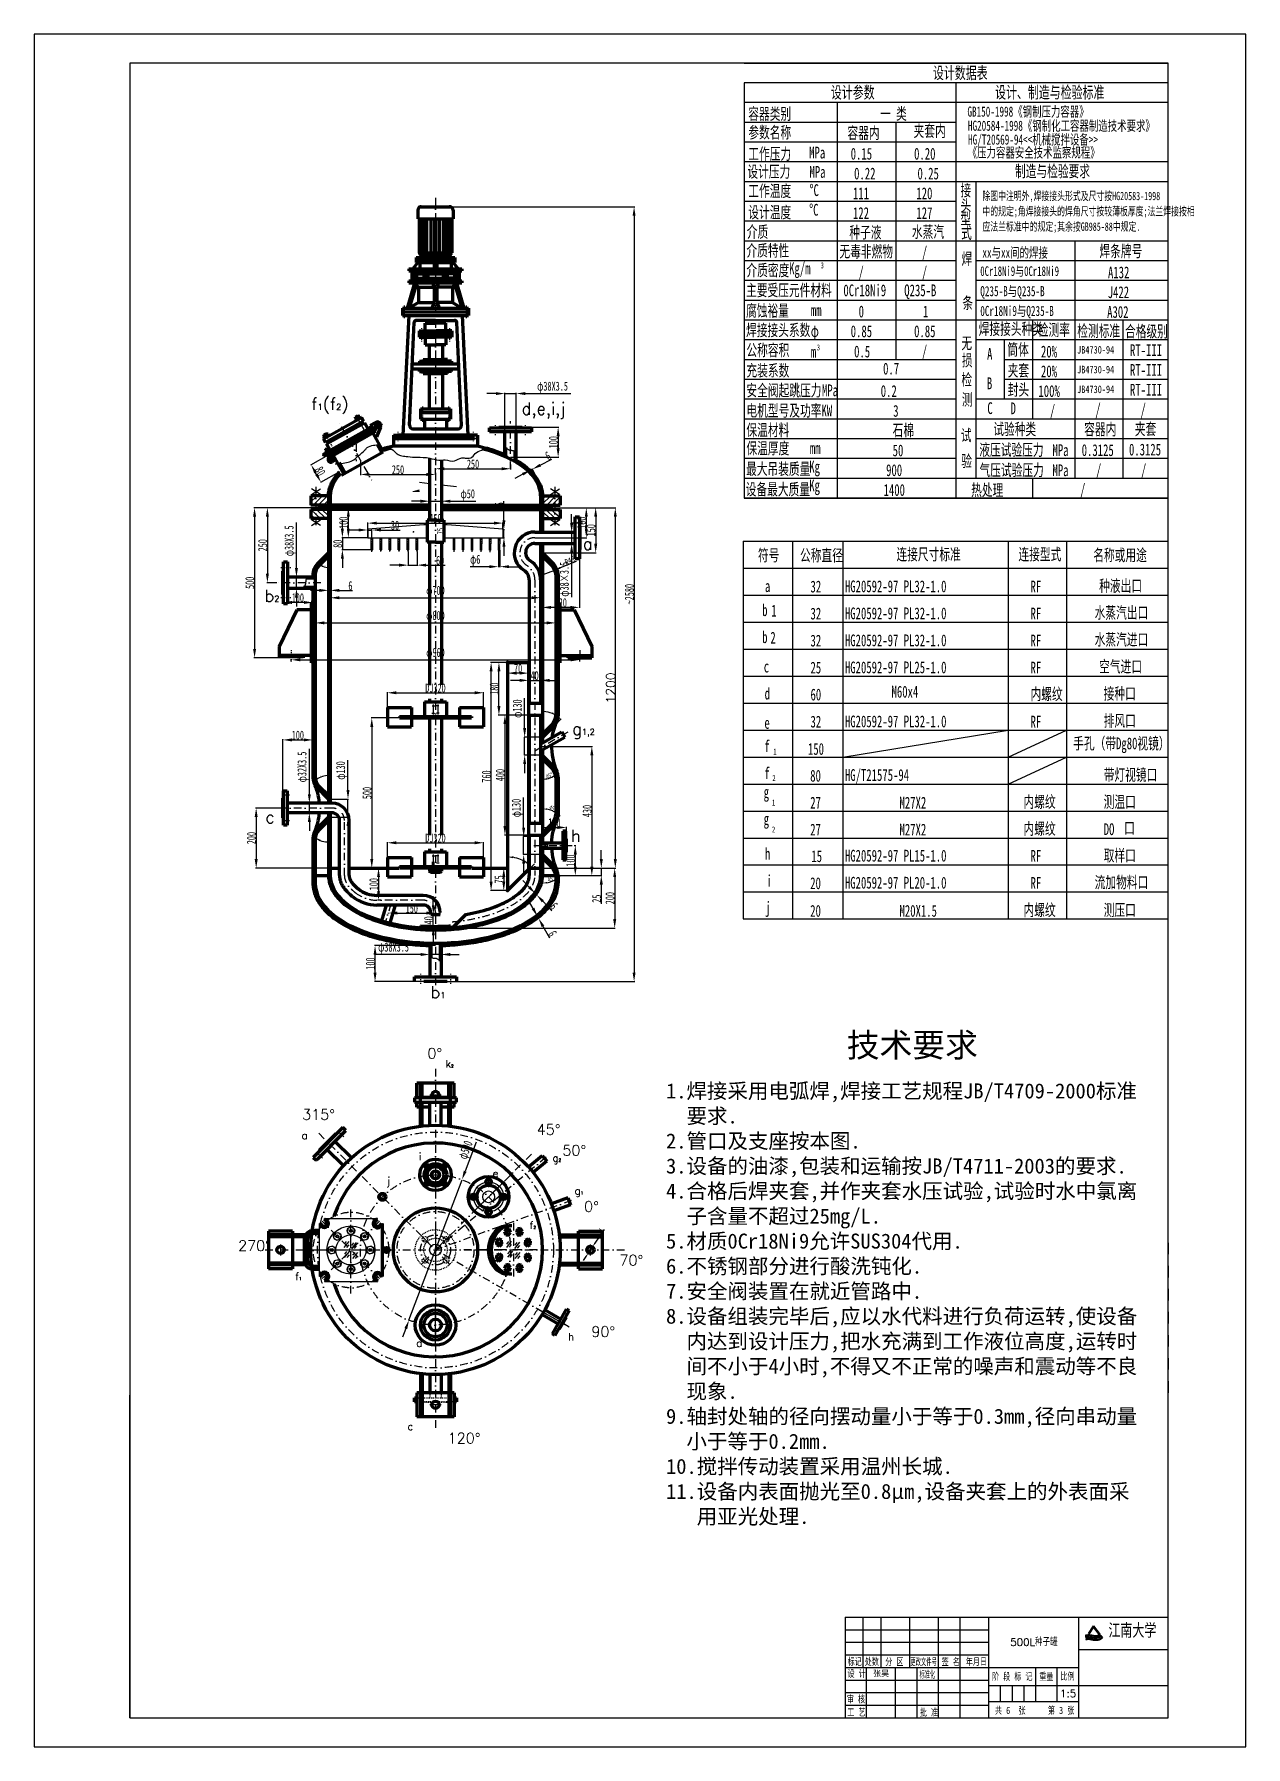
# Model space of a CAD drawing. Header units: millimetres. Extents: x 5008 to 9040, y 217 to 5920.
import ezdxf
from ezdxf.enums import TextEntityAlignment as Align

# ---------------------------------------------------------------- set-up
doc = ezdxf.new("R2010")
doc.units = ezdxf.units.MM
for name, pattern in [('DASHDOTX2', [50.8, 25.4, -12.7, 0, -12.7]), ('EB_DASH', [6, 3, -3]), ('EB_DASHDOT', [39, 30, -3, 3, -3])]:
    doc.linetypes.add(name, pattern=pattern)
for name, color, linetype, lineweight in [('4', 5, 'Continuous', 25), ('A', 2, 'Continuous', 25), ('C', 1, 'Continuous', 25), ('CAXA0', 7, 'Continuous', 70), ('CAXA1', 1, 'EB_DASHDOT', 25), ('CAXA2', 6, 'EB_DASH', 25), ('CAXA3', 7, 'Continuous', 25), ('CAXA4', 3, 'Continuous', 25), ('CAXA5', 4, 'Continuous', 25)]:
    doc.layers.add(name, color=color, linetype=linetype, lineweight=lineweight)
for name, color, linetype in [('图框标题栏-文字', 4, 'Continuous'), ('图框标题栏-粗线', 3, 'Continuous'), ('图框标题栏-细线', 7, 'Continuous'), ('文字及注释', 4, 'Continuous'), ('粗实线', 3, 'Continuous')]:
    doc.layers.add(name, color=color, linetype=linetype)
doc.styles.get("Standard").update_dxf_attribs({"font": 'txt', "bigfont": 'gbcbig.shx'})
doc.styles.add('标准', font='SIMFANG.TTF', dxfattribs={"width": 0.667})
doc.styles.add('汉字', font='gbeitc.shx', dxfattribs={"bigfont": 'gbcbig.shx'})
doc.styles.add('长仿宋体', font='SIMFANG.TTF', dxfattribs={"width": 0.7})
doc.dimstyles.new('ISO-25', dxfattribs={"dimtxt": 30, "dimasz": 30, "dimexe": 1.25, "dimexo": 0.625, "dimtad": 1, "dimtxsty": 'Standard', "dimcen": 50, "dimadec": 0, "dimazin": 0, "dimtfac": 1, "dimtmove": 0, "dimatfit": 3, "dimfxl": 0, "dimarcsym": 0})
doc.dimstyles.new('标准', dxfattribs={"dimtxt": 3.5, "dimasz": 4, "dimexe": 2, "dimexo": 0, "dimtad": 1, "dimdec": 1, "dimdsep": 46, "dimtxsty": '标准', "dimcen": 0, "dimdle": 6, "dimazin": 2, "dimtfac": 1, "dimtdec": 3, "dimtmove": 0, "dimatfit": 3, "dimldrblk": 'NONE', "dimfxl": 0, "dimtolj": 1, "dimtzin": 0, "dimarcsym": 0})

msp = doc.modelspace()

# ---------------------------------------------------------------- texts
at = {"color": 4}
for s, insert, char_height, width, attachment_point in [('f{\\H0.5x;1}(f{\\H0.5x;2})', (5930.407, 4708.553), 40, 122.69423, 1), ('d,e,i,j', (6629.96, 4692.934), 40, 122.69423, 1), ('a', (6833.708, 4243.284), 40, 122.69423, 1), ('b{\\H0.5x;2}', (5774.163, 4069.629), 40, 122.69423, 1), ('g{\\H0.5x;1,2}', (6798.132, 3626.479), 40, 122.69423, 1), ('c', (5777.26, 3332.472), 40, 122.69423, 1), ('h', (6793.799, 3270.461), 40, 122.69423, 1), ('b{\\H0.5x;1}', (6326.971, 2749.917), 40, 122.69423, 1), ('0{\\fArial|b0|i0|c134|p34;°}', (6316.329, 2543.686), 35, 79.78517, 1), ('k{\\H0.4x;2}', (6390.175, 2491.141), 25, 62.7604, 5), ('315{\\fArial|b0|i0|c134|p34;°}', (5899.689, 2340.215), 35, 79.78517, 1), ('45{\\fArial|b0|i0|c134|p34;°}', (6680.308, 2290.236), 35, 79.78517, 1), ('a', (5908.177, 2252.889), 25, 62.7604, 5), ('i', (6292.387, 2182.689), 25, 62.7604, 5), ('g{\\H0.4x;2}', (6747.19, 2173.875), 25, 62.7604, 5), ('50{\\fArial|b0|i0|c134|p34;°}', (6765.853, 2220.798), 35, 79.78517, 1), ('j', (6186.851, 2097.593), 25, 62.7604, 5), ('e', (6543.143, 2126.801), 25, 62.7604, 5), ('g{\\H0.4x;1}', (6820.937, 2064.647), 25, 62.7604, 5), ('0{\\fArial|b0|i0|c134|p34;°}', (6838.032, 2033.851), 35, 79.78517, 1), ('f{\\H0.4x;2}', (6666.958, 1954.073), 25, 62.7604, 5), ('270{\\fArial|b0|i0|c134|p34;°}', (5686.524, 1903.346), 35, 79.78517, 1), ('70{\\fArial|b0|i0|c134|p34;°}', (6955.657, 1854.916), 35, 79.78517, 1), ('f{\\H0.4x;1}', (5887.549, 1783.483), 25, 62.7604, 5), ('90{\\fArial|b0|i0|c134|p34;°}', (6862.092, 1617.226), 35, 79.78517, 1), ('d', (6289.642, 1561.751), 25, 62.7604, 5), ('h', (6794.758, 1582.301), 25, 62.7604, 5), ('c', (6259.778, 1283.752), 25, 62.7604, 5), ('120{\\fArial|b0|i0|c134|p34;°}', (6384.004, 1262.44), 35, 79.78517, 1)]:
    msp.add_mtext(s, dxfattribs=dict(at, insert=insert, char_height=char_height, width=width, attachment_point=attachment_point))
at = {"color": 3, "attachment_point": 1, "style": '汉字'}
for s, insert, char_height, width in [('{\\fSimSun|b0|i0|c134|p2;\\C4;技术要求}', (7712.165, 2593.952), 80, 533.04042), ('{\\fSimSun|b0|i0|c134|p2;\\C4;1.焊接采用电弧焊,焊接工艺规程JB/T4709-2000标准\\P  要求.\\P2.管口及支座按本图.\\P3.设备的油漆,包装和运输按JB/T4711-2003的要求.\\P4.合格后焊夹套,并作夹套水压试验,试验时水中氯离\\P  子含量不超过25mg/L.\\P5.材质0Cr18Ni9允许SUS304代用.\\P6.不锈钢部分进行酸洗钝化.\\P7.安全阀装置在就近管路中.\\P8.设备组装完毕后,应以水代料进行负荷运转,使设备\\P  内达到设计压力,把水充满到工作液位高度,运转时\\P  间不小于4小时,不得又不正常的噪声和震动等不良\\P  现象.\\P9.轴封处轴的径向摆动量小于等于0.3mm,径向串动量\\P  小于等于0.2mm.\\P10.搅拌传动装置采用温州长城.\\P11.设备内表面抛光至0.8μm,设备夹套上的外表面采\\P   用亚光处理.}', (7110.686, 2426.19), 50, 2142.98357)]:
    msp.add_mtext(s, dxfattribs=dict(at, insert=insert, char_height=char_height, width=width))
at = {"color": 3, "char_height": 25, "attachment_point": 5}
for s, insert, width in [('{\\C4;500L种子罐}', (8335.091, 565.246), 299.32192), ('{\\C4;1:5}', (8448.833, 394.632), 71.83726)]:
    msp.add_mtext(s, dxfattribs=dict(at, insert=insert, width=width))
at = {"layer": 'CAXA4', "color": 4, "linetype": 'Continuous', "lineweight": 25, "attachment_point": 1, "style": '标准'}
for s, insert, char_height in [('设计数据表', (7999.008, 5811.119), 40), ('设计参数', (7659.233, 5746.164), 40), ('设计、制造与检验标准', (8205.828, 5746.498), 40), ('容器类别', (7384.458, 5674.458), 39.2), ('一 类', (7822.939, 5674.735), 39.2), ('GB150-1998《钢制压力容器》', (8113.748, 5679.015), 33.6), ('参数名称', (7384.458, 5612.356), 39.2), ('容器内', (7714.418, 5610.823), 39.2), ('夹套内', (7934.508, 5617.333), 39.2), ('HG20584-1998《钢制化工容器制造技术要求》', (8115.344, 5631.952), 33.6), ('HG/T20569-94<<机械搅拌设备>>', (8116, 5585.918), 33.6), ('工作压力', (7384.458, 5541.191), 39.2), ('MPa', (7587.063, 5545.252), 39.2), ('0.15', (7725.311, 5541.391), 39.2), ('0.20', (7936.28, 5541.391), 39.2), ('《压力容器安全技术监察规程》', (8114.571, 5542.938), 33.6), ('设计压力', (7381.503, 5481.815), 39.2), ('MPa', (7588.076, 5480.97), 39.2), ('0.22', (7736.609, 5475.535), 39.2), ('0.25', (7947.578, 5475.535), 39.2), ('制造与检验要求', (8272.069, 5483.349), 39.2), ('工作温度', (7384.458, 5417.492), 39.2), ('{%%D}C', (7588.358, 5420.24), 39.2), ('接', (8090.705, 5419.543), 39.2), ('111', (7732.874, 5409.68), 39.2), ('120', (7943.843, 5409.68), 39.2), ('头', (8090.787, 5369.596), 39.2), ('除图中注明外,焊接接头形式及尺寸按HG20583-1998', (8163.611, 5395.25), 28), ('设计温度', (7384.458, 5346.633), 39.2), ('{%%D}C', (7587.163, 5354.747), 39.2), ('122', (7732.874, 5343.824), 39.2), ('127', (7943.843, 5343.824), 39.2), ('型', (8090.42, 5325.854), 39.2), ('中的规定;角焊接接头的焊角尺寸按较薄板厚度;法兰焊接按相', (8163.611, 5344.119), 28), ('介质', (7379.444, 5281.356), 39.2), ('种子液', (7720.838, 5279.602), 39.2), ('水蒸汽', (7928.902, 5281.562), 39.2), ('式', (8092.839, 5278.335), 39.2), ('应法兰标准中的规定;其余按GB985-88中规定.', (8163.751, 5293.221), 28), ('介质特性', (7378.23, 5219.084), 39.2), ('无毒非燃物', (7687.867, 5216.034), 39.2), ('/', (7961.77, 5212.114), 39.2), ('焊', (8094.082, 5191.792), 39.2), ('xx与xx间的焊接', (8163.634, 5209.407), 33.6), ('焊条牌号', (8553.132, 5217.219), 39.2), ('介质密度', (7378.23, 5153.556), 39.2), ('Kg/m', (7520.241, 5159.894), 39.2), ('3', (7625.061, 5160.023), 20), ('/', (7750.801, 5146.258), 39.2), ('/', (7961.77, 5146.258), 39.2), ('0Cr18Ni9与0Cr18Ni9', (8156.488, 5146.963), 32), ('A132', (8581.551, 5146.258), 39.2), ('主要受压元件材料', (7377.015, 5086.999), 39.2), ('0Cr18Ni9', (7700.97, 5086.542), 39.2), ('Q235-B', (7903.514, 5086.542), 39.2), ('Q235-B与Q235-B', (8156.488, 5081.041), 33.6), ('J422', (8580.617, 5080.403), 39.2), ('腐蚀裕量', (7377.036, 5018.802), 39.2), ('条', (8097.092, 5044.557), 39.2), ('0Cr18Ni9与Q235-B', (8156.488, 5015.186), 33.6), ('mm', (7592.409, 5020.462), 39.2), ('0', (7751.735, 5016.104), 39.2), ('1', (7965.505, 5016.104), 39.2), ('焊接接头种类', (8151.172, 4958.307), 39.2), ('检测率', (8347.982, 4955.216), 39.2), ('A302', (8578.749, 5014.547), 39.2), ('焊接接头系数', (7377.036, 4954.133), 39.2), ('φ', (7592.409, 4950.984), 39.2), ('0.85', (7725.311, 4950.249), 39.2), ('0.85', (7936.28, 4950.249), 39.2), ('无', (8093.533, 4910.681), 39.2), ('检测标准', (8479.373, 4951.623), 39.2), ('合格级别', (8638.22, 4949.99), 39.2), ('公称容积', (7378.25, 4887.42), 39.2), ('m', (7592.409, 4881.469), 39.2), ('3', (7612.404, 4886.822), 20), ('0.5', (7736.609, 4882.837), 39.2), ('/', (7961.77, 4882.837), 39.2), ('损', (8095.3, 4853.332), 39.2), ('A', (8179.124, 4874.954), 39.2), ('筒体', (8246.822, 4889.189), 39.2), ('20%', (8358.572, 4882.837), 39.2), ('JB4730-94', (8478.766, 4881.69), 25.2), ('RT-III', (8654.824, 4887.328), 39.2), ('充装系数', (7378.25, 4819.674), 39.2), ('0.7', (7833.06, 4825.957), 39.2), ('检', (8093.75, 4789.51), 39.2), ('夹套', (8247.865, 4819.595), 39.2), ('20%', (8358.572, 4816.981), 39.2), ('JB4730-94', (8478.766, 4815.835), 25.2), ('RT-III', (8654.824, 4821.473), 39.2), ('安全阀起跳压力', (7378.25, 4753.492), 39.2), ('MPa', (7629.629, 4753.584), 39.2), ('0.2', (7825.299, 4751.126), 39.2), ('B', (8178.64, 4776.94), 39.2), ('封头', (8247.865, 4755.888), 39.2), ('100%', (8350.075, 4751.126), 39.2), ('JB4730-94', (8478.766, 4749.98), 25.2), ('RT-III', (8654.824, 4755.617), 39.2), ('电机型号及功率KW', (7378.25, 4686.206), 39.2), ('3', (7866.686, 4685.27), 39.2), ('测', (8095.3, 4722.942), 39.2), ('C', (8180.008, 4694.223), 39.2), ('D', (8257.319, 4693.54), 39.2), ('/', (8387.705, 4685.27), 39.2), ('/', (8539.31, 4689.762), 39.2), ('/', (8689.836, 4689.762), 39.2), ('保温材料', (7378.25, 4621.37), 39.2), ('石棉', (7864.818, 4621.048), 39.2), ('试验种类', (8199.861, 4624.478), 39.2), ('容器内', (8502.439, 4624.144), 39.2), ('夹套   ', (8670.858, 4624.796), 39.2), ('保温厚度', (7378.25, 4560.63), 39.2), ('试', (8091.765, 4603.952), 39.2), ('mm', (7589.252, 4561.452), 39.2), ('50', (7864.818, 4553.56), 39.2), ('验', (8093.533, 4518.184), 39.2), ('液压试验压力', (8153.309, 4555.495), 39.2), ('MPa', (8396.86, 4554.55), 39.2), ('0.3125', (8494.115, 4554.449), 39.2), ('0.3125', (8651.466, 4556.4), 39.2), ('最大吊装质量', (7377.036, 4491.939), 39.2), ('Kg', (7587.289, 4499.375), 39.2), ('900', (7843.156, 4487.704), 39.2), ('气压试验压力', (8153.94, 4488.072), 39.2), ('MPa', (8396.86, 4487.379), 39.2), ('/', (8541.342, 4487.704), 39.2), ('/', (8691.058, 4487.704), 39.2), ('设备最大质量', (7375.821, 4423.987), 39.2), ('Kg', (7587.289, 4436.798), 39.2), ('1400', (7834.66, 4421.849), 39.2), ('热处理', (8126.219, 4421.528), 39.2), ('/', (8488.237, 4421.849), 39.2), ('符号', (7416.559, 4204.439), 39.2), ('公称直径', (7556.541, 4204.112), 39.2), ('连接尺寸标准', (7877.575, 4207.615), 39.2), ('连接型式', (8283.543, 4207.452), 39.2), ('名称或用途', (8532.577, 4205.065), 39.2), ('种液出口', (8552.239, 4102.897), 39.2), ('a', (7439.711, 4101.629), 39.2), ('32', (7591.47, 4100.302), 39.2), ('HG20592-97 PL32-1.0', (7706.068, 4100.978), 39.2), ('RF', (8323.779, 4100.302), 39.2), ('b', (7430.7, 4021.585), 39.2), ('1', (7460.775, 4019.881), 39.2), ('32', (7591.47, 4010.331), 39.2), ('HG20592-97 PL32-1.0', (7706.068, 4011.007), 39.2), ('RF', (8323.779, 4010.331), 39.2), ('水蒸汽出口', (8537.206, 4013.253), 39.2), ('b', (7430.7, 3931.614), 39.2), ('2', (7457.973, 3929.909), 39.2), ('32', (7591.47, 3920.359), 39.2), ('HG20592-97 PL32-1.0', (7706.068, 3921.035), 39.2), ('RF', (8323.779, 3920.359), 39.2), ('水蒸汽进口', (8537.206, 3923.934), 39.2), ('c', (7435.934, 3833.805), 39.2), ('25', (7591.47, 3830.388), 39.2), ('HG20592-97 PL25-1.0', (7706.068, 3831.064), 39.2), ('RF', (8323.779, 3830.388), 39.2), ('空气进口', (8552.239, 3833.963), 39.2), ('d', (7438.777, 3743.724), 39.2), ('60', (7591.47, 3740.759), 39.2), ('M60x4', (7861.205, 3750.047), 39.2), ('内螺纹', (8323.779, 3742.392), 39.2), ('接种口', (8567.272, 3744.008), 39.2), ('32', (7591.47, 3650.445), 39.2), ('HG20592-97 PL32-1.0', (7706.068, 3651.121), 39.2), ('RF', (8323.779, 3650.445), 39.2), ('排风口', (8567.272, 3653.367), 39.2), ('e', (7437.996, 3646.258), 39.2), ('f', (7438.059, 3568.648), 39.2), ('1', (7467.536, 3540.979), 20), ('150', (7582.973, 3559.455), 39.2), ('手孔（带Dg80视镜）', (8465.72, 3577.974), 39.2), ('f', (7438.059, 3478.676), 39.2), ('带灯视镜口', (8567.272, 3473.426), 39.2), ('2', (7464.681, 3452.805), 20), ('80', (7590.536, 3470.159), 39.2), ('HG/T21575-94 ', (7706.068, 3472.62), 39.2), ('g', (7435.668, 3415.813), 39.2), ('1', (7463.253, 3371.231), 20), ('27', (7590.536, 3380.531), 39.2), ('M27X2', (7887.745, 3380.531), 39.2), ('内螺纹', (8300.341, 3383.471), 39.2), ('测温口', (8567.272, 3383.448), 39.2), ('g', (7435.668, 3326.213), 39.2), ('2', (7463.253, 3281.631), 20), ('27', (7590.536, 3290.931), 39.2), ('M27X2', (7887.745, 3290.931), 39.2), ('内螺纹', (8300.341, 3293.871), 39.2), ('DO', (8567.272, 3292.214), 39.2), ('口', (8635.267, 3296.191), 39.2), ('h', (7439.625, 3210.152), 39.2), ('15', (7594.271, 3202.321), 39.2), ('HG20592-97 PL15-1.0', (7706.068, 3204.015), 39.2), ('RF', (8323.779, 3203.339), 39.2), ('取样口', (8567.272, 3204.911), 39.2), ('i', (7445.228, 3120.181), 39.2), ('20', (7590.536, 3112.349), 39.2), ('HG20592-97 PL20-1.0', (7706.068, 3114.044), 39.2), ('RF', (8323.779, 3113.368), 39.2), ('流加物料口', (8537.206, 3115.593), 39.2), ('j', (7441.493, 3031.5), 39.2), ('内螺纹', (8300.341, 3023.271), 39.2), ('测压口', (8567.272, 3023.248), 39.2), ('20', (7590.536, 3020.331), 39.2), ('M20X1.5', (7887.745, 3020.331), 39.2)]:
    msp.add_mtext(s, dxfattribs=dict(at, insert=insert, char_height=char_height))
at = {"layer": '图框标题栏-文字', "style": '长仿宋体', "width": 0.7}
for s, p in [('标记', (7715.04, 488.982)), ('处数', (7772.181, 489.083)), ('分 区', (7840.313, 488.374)), ('签 名', (8027.952, 488.533)), ('年月日', (8108.528, 489.198)), ('设 计', (7714.695, 449.371)), ('阶 段 标 记', (8195.597, 439.443)), ('重量', (8352.922, 439.527)), ('比例', (8423.631, 440.427)), ('审 核', (7712.443, 363.96)), ('工 艺', (7713.913, 320.61)), ('批 准', (7955.535, 319.881)), ('共 6  张', (8205.359, 326.535)), ('第 3 张', (8381.549, 326.535))]:
    msp.add_text(s, height=23.9458, dxfattribs=at).set_placement(p)
at = {"layer": '图框标题栏-文字', "style": '长仿宋体'}
for s, width, p, p2 in [('更改文件号', 0.531361, (7923.911, 488.344), (8011.947, 488.344)), ('标准化', 0.520002, (7954.448, 446.325), (8006.14, 446.325))]:
    msp.add_text(s, height=23.9458, dxfattribs=dict(at, width=width)).set_placement(p, p2, align=Align.FIT)
at = {"layer": '图框标题栏-文字', "insert": (8582.84, 626.418), "char_height": 41.9051, "width": 201.23543, "attachment_point": 1, "style": '长仿宋体'}
msp.add_mtext('江南大学', dxfattribs=at)
at = {"layer": '文字及注释', "insert": (7826.455, 460.483), "char_height": 19.2, "width": 96.20496, "attachment_point": 5, "style": '汉字'}
msp.add_mtext('{\\fSimSun|b0|i0|c134|p2;张昊}', dxfattribs=at)

# ---------------------------------------------------------------- blocks, each defined once
blk = doc.blocks.new('CAXBLOCK0', base_point=(-2361.8, -2531))
at = {"layer": 'CAXA0', "color": 0, "linetype": 'Continuous', "lineweight": 25}
for p, q in [((-1377.4, 1829.8), (-1375.5, 1831.7)), ((-1377.4, 1812.1), (-1360.1, 1829.4)), ((-1360.1, 1829.4), (-1357.8, 1831.7)), ((-1360.1, 1811.7), (-1340.1, 1831.7)), ((-1352.5, 1801.7), (-1322.5, 1831.7)), ((-606.4, 1805.3), (-580, 1831.7)), ((-606.4, 1823), (-597.7, 1831.7)), ((-592.3, 1801.7), (-564.7, 1829.3)), ((-564.7, 1829.3), (-562.3, 1831.7)), ((-564.7, 1811.7), (-547.4, 1828.9)), ((-1370.1, 1801.7), (-1360.1, 1811.7)), ((-1334.8, 1801.7), (-1318.4, 1818.1)), ((-574.7, 1801.7), (-564.7, 1811.7)), ((-557, 1801.7), (-547.4, 1811.3))]:
    blk.add_line(p, q, dxfattribs=at)
blk = doc.blocks.new('CAXBLOCK1', base_point=(-2361.8, -2531))
at = {"layer": 'CAXA0', "color": 0, "linetype": 'Continuous', "lineweight": 25}
for p, q in [((-1363.7, 1756.7), (-1377.4, 1769.7)), ((-1360.1, 1770.6), (-1377.2, 1786.7)), ((-1345.5, 1756.7), (-1360.1, 1770.6)), ((-1327.3, 1756.7), (-1359, 1786.7)), ((-1318.4, 1765.5), (-1340.8, 1786.7)), ((-1318.4, 1782.7), (-1322.6, 1786.7)), ((-581.8, 1756.7), (-606.4, 1780)), ((-564.7, 1757.7), (-595.3, 1786.7)), ((-564.7, 1775), (-577.1, 1786.7)), ((-547.4, 1758.6), (-564.7, 1775)), ((-547.4, 1775.8), (-558.9, 1786.7)), ((-600, 1756.7), (-606.4, 1762.8)), ((-563.6, 1756.7), (-564.7, 1757.7))]:
    blk.add_line(p, q, dxfattribs=at)
blk = doc.blocks.new('*D5')
at = {"layer": 'CAXA4', "color": 0, "lineweight": -2}
for p, q in [((5993.3, 4382.1), (5993.3, 4041.3)), ((6693.3, 4224.1), (6693.3, 4041.3)), ((6023.3, 4043.3), (6663.3, 4043.3))]:
    blk.add_line(p, q, dxfattribs=at)
at = {"layer": 'CAXA4', "color": 0}
for points in [[(6023.3, 4048.3), (6023.3, 4038.3), (5993.3, 4043.3)], [(6663.3, 4048.3), (6663.3, 4038.3), (6693.3, 4043.3)]]:
    blk.add_solid(points, dxfattribs=at)
at = {"layer": 'Defpoints', "color": 0}
for p in [(5993.3, 4382.1), (6693.3, 4224.1), (6693.3, 4043.3)]:
    blk.add_point(p, dxfattribs=at)
at = {"layer": 'CAXA4', "color": 0, "insert": (6343.3, 4063.9), "char_height": 30, "attachment_point": 5, "style": '标准'}
blk.add_mtext('\\A1;\\fFangSong_GB2312;φ700', dxfattribs=at)
blk = doc.blocks.new('_None')
blk = doc.blocks.new('*D6')
at = {"layer": 'CAXA4', "color": 0, "lineweight": -2}
for p, q in [((5943.3, 4119.2), (5943.3, 3957.6)), ((6743.3, 4119.2), (6743.3, 3957.6)), ((5973.3, 3959.6), (6713.3, 3959.6))]:
    blk.add_line(p, q, dxfattribs=at)
at = {"layer": 'CAXA4', "color": 0}
for points in [[(5973.3, 3964.6), (5973.3, 3954.6), (5943.3, 3959.6)], [(6713.3, 3964.6), (6713.3, 3954.6), (6743.3, 3959.6)]]:
    blk.add_solid(points, dxfattribs=at)
at = {"layer": 'Defpoints', "color": 0}
for p in [(5943.3, 4119.2), (6743.3, 4119.2), (6743.3, 3959.6)]:
    blk.add_point(p, dxfattribs=at)
at = {"layer": 'CAXA4', "color": 0, "insert": (6343.3, 3980.2), "char_height": 30, "attachment_point": 5, "style": '标准'}
blk.add_mtext('\\A1;\\fFangSong_GB2312;φ800', dxfattribs=at)
blk = doc.blocks.new('*D7')
at = {"layer": 'CAXA4', "color": 0, "lineweight": -2}
for p, q in [((5835.3, 4054.1), (5835.3, 4025.6)), ((5935.3, 4074.1), (5935.3, 4025.6)), ((5905.3, 4027.6), (5865.3, 4027.6))]:
    blk.add_line(p, q, dxfattribs=at)
at = {"layer": 'CAXA4', "color": 0}
for points in [[(5865.3, 4032.6), (5865.3, 4022.6), (5835.3, 4027.6)], [(5905.3, 4032.6), (5905.3, 4022.6), (5935.3, 4027.6)]]:
    blk.add_solid(points, dxfattribs=at)
at = {"layer": 'Defpoints', "color": 0}
for p in [(5835.3, 4054.1), (5935.3, 4074.1), (5835.3, 4027.6)]:
    blk.add_point(p, dxfattribs=at)
at = {"layer": 'CAXA4', "color": 0, "insert": (5885.3, 4043.2), "char_height": 30, "attachment_point": 5, "style": '标准'}
blk.add_mtext('\\A1;\\fFangSong_GB2312;100', dxfattribs=at)
blk = doc.blocks.new('*D8')
at = {"layer": 'CAXA4', "color": 0, "lineweight": -2}
for p, q in [((5960.1, 4343.1), (5781.9, 4343.1)), ((5783.9, 4313.1), (5783.9, 4123.1)), ((5815.6, 4093.1), (5781.9, 4093.1))]:
    blk.add_line(p, q, dxfattribs=at)
at = {"layer": 'CAXA4', "color": 0}
for points in [[(5778.9, 4313.1), (5788.9, 4313.1), (5783.9, 4343.1)], [(5778.9, 4123.1), (5788.9, 4123.1), (5783.9, 4093.1)]]:
    blk.add_solid(points, dxfattribs=at)
at = {"layer": 'Defpoints', "color": 0}
for p in [(5960.1, 4343.1), (5783.9, 4093.1), (5815.6, 4093.1)]:
    blk.add_point(p, dxfattribs=at)
at = {"layer": 'CAXA4', "color": 0, "insert": (5768.3, 4218.1), "char_height": 30, "attachment_point": 5, "rotation": 90, "style": '标准'}
blk.add_mtext('\\A1;\\fFangSong_GB2312;250', dxfattribs=at)
blk = doc.blocks.new('*D9')
at = {"layer": 'CAXA4', "color": 0, "lineweight": -2}
for p, q in [((5960.1, 4343.1), (5739.2, 4343.1)), ((5741.2, 4313.1), (5741.2, 3873.1)), ((5903.3, 3843.1), (5739.2, 3843.1))]:
    blk.add_line(p, q, dxfattribs=at)
at = {"layer": 'CAXA4', "color": 0}
for points in [[(5736.2, 4313.1), (5746.2, 4313.1), (5741.2, 4343.1)], [(5736.2, 3873.1), (5746.2, 3873.1), (5741.2, 3843.1)]]:
    blk.add_solid(points, dxfattribs=at)
at = {"layer": 'Defpoints', "color": 0}
for p in [(5960.1, 4343.1), (5741.2, 3843.1), (5903.3, 3843.1)]:
    blk.add_point(p, dxfattribs=at)
at = {"layer": 'CAXA4', "color": 0, "insert": (5725.6, 4093.1), "char_height": 30, "attachment_point": 5, "rotation": 90, "style": '标准'}
blk.add_mtext('\\A1;\\fFangSong_GB2312;500', dxfattribs=at)
blk = doc.blocks.new('*D10')
at = {"layer": 'CAXA4', "color": 0, "lineweight": -2}
for p, q in [((6726.6, 4343.1), (6847.3, 4343.1)), ((6845.3, 4313.1), (6845.3, 4273.1)), ((6674.3, 4243.1), (6847.3, 4243.1))]:
    blk.add_line(p, q, dxfattribs=at)
at = {"layer": 'CAXA4', "color": 0}
for points in [[(6840.3, 4313.1), (6850.3, 4313.1), (6845.3, 4343.1)], [(6840.3, 4273.1), (6850.3, 4273.1), (6845.3, 4243.1)]]:
    blk.add_solid(points, dxfattribs=at)
at = {"layer": 'Defpoints', "color": 0}
for p in [(6726.6, 4343.1), (6674.3, 4243.1), (6845.3, 4243.1)]:
    blk.add_point(p, dxfattribs=at)
at = {"layer": 'CAXA4', "color": 0, "insert": (6829.7, 4293.1), "char_height": 30, "attachment_point": 5, "rotation": 90, "style": '标准'}
blk.add_mtext('\\A1;\\fFangSong_GB2312;100', dxfattribs=at)
blk = doc.blocks.new('*D11')
at = {"layer": 'CAXA4', "color": 0, "lineweight": -2}
for p, q in [((6726.6, 4343.1), (6878.5, 4343.1)), ((6876.5, 4313.1), (6876.5, 4223.1)), ((6699.3, 4193.1), (6878.5, 4193.1))]:
    blk.add_line(p, q, dxfattribs=at)
at = {"layer": 'CAXA4', "color": 0}
for points in [[(6871.5, 4313.1), (6881.5, 4313.1), (6876.5, 4343.1)], [(6871.5, 4223.1), (6881.5, 4223.1), (6876.5, 4193.1)]]:
    blk.add_solid(points, dxfattribs=at)
at = {"layer": 'Defpoints', "color": 0}
for p in [(6726.6, 4343.1), (6699.3, 4193.1), (6876.5, 4193.1)]:
    blk.add_point(p, dxfattribs=at)
at = {"layer": 'CAXA4', "color": 0, "insert": (6860.8, 4268.1), "char_height": 30, "attachment_point": 5, "rotation": 90, "style": '标准'}
blk.add_mtext('\\A1;\\fFangSong_GB2312;150', dxfattribs=at)
blk = doc.blocks.new('*D12')
at = {"layer": 'CAXA4', "color": 0, "lineweight": -2}
for p, q in [((6796.5, 4292.1), (6796.5, 4322.1)), ((6808.2, 4262.1), (6794.5, 4262.1)), ((6808.2, 4224.1), (6794.5, 4224.1)), ((6796.5, 4262.1), (6796.5, 4224.1)), ((6796.5, 4194.1), (6796.5, 4045.6))]:
    blk.add_line(p, q, dxfattribs=at)
at = {"layer": 'CAXA4', "color": 0}
for points in [[(6791.5, 4292.1), (6801.5, 4292.1), (6796.5, 4262.1)], [(6791.5, 4194.1), (6801.5, 4194.1), (6796.5, 4224.1)]]:
    blk.add_solid(points, dxfattribs=at)
at = {"layer": 'Defpoints', "color": 0}
for p in [(6796.5, 4224.1), (6808.2, 4262.1), (6808.2, 4224.1)]:
    blk.add_point(p, dxfattribs=at)
at = {"layer": 'CAXA4', "color": 0, "insert": (6775.9, 4104.8), "char_height": 30, "attachment_point": 5, "rotation": 90, "style": '标准'}
blk.add_mtext('\\A1;\\fFangSong_GB2312;φ38×3.5', dxfattribs=at)
blk = doc.blocks.new('*D13')
at = {"layer": 'CAXA4', "color": 0, "lineweight": -2}
for p, q in [((6583.3, 3807.3), (6583.3, 3790.3)), ((6623.3, 3792.3), (6613.3, 3792.3)), ((6653.3, 3807.3), (6653.3, 3790.3))]:
    blk.add_line(p, q, dxfattribs=at)
at = {"layer": 'CAXA4', "color": 0}
for points in [[(6613.3, 3797.3), (6613.3, 3787.3), (6583.3, 3792.3)], [(6623.3, 3797.3), (6623.3, 3787.3), (6653.3, 3792.3)]]:
    blk.add_solid(points, dxfattribs=at)
at = {"layer": 'Defpoints', "color": 0}
for p in [(6583.3, 3807.3), (6583.3, 3792.3), (6653.3, 3807.3)]:
    blk.add_point(p, dxfattribs=at)
at = {"layer": 'CAXA4', "color": 0, "insert": (6618.3, 3807.9), "char_height": 30, "attachment_point": 5, "style": '标准'}
blk.add_mtext('\\A1;\\fFangSong_GB2312;70', dxfattribs=at)
blk = doc.blocks.new('*D14')
at = {"layer": 'CAXA4', "color": 0, "lineweight": -2}
for p, q in [((6583.3, 3828.1), (6526.5, 3828.1)), ((6528.5, 3098.1), (6528.5, 3798.1)), ((6583.3, 3068.1), (6526.5, 3068.1))]:
    blk.add_line(p, q, dxfattribs=at)
at = {"layer": 'CAXA4', "color": 0}
for points in [[(6523.5, 3798.1), (6533.5, 3798.1), (6528.5, 3828.1)], [(6523.5, 3098.1), (6533.5, 3098.1), (6528.5, 3068.1)]]:
    blk.add_solid(points, dxfattribs=at)
at = {"layer": 'Defpoints', "color": 0}
for p in [(6528.5, 3828.1), (6583.3, 3828.1), (6583.3, 3068.1)]:
    blk.add_point(p, dxfattribs=at)
at = {"layer": 'CAXA4', "color": 0, "insert": (6512.9, 3448.1), "char_height": 30, "attachment_point": 5, "rotation": 90, "style": '标准'}
blk.add_mtext('\\A1;\\fFangSong_GB2312;760', dxfattribs=at)
blk = doc.blocks.new('*D15')
at = {"layer": 'CAXA4', "color": 0, "lineweight": -2}
for p, q in [((6699.3, 3548.1), (6865.7, 3548.1)), ((6863.7, 3518.1), (6863.7, 3148.1)), ((6751.3, 3118.1), (6865.7, 3118.1))]:
    blk.add_line(p, q, dxfattribs=at)
at = {"layer": 'CAXA4', "color": 0}
for points in [[(6858.7, 3518.1), (6868.7, 3518.1), (6863.7, 3548.1)], [(6858.7, 3148.1), (6868.7, 3148.1), (6863.7, 3118.1)]]:
    blk.add_solid(points, dxfattribs=at)
at = {"layer": 'Defpoints', "color": 0}
for p in [(6699.3, 3548.1), (6751.3, 3118.1), (6863.7, 3118.1)]:
    blk.add_point(p, dxfattribs=at)
at = {"layer": 'CAXA4', "color": 0, "insert": (6848.1, 3333.1), "char_height": 30, "attachment_point": 5, "rotation": 90, "style": '标准'}
blk.add_mtext('\\A1;\\fFangSong_GB2312;430', dxfattribs=at)
blk = doc.blocks.new('*D16')
at = {"layer": 'CAXA4', "color": 0, "lineweight": -2}
for p, q in [((6895.2, 3173.1), (6895.2, 3203.1)), ((6699.3, 3143.1), (6897.2, 3143.1)), ((6895.2, 3143.1), (6895.2, 3118.1)), ((6751.3, 3118.1), (6897.2, 3118.1)), ((6895.2, 3088.1), (6895.2, 3024.5))]:
    blk.add_line(p, q, dxfattribs=at)
at = {"layer": 'CAXA4', "color": 0}
for points in [[(6890.2, 3173.1), (6900.2, 3173.1), (6895.2, 3143.1)], [(6890.2, 3088.1), (6900.2, 3088.1), (6895.2, 3118.1)]]:
    blk.add_solid(points, dxfattribs=at)
at = {"layer": 'Defpoints', "color": 0}
for p in [(6699.3, 3143.1), (6751.3, 3118.1), (6895.2, 3118.1)]:
    blk.add_point(p, dxfattribs=at)
at = {"layer": 'CAXA4', "color": 0, "insert": (6879.6, 3041.3), "char_height": 30, "attachment_point": 5, "rotation": 90, "style": '标准'}
blk.add_mtext('\\A1;\\fFangSong_GB2312;25', dxfattribs=at)
blk = doc.blocks.new('*D17')
at = {"layer": 'CAXA4', "color": 0, "lineweight": -2}
for p, q in [((6623.3, 3768.1), (6593.3, 3768.1)), ((6653.3, 3707.5), (6653.3, 3770.1)), ((6653.3, 3768.1), (6693.3, 3768.1)), ((6693.3, 3707.5), (6693.3, 3770.1)), ((6723.3, 3768.1), (6753.3, 3768.1))]:
    blk.add_line(p, q, dxfattribs=at)
at = {"layer": 'CAXA4', "color": 0}
for points in [[(6623.3, 3773.1), (6623.3, 3763.1), (6653.3, 3768.1)], [(6723.3, 3773.1), (6723.3, 3763.1), (6693.3, 3768.1)]]:
    blk.add_solid(points, dxfattribs=at)
at = {"layer": 'Defpoints', "color": 0}
for p in [(6693.3, 3768.1), (6653.3, 3707.5), (6693.3, 3707.5)]:
    blk.add_point(p, dxfattribs=at)
at = {"layer": 'CAXA4', "color": 0, "insert": (6673.3, 3783.7), "char_height": 30, "attachment_point": 5, "style": '标准'}
blk.add_mtext('\\A1;\\fFangSong_GB2312;40', dxfattribs=at)
blk = doc.blocks.new('*D18')
at = {"layer": 'CAXA4', "color": 0, "lineweight": -2}
for p, q in [((6183.3, 3677.6), (6183.3, 3728.9)), ((6213.3, 3726.9), (6473.3, 3726.9)), ((6503.3, 3677.6), (6503.3, 3728.9))]:
    blk.add_line(p, q, dxfattribs=at)
at = {"layer": 'CAXA4', "color": 0}
for points in [[(6213.3, 3731.9), (6213.3, 3721.9), (6183.3, 3726.9)], [(6473.3, 3731.9), (6473.3, 3721.9), (6503.3, 3726.9)]]:
    blk.add_solid(points, dxfattribs=at)
at = {"layer": 'Defpoints', "color": 0}
for p in [(6503.3, 3726.9), (6183.3, 3677.6), (6503.3, 3677.6)]:
    blk.add_point(p, dxfattribs=at)
at = {"layer": 'CAXA4', "color": 0, "insert": (6343.3, 3742.5), "char_height": 30, "attachment_point": 5, "style": '标准'}
blk.add_mtext('\\A1;\\fFangSong_GB2312;DJ320', dxfattribs=at)
blk = doc.blocks.new('*D19')
at = {"layer": 'CAXA4', "color": 0, "lineweight": -2}
for p, q in [((5820.8, 3343.1), (5744.6, 3343.1)), ((5746.6, 3313.1), (5746.6, 3173.1)), ((5987.3, 3143.1), (5744.6, 3143.1))]:
    blk.add_line(p, q, dxfattribs=at)
at = {"layer": 'CAXA4', "color": 0}
for points in [[(5741.6, 3313.1), (5751.6, 3313.1), (5746.6, 3343.1)], [(5741.6, 3173.1), (5751.6, 3173.1), (5746.6, 3143.1)]]:
    blk.add_solid(points, dxfattribs=at)
at = {"layer": 'Defpoints', "color": 0}
for p in [(5820.8, 3343.1), (5746.6, 3143.1), (5987.3, 3143.1)]:
    blk.add_point(p, dxfattribs=at)
at = {"layer": 'CAXA4', "color": 0, "insert": (5730.9, 3243.1), "char_height": 30, "attachment_point": 5, "rotation": 90, "style": '标准'}
blk.add_mtext('\\A1;\\fFangSong_GB2312;200', dxfattribs=at)
blk = doc.blocks.new('*D20')
at = {"layer": 'CAXA4', "color": 0, "lineweight": -2}
for p, q in [((6183.3, 3178.1), (6183.3, 3229.4)), ((6213.3, 3227.4), (6473.3, 3227.4)), ((6503.3, 3178.1), (6503.3, 3229.4))]:
    blk.add_line(p, q, dxfattribs=at)
at = {"layer": 'CAXA4', "color": 0}
for points in [[(6213.3, 3232.4), (6213.3, 3222.4), (6183.3, 3227.4)], [(6473.3, 3232.4), (6473.3, 3222.4), (6503.3, 3227.4)]]:
    blk.add_solid(points, dxfattribs=at)
at = {"layer": 'Defpoints', "color": 0}
for p in [(6503.3, 3227.4), (6183.3, 3178.1), (6503.3, 3178.1)]:
    blk.add_point(p, dxfattribs=at)
at = {"layer": 'CAXA4', "color": 0, "insert": (6343.3, 3243), "char_height": 30, "attachment_point": 5, "style": '标准'}
blk.add_mtext('\\A1;\\fFangSong_GB2312;DJ320', dxfattribs=at)
blk = doc.blocks.new('*D21')
at = {"layer": 'CAXA4', "color": 0, "lineweight": -2}
for p, q in [((6220.9, 3643.1), (6129.3, 3643.1)), ((6131.3, 3613.1), (6131.3, 3173.1)), ((6202.1, 3143.1), (6129.3, 3143.1))]:
    blk.add_line(p, q, dxfattribs=at)
at = {"layer": 'CAXA4', "color": 0}
for points in [[(6126.3, 3613.1), (6136.3, 3613.1), (6131.3, 3643.1)], [(6126.3, 3173.1), (6136.3, 3173.1), (6131.3, 3143.1)]]:
    blk.add_solid(points, dxfattribs=at)
at = {"layer": 'Defpoints', "color": 0}
for p in [(6220.9, 3643.1), (6131.3, 3143.1), (6202.1, 3143.1)]:
    blk.add_point(p, dxfattribs=at)
at = {"layer": 'CAXA4', "color": 0, "insert": (6115.7, 3393.1), "char_height": 30, "attachment_point": 5, "rotation": 90, "style": '标准'}
blk.add_mtext('\\A1;\\fFangSong_GB2312;500', dxfattribs=at)
blk = doc.blocks.new('*D22')
at = {"layer": 'CAXA4', "color": 0, "lineweight": -2}
for p, q in [((6583.3, 3143.1), (6568.6, 3143.1)), ((6570.6, 3113.1), (6570.6, 3098.1)), ((6583.3, 3068.1), (6568.6, 3068.1))]:
    blk.add_line(p, q, dxfattribs=at)
at = {"layer": 'CAXA4', "color": 0}
for points in [[(6565.6, 3113.1), (6575.6, 3113.1), (6570.6, 3143.1)], [(6565.6, 3098.1), (6575.6, 3098.1), (6570.6, 3068.1)]]:
    blk.add_solid(points, dxfattribs=at)
at = {"layer": 'Defpoints', "color": 0}
for p in [(6583.3, 3143.1), (6570.6, 3068.1), (6583.3, 3068.1)]:
    blk.add_point(p, dxfattribs=at)
at = {"layer": 'CAXA4', "color": 0, "insert": (6554.9, 3105.6), "char_height": 30, "attachment_point": 5, "rotation": 90, "style": '标准'}
blk.add_mtext('\\A1;\\fFangSong_GB2312;75', dxfattribs=at)
blk = doc.blocks.new('*D23')
at = {"layer": 'CAXA4', "color": 0, "lineweight": -2}
for p, q in [((6336.1, 3019.1), (6336.1, 3049.1)), ((6359.3, 2989.1), (6334.1, 2989.1)), ((6336.1, 2949.1), (6336.1, 2989.1)), ((6343.3, 2949.1), (6334.1, 2949.1)), ((6336.1, 2919.1), (6336.1, 2889.1))]:
    blk.add_line(p, q, dxfattribs=at)
at = {"layer": 'CAXA4', "color": 0}
for points in [[(6331.1, 3019.1), (6341.1, 3019.1), (6336.1, 2989.1)], [(6331.1, 2919.1), (6341.1, 2919.1), (6336.1, 2949.1)]]:
    blk.add_solid(points, dxfattribs=at)
at = {"layer": 'Defpoints', "color": 0}
for p in [(6336.1, 2989.1), (6359.3, 2989.1), (6343.3, 2949.1)]:
    blk.add_point(p, dxfattribs=at)
at = {"layer": 'CAXA4', "color": 0, "insert": (6320.5, 2969.1), "char_height": 30, "attachment_point": 5, "rotation": 90, "style": '标准'}
blk.add_mtext('\\A1;\\fFangSong_GB2312;40', dxfattribs=at)
blk = doc.blocks.new('*D24')
at = {"layer": 'CAXA4', "color": 0, "lineweight": -2}
for p, q in [((6343.3, 2885.1), (6140.2, 2885.1)), ((6142.2, 2795.1), (6142.2, 2855.1)), ((6304.3, 2765.1), (6140.2, 2765.1))]:
    blk.add_line(p, q, dxfattribs=at)
at = {"layer": 'CAXA4', "color": 0}
for points in [[(6137.2, 2855.1), (6147.2, 2855.1), (6142.2, 2885.1)], [(6137.2, 2795.1), (6147.2, 2795.1), (6142.2, 2765.1)]]:
    blk.add_solid(points, dxfattribs=at)
at = {"layer": 'Defpoints', "color": 0}
for p in [(6142.2, 2885.1), (6343.3, 2885.1), (6304.3, 2765.1)]:
    blk.add_point(p, dxfattribs=at)
at = {"layer": 'CAXA4', "color": 0, "insert": (6126.6, 2825.1), "char_height": 30, "attachment_point": 5, "rotation": 90, "style": '标准'}
blk.add_mtext('\\A1;\\fFangSong_GB2312;100', dxfattribs=at)
blk = doc.blocks.new('*D25')
at = {"layer": 'CAXA4', "color": 0, "lineweight": -2}
for p, q in [((6805.1, 3218.1), (6810.7, 3218.1)), ((6808.7, 3188.1), (6808.7, 3148.1)), ((6751.3, 3118.1), (6810.7, 3118.1))]:
    blk.add_line(p, q, dxfattribs=at)
at = {"layer": 'CAXA4', "color": 0}
for points in [[(6803.7, 3188.1), (6813.7, 3188.1), (6808.7, 3218.1)], [(6803.7, 3148.1), (6813.7, 3148.1), (6808.7, 3118.1)]]:
    blk.add_solid(points, dxfattribs=at)
at = {"layer": 'Defpoints', "color": 0}
for p in [(6805.1, 3218.1), (6751.3, 3118.1), (6808.7, 3118.1)]:
    blk.add_point(p, dxfattribs=at)
at = {"layer": 'CAXA4', "color": 0, "insert": (6793.1, 3168.1), "char_height": 30, "attachment_point": 5, "rotation": 90, "style": '标准'}
blk.add_mtext('\\A1;\\fFangSong_GB2312;100', dxfattribs=at)
blk = doc.blocks.new('*D26')
at = {"layer": 'CAXA4', "color": 0, "lineweight": -2}
for p, q in [((6654.9, 3080.1), (6634.1, 3101.7)), ((6654, 3037.5), (6677.2, 3059.8)), ((6658.1, 3033.2), (6681.3, 3055.5)), ((6675.7, 3058.4), (6679.9, 3054.1)), ((6700.7, 3032.5), (6731, 3001.1))]:
    blk.add_line(p, q, dxfattribs=at)
at = {"layer": 'CAXA4', "color": 0}
for points in [[(6658.5, 3083.5), (6651.3, 3076.6), (6675.7, 3058.4)], [(6704.3, 3036), (6697.1, 3029), (6679.9, 3054.1)]]:
    blk.add_solid(points, dxfattribs=at)
at = {"layer": 'Defpoints', "color": 0}
for p in [(6654, 3037.5), (6658.1, 3033.2), (6679.9, 3054.1)]:
    blk.add_point(p, dxfattribs=at)
at = {"layer": 'CAXA4', "color": 0, "insert": (6737.5, 3016.8), "char_height": 30, "attachment_point": 5, "rotation": 313.9151, "style": '标准'}
blk.add_mtext('\\A1;\\fFangSong_GB2312;6', dxfattribs=at)
blk = doc.blocks.new('*D27')
at = {"layer": 'CAXA4', "color": 0, "lineweight": -2}
for p, q in [((6668, 3008.9), (6653.4, 3035.1)), ((6640.9, 2959.5), (6684.3, 2983.6)), ((6644.8, 2952.5), (6688.2, 2976.6)), ((6682.6, 2982.7), (6686.5, 2975.7)), ((6701.1, 2949.5), (6722.3, 2911.3))]:
    blk.add_line(p, q, dxfattribs=at)
at = {"layer": 'CAXA4', "color": 0}
for points in [[(6672.4, 3011.3), (6663.6, 3006.4), (6682.6, 2982.7)], [(6705.4, 2951.9), (6696.7, 2947), (6686.5, 2975.7)]]:
    blk.add_solid(points, dxfattribs=at)
at = {"layer": 'Defpoints', "color": 0}
for p in [(6686.5, 2975.7), (6640.9, 2959.5), (6644.8, 2952.5)]:
    blk.add_point(p, dxfattribs=at)
at = {"layer": 'CAXA4', "color": 0, "insert": (6732.6, 2924.9), "char_height": 30, "attachment_point": 5, "rotation": 299.095, "style": '标准'}
blk.add_mtext('\\A1;\\fFangSong_GB2312;6', dxfattribs=at)
blk = doc.blocks.new('*D28')
at = {"layer": 'CAXA4', "color": 0, "lineweight": -2}
for p, q in [((5835.3, 3375.6), (5835.3, 3571.9)), ((5865.3, 3569.9), (5905.3, 3569.9)), ((5935.3, 3472.2), (5935.3, 3571.9))]:
    blk.add_line(p, q, dxfattribs=at)
at = {"layer": 'CAXA4', "color": 0}
for points in [[(5865.3, 3574.9), (5865.3, 3564.9), (5835.3, 3569.9)], [(5905.3, 3574.9), (5905.3, 3564.9), (5935.3, 3569.9)]]:
    blk.add_solid(points, dxfattribs=at)
at = {"layer": 'Defpoints', "color": 0}
for p in [(5935.3, 3569.9), (5935.3, 3472.2), (5835.3, 3375.6)]:
    blk.add_point(p, dxfattribs=at)
at = {"layer": 'CAXA4', "color": 0, "insert": (5885.3, 3585.5), "char_height": 30, "attachment_point": 5, "style": '标准'}
blk.add_mtext('\\A1;\\fFangSong_GB2312;100', dxfattribs=at)
blk = doc.blocks.new('*D29')
at = {"layer": 'CAXA4', "color": 0, "lineweight": -2}
for p, q in [((6699.3, 3236.8), (6699.3, 3280.3)), ((6729.3, 3278.3), (6749.3, 3278.3)), ((6779.3, 3236.8), (6779.3, 3280.3))]:
    blk.add_line(p, q, dxfattribs=at)
at = {"layer": 'CAXA4', "color": 0}
for points in [[(6729.3, 3283.3), (6729.3, 3273.3), (6699.3, 3278.3)], [(6749.3, 3283.3), (6749.3, 3273.3), (6779.3, 3278.3)]]:
    blk.add_solid(points, dxfattribs=at)
at = {"layer": 'Defpoints', "color": 0}
for p in [(6779.3, 3278.3), (6699.3, 3236.8), (6779.3, 3236.8)]:
    blk.add_point(p, dxfattribs=at)
at = {"layer": 'CAXA4', "color": 0, "insert": (6739.3, 3293.9), "char_height": 30, "attachment_point": 5, "style": '标准'}
blk.add_mtext('\\A1;\\fFangSong_GB2312;100', dxfattribs=at)
blk = doc.blocks.new('*D30')
at = {"layer": 'CAXA4', "color": 0, "lineweight": -2}
for p, q in [((6692.2, 4485), (6730.9, 4505)), ((6633.6, 4454.6), (6606.9, 4440.8)), ((6682.2, 4426), (6659.3, 4470.2)), ((6660.2, 4468.4), (6665.5, 4471.2)), ((6687.5, 4428.8), (6664.6, 4472.9))]:
    blk.add_line(p, q, dxfattribs=at)
at = {"layer": 'CAXA4', "color": 0}
for points in [[(6631.3, 4459), (6635.9, 4450.2), (6660.2, 4468.4)], [(6689.9, 4489.4), (6694.5, 4480.5), (6665.5, 4471.2)]]:
    blk.add_solid(points, dxfattribs=at)
at = {"layer": 'Defpoints', "color": 0}
for p in [(6665.5, 4471.2), (6682.2, 4426), (6687.5, 4428.8)]:
    blk.add_point(p, dxfattribs=at)
at = {"layer": 'CAXA4', "color": 0, "insert": (6717.7, 4515.8), "char_height": 30, "attachment_point": 5, "rotation": 27.3973, "style": '标准'}
blk.add_mtext('\\A1;\\fFangSong_GB2312;6', dxfattribs=at)
blk = doc.blocks.new('*D31')
at = {"layer": 'CAXA4', "color": 0, "lineweight": -2}
for p, q in [((5986.6, 4517.9), (5927.8, 4485)), ((5947.4, 4454.1), (5944.2, 4459.8)), ((6024.2, 4462.8), (5960.3, 4427))]:
    blk.add_line(p, q, dxfattribs=at)
at = {"layer": 'CAXA4', "color": 0}
for points in [[(5948.6, 4462.2), (5939.9, 4457.3), (5929.6, 4486)], [(5951.8, 4456.6), (5943, 4451.7), (5962.1, 4427.9)]]:
    blk.add_solid(points, dxfattribs=at)
at = {"layer": 'Defpoints', "color": 0}
for p in [(5986.6, 4517.9), (5929.6, 4486), (6024.2, 4462.8)]:
    blk.add_point(p, dxfattribs=at)
at = {"layer": 'CAXA4', "color": 0, "insert": (5959.4, 4464.6), "char_height": 30, "attachment_point": 5, "rotation": 299.2614, "style": '标准'}
blk.add_mtext('\\A1;\\fFangSong_GB2312;80', dxfattribs=at)
blk = doc.blocks.new('*D32')
at = {"layer": 'CAXA4', "color": 0, "lineweight": -2}
for p, q in [((5880.6, 4142.1), (5880.6, 4293.4)), ((5893.1, 4112.1), (5878.6, 4112.1)), ((5880.6, 4074.1), (5880.6, 4112.1)), ((5893.1, 4074.1), (5878.6, 4074.1)), ((5880.6, 4044.1), (5880.6, 4014.1))]:
    blk.add_line(p, q, dxfattribs=at)
at = {"layer": 'CAXA4', "color": 0}
for points in [[(5875.6, 4142.1), (5885.6, 4142.1), (5880.6, 4112.1)], [(5875.6, 4044.1), (5885.6, 4044.1), (5880.6, 4074.1)]]:
    blk.add_solid(points, dxfattribs=at)
at = {"layer": 'Defpoints', "color": 0}
for p in [(5880.6, 4112.1), (5893.1, 4112.1), (5893.1, 4074.1)]:
    blk.add_point(p, dxfattribs=at)
at = {"layer": 'CAXA4', "color": 0, "insert": (5860, 4232.8), "char_height": 30, "attachment_point": 5, "rotation": 90, "style": '标准'}
blk.add_mtext('\\A1;\\fFangSong_GB2312;φ38X3.5', dxfattribs=at)
blk = doc.blocks.new('*D33')
at = {"layer": 'CAXA4', "color": 0, "lineweight": -2}
for p, q in [((6293.3, 4364.8), (6263.3, 4364.8)), ((6323.3, 4358), (6323.3, 4366.8)), ((6323.3, 4364.8), (6363.3, 4364.8)), ((6363.3, 4358), (6363.3, 4366.8)), ((6393.3, 4364.8), (6478, 4364.8))]:
    blk.add_line(p, q, dxfattribs=at)
at = {"layer": 'CAXA4', "color": 0}
for points in [[(6293.3, 4369.8), (6293.3, 4359.8), (6323.3, 4364.8)], [(6393.3, 4369.8), (6393.3, 4359.8), (6363.3, 4364.8)]]:
    blk.add_solid(points, dxfattribs=at)
at = {"layer": 'Defpoints', "color": 0}
for p in [(6323.3, 4358), (6363.3, 4364.8), (6363.3, 4358)]:
    blk.add_point(p, dxfattribs=at)
at = {"layer": 'CAXA4', "color": 0, "insert": (6450.7, 4385.5), "char_height": 30, "attachment_point": 5, "style": '标准'}
blk.add_mtext('\\A1;\\fFangSong_GB2312;φ50', dxfattribs=at)
blk = doc.blocks.new('*D34')
at = {"layer": 'CAXA4', "color": 0, "lineweight": -2}
for p, q in [((6632.3, 4611.3), (6753.6, 4611.3)), ((6751.6, 4581.3), (6751.6, 4541.3)), ((6593.3, 4511.3), (6753.6, 4511.3))]:
    blk.add_line(p, q, dxfattribs=at)
at = {"layer": 'CAXA4', "color": 0}
for points in [[(6746.6, 4581.3), (6756.6, 4581.3), (6751.6, 4611.3)], [(6746.6, 4541.3), (6756.6, 4541.3), (6751.6, 4511.3)]]:
    blk.add_solid(points, dxfattribs=at)
at = {"layer": 'Defpoints', "color": 0}
for p in [(6632.3, 4611.3), (6593.3, 4511.3), (6751.6, 4511.3)]:
    blk.add_point(p, dxfattribs=at)
at = {"layer": 'CAXA4', "color": 0, "insert": (6735.9, 4561.3), "char_height": 30, "attachment_point": 5, "rotation": 90, "style": '标准'}
blk.add_mtext('\\A1;\\fFangSong_GB2312;100', dxfattribs=at)
blk = doc.blocks.new('*D35')
at = {"layer": 'CAXA4', "color": 0, "lineweight": -2}
for p, q in [((6544.3, 4723.2), (6514.3, 4723.2)), ((6574.3, 4558.3), (6574.3, 4725.2)), ((6574.3, 4723.2), (6612.3, 4723.2)), ((6612.3, 4558.3), (6612.3, 4725.2)), ((6642.3, 4723.2), (6793.7, 4723.2))]:
    blk.add_line(p, q, dxfattribs=at)
at = {"layer": 'CAXA4', "color": 0}
for points in [[(6544.3, 4728.2), (6544.3, 4718.2), (6574.3, 4723.2)], [(6642.3, 4728.2), (6642.3, 4718.2), (6612.3, 4723.2)]]:
    blk.add_solid(points, dxfattribs=at)
at = {"layer": 'Defpoints', "color": 0}
for p in [(6612.3, 4723.2), (6574.3, 4558.3), (6612.3, 4558.3)]:
    blk.add_point(p, dxfattribs=at)
at = {"layer": 'CAXA4', "color": 0, "insert": (6733, 4743.8), "char_height": 30, "attachment_point": 5, "style": '标准'}
blk.add_mtext('\\A1;\\fFangSong_GB2312;φ38X3.5', dxfattribs=at)
blk = doc.blocks.new('*D36')
at = {"layer": 'CAXA4', "color": 0, "lineweight": -2}
for p, q in [((6294.3, 2855.4), (6143, 2855.4)), ((6324.3, 2823.5), (6324.3, 2857.4)), ((6362.3, 2855.4), (6324.3, 2855.4)), ((6362.3, 2823.5), (6362.3, 2857.4)), ((6392.3, 2855.4), (6422.3, 2855.4))]:
    blk.add_line(p, q, dxfattribs=at)
at = {"layer": 'CAXA4', "color": 0}
for points in [[(6294.3, 2860.4), (6294.3, 2850.4), (6324.3, 2855.4)], [(6392.3, 2860.4), (6392.3, 2850.4), (6362.3, 2855.4)]]:
    blk.add_solid(points, dxfattribs=at)
at = {"layer": 'Defpoints', "color": 0}
for p in [(6324.3, 2855.4), (6324.3, 2823.5), (6362.3, 2823.5)]:
    blk.add_point(p, dxfattribs=at)
at = {"layer": 'CAXA4', "color": 0, "insert": (6203.7, 2876), "char_height": 30, "attachment_point": 5, "style": '标准'}
blk.add_mtext('\\A1;\\fFangSong_GB2312;φ38X3.5', dxfattribs=at)
blk = doc.blocks.new('*D37')
at = {"layer": 'CAXA4', "color": 0, "lineweight": -2}
for p, q in [((5863.3, 3831.1), (5863.3, 3838.6)), ((5893.3, 3836.6), (6793.3, 3836.6)), ((6823.3, 3831.1), (6823.3, 3838.6))]:
    blk.add_line(p, q, dxfattribs=at)
at = {"layer": 'CAXA4', "color": 0}
for points in [[(5893.3, 3841.6), (5893.3, 3831.6), (5863.3, 3836.6)], [(6793.3, 3841.6), (6793.3, 3831.6), (6823.3, 3836.6)]]:
    blk.add_solid(points, dxfattribs=at)
at = {"layer": 'Defpoints', "color": 0}
for p in [(5863.3, 3831.1), (6823.3, 3836.6), (6823.3, 3831.1)]:
    blk.add_point(p, dxfattribs=at)
at = {"layer": 'CAXA4', "color": 0, "insert": (6343.3, 3857.2), "char_height": 30, "attachment_point": 5, "style": '标准'}
blk.add_mtext('\\A1;\\fFangSong_GB2312;φ960', dxfattribs=at)
blk = doc.blocks.new('*D38')
at = {"layer": 'CAXA4', "color": 0, "lineweight": -2}
for p, q in [((6390.7, 5345.4), (7006.3, 5345.4)), ((7004.3, 5315.4), (7004.3, 2795.1)), ((6382.3, 2765.1), (7006.3, 2765.1))]:
    blk.add_line(p, q, dxfattribs=at)
at = {"layer": 'CAXA4', "color": 0}
for points in [[(6999.3, 5315.4), (7009.3, 5315.4), (7004.3, 5345.4)], [(6999.3, 2795.1), (7009.3, 2795.1), (7004.3, 2765.1)]]:
    blk.add_solid(points, dxfattribs=at)
at = {"layer": 'Defpoints', "color": 0}
for p in [(6390.7, 5345.4), (6382.3, 2765.1), (7004.3, 2765.1)]:
    blk.add_point(p, dxfattribs=at)
at = {"layer": 'CAXA4', "color": 0, "insert": (6988.7, 4055.3), "char_height": 30, "attachment_point": 5, "rotation": 90, "style": '标准'}
blk.add_mtext('\\A1;\\fFangSong_GB2312;~2580', dxfattribs=at)
blk = doc.blocks.new('*D39')
at = {"layer": 'CAXA4', "color": 0, "lineweight": -2}
for p, q in [((5923.6, 3389.1), (5923.6, 3540.4)), ((5893.2, 3359.1), (5925.6, 3359.1)), ((5893.2, 3327.1), (5925.6, 3327.1)), ((5923.6, 3327.1), (5923.6, 3359.1)), ((5923.6, 3297.1), (5923.6, 3267.1))]:
    blk.add_line(p, q, dxfattribs=at)
at = {"layer": 'CAXA4', "color": 0}
for points in [[(5918.6, 3389.1), (5928.6, 3389.1), (5923.6, 3359.1)], [(5918.6, 3297.1), (5928.6, 3297.1), (5923.6, 3327.1)]]:
    blk.add_solid(points, dxfattribs=at)
at = {"layer": 'Defpoints', "color": 0}
for p in [(5893.2, 3359.1), (5893.2, 3327.1), (5923.6, 3359.1)]:
    blk.add_point(p, dxfattribs=at)
at = {"layer": 'CAXA4', "color": 0, "insert": (5903, 3479.8), "char_height": 30, "attachment_point": 5, "rotation": 90, "style": '标准'}
blk.add_mtext('\\A1;\\fFangSong_GB2312;φ32X3.5', dxfattribs=at)
blk = doc.blocks.new('*D40')
at = {"layer": 'CAXA4', "color": 0, "lineweight": -2}
for p, q in [((6478.8, 2230.6), (6442.2, 2133.6)), ((6255.1, 1637.7), (6431.6, 2105.5)), ((6244.5, 1609.7), (6233.9, 1581.6))]:
    blk.add_line(p, q, dxfattribs=at)
at = {"layer": 'CAXA4', "color": 0}
for points in [[(6437.5, 2135.4), (6446.9, 2131.9), (6431.6, 2105.5)], [(6239.8, 1611.4), (6249.2, 1607.9), (6255.1, 1637.7)]]:
    blk.add_solid(points, dxfattribs=at)
at = {"layer": 'Defpoints', "color": 0}
for p in [(6431.6, 2105.5), (6255.1, 1637.7)]:
    blk.add_point(p, dxfattribs=at)
at = {"layer": 'CAXA4', "color": 0, "insert": (6446.5, 2203.4), "char_height": 30, "attachment_point": 5, "rotation": 69.3297, "style": '标准'}
blk.add_mtext('\\A1;\\fFangSong_GB2312;φ500', dxfattribs=at)
blk = doc.blocks.new('*D41')
at = {"layer": 'CAXA4', "color": 0, "lineweight": -2}
for p, q in [((6904.8, 1939.5), (6874, 1894)), ((6843.8, 1849.3), (6835.4, 1836.8)), ((6852.2, 1861.7), (6865.6, 1881.6))]:
    blk.add_line(p, q, dxfattribs=at)
at = {"layer": 'CAXA4', "color": 0}
for points in [[(6872, 1895.4), (6876.1, 1892.6), (6865.6, 1881.6)], [(6841.7, 1850.7), (6845.9, 1847.9), (6852.2, 1861.7)]]:
    blk.add_solid(points, dxfattribs=at)
at = {"layer": 'Defpoints', "color": 0}
for p in [(6852.2, 1861.7), (6865.6, 1881.6)]:
    blk.add_point(p, dxfattribs=at)
at = {"layer": 'CAXA4', "color": 0, "insert": (6886.9, 1927.5), "char_height": 15, "attachment_point": 5, "rotation": 55.9499, "style": '标准'}
blk.add_mtext('\\A1;\\fFangSong_GB2312;4-24', dxfattribs=at)
blk = doc.blocks.new('*D42')
at = {"layer": 'CAXA4', "color": 0, "lineweight": -2}
for p, q in [((6552.9, 4201.6), (6552.9, 4144.8)), ((6557.9, 4201.6), (6557.9, 4144.8)), ((6522.9, 4146.8), (6458.3, 4146.8)), ((6557.9, 4146.8), (6552.9, 4146.8)), ((6587.9, 4146.8), (6617.9, 4146.8))]:
    blk.add_line(p, q, dxfattribs=at)
at = {"layer": 'CAXA4', "color": 0}
for points in [[(6522.9, 4151.8), (6522.9, 4141.8), (6552.9, 4146.8)], [(6587.9, 4151.8), (6587.9, 4141.8), (6557.9, 4146.8)]]:
    blk.add_solid(points, dxfattribs=at)
at = {"layer": 'Defpoints', "color": 0}
for p in [(6552.9, 4201.6), (6557.9, 4201.6), (6552.9, 4146.8)]:
    blk.add_point(p, dxfattribs=at)
at = {"layer": 'CAXA4', "color": 0, "insert": (6475.6, 4167.5), "char_height": 30, "attachment_point": 5, "style": '标准'}
blk.add_mtext('\\A1;\\fFangSong_GB2312;φ6', dxfattribs=at)
blk = doc.blocks.new('*D43')
at = {"layer": 'CAXA4', "color": 0, "lineweight": -2}
for p, q in [((6033.5, 4273.1), (6033.5, 4303.1)), ((6116.9, 4243.1), (6031.5, 4243.1)), ((6033.5, 4243.1), (6033.5, 4203.1)), ((6129.4, 4203.1), (6031.5, 4203.1)), ((6033.5, 4173.1), (6033.5, 4143.1))]:
    blk.add_line(p, q, dxfattribs=at)
at = {"layer": 'CAXA4', "color": 0}
for points in [[(6028.5, 4273.1), (6038.5, 4273.1), (6033.5, 4243.1)], [(6028.5, 4173.1), (6038.5, 4173.1), (6033.5, 4203.1)]]:
    blk.add_solid(points, dxfattribs=at)
at = {"layer": 'Defpoints', "color": 0}
for p in [(6116.9, 4243.1), (6033.5, 4203.1), (6129.4, 4203.1)]:
    blk.add_point(p, dxfattribs=at)
at = {"layer": 'CAXA4', "color": 0, "insert": (6017.9, 4223.1), "char_height": 30, "attachment_point": 5, "rotation": 90, "style": '标准'}
blk.add_mtext('\\A1;\\fFangSong_GB2312;80', dxfattribs=at)
blk = doc.blocks.new('*D44')
at = {"layer": 'CAXA4', "color": 0, "lineweight": -2}
for p, q in [((6251.9, 4196.9), (6251.9, 4149.9)), ((6281.9, 4196.9), (6281.9, 4149.9)), ((6221.9, 4151.9), (6191.9, 4151.9)), ((6251.9, 4151.9), (6281.9, 4151.9)), ((6311.9, 4151.9), (6375.6, 4151.9))]:
    blk.add_line(p, q, dxfattribs=at)
at = {"layer": 'CAXA4', "color": 0}
for points in [[(6221.9, 4156.9), (6221.9, 4146.9), (6251.9, 4151.9)], [(6311.9, 4156.9), (6311.9, 4146.9), (6281.9, 4151.9)]]:
    blk.add_solid(points, dxfattribs=at)
at = {"layer": 'Defpoints', "color": 0}
for p in [(6251.9, 4196.9), (6281.9, 4196.9), (6281.9, 4151.9)]:
    blk.add_point(p, dxfattribs=at)
at = {"layer": 'CAXA4', "color": 0, "insert": (6358.7, 4167.5), "char_height": 30, "attachment_point": 5, "style": '标准'}
blk.add_mtext('\\A1;\\fFangSong_GB2312;60', dxfattribs=at)
blk = doc.blocks.new('*D45')
at = {"layer": 'CAXA4', "color": 0, "lineweight": -2}
for p, q in [((6118, 4271.1), (6118, 4293.8)), ((6148, 4291.8), (6538, 4291.8)), ((6568, 4271.1), (6568, 4293.8))]:
    blk.add_line(p, q, dxfattribs=at)
at = {"layer": 'CAXA4', "color": 0}
for points in [[(6148, 4296.8), (6148, 4286.8), (6118, 4291.8)], [(6538, 4296.8), (6538, 4286.8), (6568, 4291.8)]]:
    blk.add_solid(points, dxfattribs=at)
at = {"layer": 'Defpoints', "color": 0}
for p in [(6568, 4291.8), (6118, 4271.1), (6568, 4271.1)]:
    blk.add_point(p, dxfattribs=at)
at = {"layer": 'CAXA4', "color": 0, "insert": (6343, 4307.4), "char_height": 30, "attachment_point": 5, "style": '标准'}
blk.add_mtext('\\A1;\\fFangSong_GB2312;450', dxfattribs=at)
blk = doc.blocks.new('*D46')
at = {"layer": 'CAXA4', "color": 0, "lineweight": -2}
for p, q in [((5960.1, 4343.1), (6055.3, 4343.1)), ((6053.3, 4273.1), (6053.3, 4313.1)), ((6118, 4243.1), (6051.3, 4243.1))]:
    blk.add_line(p, q, dxfattribs=at)
at = {"layer": 'CAXA4', "color": 0}
for points in [[(6048.3, 4313.1), (6058.3, 4313.1), (6053.3, 4343.1)], [(6048.3, 4273.1), (6058.3, 4273.1), (6053.3, 4243.1)]]:
    blk.add_solid(points, dxfattribs=at)
at = {"layer": 'Defpoints', "color": 0}
for p in [(5960.1, 4343.1), (6053.3, 4343.1), (6118, 4243.1)]:
    blk.add_point(p, dxfattribs=at)
at = {"layer": 'CAXA4', "color": 0, "insert": (6037.6, 4293.1), "char_height": 30, "attachment_point": 5, "rotation": 90, "style": '标准'}
blk.add_mtext('\\A1;\\fFangSong_GB2312;100', dxfattribs=at)
blk = doc.blocks.new('CAXBLOCK138', base_point=(-1320.2, 1979.4))
at = {"layer": 'CAXA0'}
for p, q in [((-1324.9, 1977.2), (-1327, 1980.9)), ((-1326.1, 1981.9), (-1319.3, 1985.8)), ((-1324.8, 1982.2), (-1322.6, 1978.5)), ((-1323.5, 1977.5), (-1316.8, 1981.4)), ((-1320.2, 1984.8), (-1318.1, 1981.1)), ((-1315.8, 1982.3), (-1318, 1986.1))]:
    blk.add_line(p, q, dxfattribs=at)
for centre, radius, start, end in [((-1324.9, 1979.8), 2.39, 86.9918, 152.7263), ((-1324.7, 1979.6), 2.39, 266.9918, 332.7263), ((-1318.2, 1976), 9, 103.0804, 136.6377), ((-1324.6, 1987.2), 9, 283.0804, 316.6377), ((-1318.1, 1983.7), 2.39, 86.9918, 152.7263), ((-1318, 1983.4), 2.39, 266.9918, 332.7263)]:
    blk.add_arc(centre, radius, start, end, dxfattribs=at)
at = {"layer": 'CAXA1', "linetype": 'EB_DASHDOT', "lineweight": 25}
blk.add_line((-1320, 1979.1), (-1323.1, 1984.6), dxfattribs=at)
blk = doc.blocks.new('*D47')
at = {"layer": 'CAXA4', "color": 0, "lineweight": -2}
for p, q in [((6093.6, 4502), (6093.6, 4451.8)), ((6123.6, 4453.8), (6313.3, 4453.8)), ((6343.3, 4453.8), (6343.3, 4455.8))]:
    blk.add_line(p, q, dxfattribs=at)
at = {"layer": 'CAXA4', "color": 0}
for points in [[(6123.6, 4458.8), (6123.6, 4448.8), (6093.6, 4453.8)], [(6313.3, 4458.8), (6313.3, 4448.8), (6343.3, 4453.8)]]:
    blk.add_solid(points, dxfattribs=at)
at = {"layer": 'Defpoints', "color": 0}
for p in [(6093.6, 4502), (6343.3, 4453.8), (6343.3, 4453.8)]:
    blk.add_point(p, dxfattribs=at)
at = {"layer": 'CAXA4', "color": 0, "insert": (6218.5, 4469.4), "char_height": 30, "attachment_point": 5, "style": '标准'}
blk.add_mtext('\\A1;\\fFangSong_GB2312;250', dxfattribs=at)
blk = doc.blocks.new('*D48')
at = {"layer": 'CAXA4', "color": 0, "lineweight": -2}
for p, q in [((6185.9, 2994.6), (6185.9, 2991.4)), ((6215.9, 2993.4), (6313.3, 2993.4)), ((6343.3, 2994.6), (6343.3, 2991.4))]:
    blk.add_line(p, q, dxfattribs=at)
at = {"layer": 'CAXA4', "color": 0}
for points in [[(6215.9, 2998.4), (6215.9, 2988.4), (6185.9, 2993.4)], [(6313.3, 2998.4), (6313.3, 2988.4), (6343.3, 2993.4)]]:
    blk.add_solid(points, dxfattribs=at)
at = {"layer": 'Defpoints', "color": 0}
for p in [(6185.9, 2994.6), (6343.3, 2994.6), (6343.3, 2993.4)]:
    blk.add_point(p, dxfattribs=at)
at = {"layer": 'CAXA4', "color": 0, "insert": (6264.6, 3009), "char_height": 30, "attachment_point": 5, "style": '标准'}
blk.add_mtext('\\A1;\\fFangSong_GB2312;150', dxfattribs=at)
blk = doc.blocks.new('*D49')
at = {"layer": 'CAXA4', "color": 0, "lineweight": -2}
for p, q in [((6161.5, 3143.1), (6151.8, 3143.1)), ((6153.8, 3113.1), (6153.8, 3066.1)), ((6161.5, 3036.1), (6151.8, 3036.1))]:
    blk.add_line(p, q, dxfattribs=at)
at = {"layer": 'CAXA4', "color": 0}
for points in [[(6148.8, 3113.1), (6158.8, 3113.1), (6153.8, 3143.1)], [(6148.8, 3066.1), (6158.8, 3066.1), (6153.8, 3036.1)]]:
    blk.add_solid(points, dxfattribs=at)
at = {"layer": 'Defpoints', "color": 0}
for p in [(6161.5, 3143.1), (6153.8, 3036.1), (6161.5, 3036.1)]:
    blk.add_point(p, dxfattribs=at)
at = {"layer": 'CAXA4', "color": 0, "insert": (6138.2, 3089.6), "char_height": 30, "attachment_point": 5, "rotation": 90, "style": '标准'}
blk.add_mtext('\\A1;\\fFangSong_GB2312;100', dxfattribs=at)
blk = doc.blocks.new('*D50')
at = {"layer": 'CAXA4', "color": 0, "lineweight": -2}
for p, q in [((5957.3, 4067.8), (5927.3, 4067.8)), ((5987.4, 4049.1), (5987.3, 4069.9)), ((5987.3, 4067.9), (5993.3, 4067.9)), ((5993.4, 4049.1), (5993.3, 4069.9)), ((6023.3, 4067.9), (6067, 4067.9))]:
    blk.add_line(p, q, dxfattribs=at)
at = {"layer": 'CAXA4', "color": 0}
for points in [[(5957.3, 4072.8), (5957.3, 4062.8), (5987.3, 4067.9)], [(6023.3, 4072.9), (6023.3, 4062.9), (5993.3, 4067.9)]]:
    blk.add_solid(points, dxfattribs=at)
at = {"layer": 'Defpoints', "color": 0}
for p in [(5987.4, 4049.1), (5993.3, 4067.9), (5993.4, 4049.1)]:
    blk.add_point(p, dxfattribs=at)
at = {"layer": 'CAXA4', "color": 0, "insert": (6060.1, 4083.5), "char_height": 30, "attachment_point": 5, "rotation": 0.0399, "style": '标准'}
blk.add_mtext('\\A1;\\fFangSong_GB2312;6', dxfattribs=at)
blk = doc.blocks.new('*D51')
at = {"layer": 'CAXA4', "color": 0, "lineweight": -2}
for p, q in [((6571.2, 4301.1), (6571.2, 4364.7)), ((6568, 4271.1), (6573.2, 4271.1)), ((6568, 4243.1), (6573.2, 4243.1)), ((6571.2, 4243.1), (6571.2, 4271.1)), ((6571.2, 4213.1), (6571.2, 4183.1))]:
    blk.add_line(p, q, dxfattribs=at)
at = {"layer": 'CAXA4', "color": 0}
for points in [[(6566.2, 4301.1), (6576.2, 4301.1), (6571.2, 4271.1)], [(6566.2, 4213.1), (6576.2, 4213.1), (6571.2, 4243.1)]]:
    blk.add_solid(points, dxfattribs=at)
at = {"layer": 'Defpoints', "color": 0}
for p in [(6568, 4271.1), (6568, 4243.1), (6571.2, 4271.1)]:
    blk.add_point(p, dxfattribs=at)
at = {"layer": 'CAXA4', "color": 0, "insert": (6555.6, 4347.9), "char_height": 30, "attachment_point": 5, "rotation": 90, "style": '标准'}
blk.add_mtext('\\A1;\\fFangSong_GB2312;55', dxfattribs=at)
blk = doc.blocks.new('*D52')
at = {"layer": 'CAXA4', "color": 0, "lineweight": -2}
for p, q in [((6371.3, 4287.3), (6367.4, 4287.3)), ((6371.3, 4243.1), (6367.4, 4243.1)), ((6369.4, 4267.3), (6369.4, 4263.1))]:
    blk.add_line(p, q, dxfattribs=at)
at = {"layer": 'CAXA4', "color": 0}
for points in [[(6366.1, 4267.3), (6372.8, 4267.3), (6369.4, 4287.3)], [(6366.1, 4263.1), (6372.8, 4263.1), (6369.4, 4243.1)]]:
    blk.add_solid(points, dxfattribs=at)
at = {"layer": 'Defpoints', "color": 0}
for p in [(6371.3, 4287.3), (6369.4, 4243.1), (6371.3, 4243.1)]:
    blk.add_point(p, dxfattribs=at)
at = {"layer": 'CAXA4', "color": 0, "insert": (6358.8, 4265.2), "char_height": 20, "attachment_point": 5, "rotation": 90, "style": '标准'}
blk.add_mtext('\\A1;\\fFangSong_GB2312;75', dxfattribs=at)
blk = doc.blocks.new('*D53')
at = {"layer": 'CAXA4', "color": 0, "lineweight": -2}
for p, q in [((6088, 4268.9), (6058, 4268.9)), ((6118, 4243.1), (6118, 4270.9)), ((6118, 4268.9), (6131.9, 4268.9)), ((6131.9, 4243.1), (6131.9, 4270.9)), ((6161.9, 4268.9), (6225.6, 4268.9))]:
    blk.add_line(p, q, dxfattribs=at)
at = {"layer": 'CAXA4', "color": 0}
for points in [[(6088, 4273.9), (6088, 4263.9), (6118, 4268.9)], [(6161.9, 4273.9), (6161.9, 4263.9), (6131.9, 4268.9)]]:
    blk.add_solid(points, dxfattribs=at)
at = {"layer": 'Defpoints', "color": 0}
for p in [(6118, 4243.1), (6131.9, 4268.9), (6131.9, 4243.1)]:
    blk.add_point(p, dxfattribs=at)
at = {"layer": 'CAXA4', "color": 0, "insert": (6208.7, 4284.6), "char_height": 30, "attachment_point": 5, "style": '标准'}
blk.add_mtext('\\A1;\\fFangSong_GB2312;30', dxfattribs=at)
blk = doc.blocks.new('*D54')
at = {"layer": 'CAXA4', "color": 0, "lineweight": -2}
for p, q in [((6343.3, 4453.8), (6343.3, 4474.8)), ((6373.3, 4472.8), (6563.3, 4472.8)), ((6593.3, 4486.6), (6593.3, 4470.8))]:
    blk.add_line(p, q, dxfattribs=at)
at = {"layer": 'CAXA4', "color": 0}
for points in [[(6373.3, 4477.8), (6373.3, 4467.8), (6343.3, 4472.8)], [(6563.3, 4477.8), (6563.3, 4467.8), (6593.3, 4472.8)]]:
    blk.add_solid(points, dxfattribs=at)
at = {"layer": 'Defpoints', "color": 0}
for p in [(6343.3, 4453.8), (6593.3, 4486.6), (6593.3, 4472.8)]:
    blk.add_point(p, dxfattribs=at)
at = {"layer": 'CAXA4', "color": 0, "insert": (6468.3, 4488.4), "char_height": 30, "attachment_point": 5, "style": '标准'}
blk.add_mtext('\\A1;\\fFangSong_GB2312;250', dxfattribs=at)
blk = doc.blocks.new('*D55')
at = {"layer": 'CAXA3', "color": 0, "lineweight": -2}
blk.add_arc((5987.3, 4181.8), 38.2, 231.0011, 263.9989, dxfattribs=at)
at = {"layer": 'CAXA3', "color": 0}
for points in [[(5962.9, 4151.6), (5963.8, 4152.6), (5960.3, 4154.8)], [(5983.4, 4144.5), (5983.3, 4143.2), (5987.3, 4143.6)]]:
    blk.add_solid(points, dxfattribs=at)
at = {"layer": 'Defpoints', "color": 0}
for p in [(5987.3, 4337.1), (5987.3, 4181.8), (5956.5, 4151), (5968.2, 4148.7), (5987.3, 3359.1)]:
    blk.add_point(p, dxfattribs=at)
at = {"layer": 'CAXA3', "color": 0, "insert": (5973.6, 4148.7), "char_height": 3.5, "attachment_point": 5, "rotation": 337.5, "style": '标准'}
blk.add_mtext('\\A1;45{%%D}', dxfattribs=at)
blk = doc.blocks.new('*D56')
at = {"layer": 'CAXA3', "color": 0, "lineweight": -2}
blk.add_line((5956.5, 3415.3), (5938.7, 3433.1), dxfattribs=at)
blk.add_arc((5987.3, 3384.4), 66.9, 93.4285, 131.5715, dxfattribs=at)
at = {"layer": 'CAXA3', "color": 0}
for points in [[(5943.4, 3434), (5942.5, 3434.9), (5940.1, 3431.7)], [(5983.3, 3451.8), (5983.4, 3450.5), (5987.3, 3451.3)]]:
    blk.add_solid(points, dxfattribs=at)
at = {"layer": 'Defpoints', "color": 0}
for p in [(5987.3, 4337.1), (5970, 3449), (5956.5, 3415.3), (5987.3, 3384.4), (5987.3, 3359.1)]:
    blk.add_point(p, dxfattribs=at)
at = {"layer": 'CAXA3', "color": 0, "insert": (5960.9, 3448.4), "char_height": 3.5, "attachment_point": 5, "rotation": 22.5, "style": '标准'}
blk.add_mtext('\\A1;45{%%D}', dxfattribs=at)
blk = doc.blocks.new('*D57')
at = {"layer": 'CAXA3', "color": 0, "lineweight": -2}
blk.add_line((5956.5, 3271), (5935.1, 3249.6), dxfattribs=at)
blk.add_arc((5987.3, 3301.8), 71.9, 228.1886, 266.8114, dxfattribs=at)
at = {"layer": 'CAXA3', "color": 0}
for points in [[(5939, 3247.8), (5939.9, 3248.7), (5936.5, 3251)], [(5983.4, 3230.7), (5983.3, 3229.4), (5987.3, 3229.9)]]:
    blk.add_solid(points, dxfattribs=at)
at = {"layer": 'Defpoints', "color": 0}
for p in [(5987.3, 3327.1), (5956.5, 3271), (5987.3, 3301.8), (5951.4, 3239.6), (5987.3, 3118.1)]:
    blk.add_point(p, dxfattribs=at)
at = {"layer": 'CAXA3', "color": 0, "insert": (5960.7, 3237.6), "char_height": 3.5, "attachment_point": 5, "rotation": 337.5, "style": '标准'}
blk.add_mtext('\\A1;45{%%D}', dxfattribs=at)
blk = doc.blocks.new('*D58')
at = {"layer": 'CAXA3', "color": 0, "lineweight": -2}
blk.add_line((6737.3, 3616.1), (6761.6, 3640.4), dxfattribs=at)
blk.add_arc((6699.3, 3578.1), 86.1, 47.6635, 87.3365, dxfattribs=at)
at = {"layer": 'CAXA3', "color": 0}
for points in [[(6703.3, 3663.4), (6703.4, 3664.8), (6699.3, 3664.2)], [(6757.8, 3642.2), (6756.8, 3641.3), (6760.2, 3639)]]:
    blk.add_solid(points, dxfattribs=at)
at = {"layer": 'Defpoints', "color": 0}
for p in [(6699.3, 4224.1), (6742.4, 3652.7), (6737.3, 3616.1), (6699.3, 3578.1), (6699.3, 3559.7)]:
    blk.add_point(p, dxfattribs=at)
at = {"layer": 'CAXA3', "color": 0, "insert": (6733.2, 3659.8), "char_height": 3.5, "attachment_point": 5, "rotation": 337.5, "style": '标准'}
blk.add_mtext('\\A1;45{%%D}', dxfattribs=at)
blk = doc.blocks.new('*D59')
at = {"layer": 'CAXA3', "color": 0, "lineweight": -2}
blk.add_line((6730.2, 3476), (6749.1, 3457.1), dxfattribs=at)
blk.add_arc((6699.3, 3506.8), 68.4, 282.5941, 302.4059, dxfattribs=at)
at = {"layer": 'CAXA3', "color": 0}
for points in [[(6714.5, 3437.6), (6714, 3442.6), (6699.3, 3438.4)], [(6734.4, 3451), (6737.6, 3447.1), (6747.7, 3458.5)]]:
    blk.add_solid(points, dxfattribs=at)
at = {"layer": 'Defpoints', "color": 0}
for p in [(6699.3, 3536.6), (6699.3, 3506.8), (6717, 3440.8), (6730.2, 3476), (6699.3, 3227.1)]:
    blk.add_point(p, dxfattribs=at)
at = {"layer": 'CAXA3', "color": 0, "insert": (6722.4, 3451.1), "char_height": 15, "attachment_point": 5, "rotation": 22.5, "style": '标准'}
blk.add_mtext('\\A1;45{%%D}', dxfattribs=at)
blk = doc.blocks.new('*D60')
at = {"layer": 'CAXA3', "color": 0, "lineweight": -2}
for p, q in [((6730.2, 3146), (6759.9, 3116.3)), ((6699.3, 3118.1), (6699.3, 3091.2))]:
    blk.add_line(p, q, dxfattribs=at)
blk.add_arc((6699.3, 3176.8), 83.6, 280.2967, 304.7033, dxfattribs=at)
at = {"layer": 'CAXA3', "color": 0}
for points in [[(6714.5, 3092.1), (6714.1, 3097.1), (6699.3, 3093.2)], [(6745.3, 3110), (6748.5, 3106.2), (6758.4, 3117.7)]]:
    blk.add_solid(points, dxfattribs=at)
at = {"layer": 'Defpoints', "color": 0}
for p in [(6699.3, 3209.1), (6699.3, 3176.8), (6730.2, 3146), (6699.3, 3118.1), (6721, 3096.1)]:
    blk.add_point(p, dxfattribs=at)
at = {"layer": 'CAXA3', "color": 0, "insert": (6728.2, 3107.1), "char_height": 15, "attachment_point": 5, "rotation": 22.5, "style": '标准'}
blk.add_mtext('\\A1;45{%%D}', dxfattribs=at)
blk = doc.blocks.new('*D61')
at = {"layer": 'CAXA3', "color": 0, "lineweight": -2}
blk.add_line((6730.2, 3290.3), (6758.2, 3318.3), dxfattribs=at)
blk.add_arc((6699.3, 3259.4), 81.3, 55.5871, 79.4129, dxfattribs=at)
at = {"layer": 'CAXA3', "color": 0}
for points in [[(6714.1, 3336.9), (6714.5, 3341.8), (6699.3, 3340.7)], [(6746.9, 3328.4), (6743.7, 3324.6), (6756.8, 3316.9)]]:
    blk.add_solid(points, dxfattribs=at)
at = {"layer": 'Defpoints', "color": 0}
for p in [(6699.3, 3536.6), (6740, 3329.8), (6699.3, 3259.4), (6730.2, 3290.3), (6699.3, 3227.1)]:
    blk.add_point(p, dxfattribs=at)
at = {"layer": 'CAXA3', "color": 0, "insert": (6733.6, 3342.1), "char_height": 15, "attachment_point": 5, "rotation": 337.5, "style": '标准'}
blk.add_mtext('\\A1;45{%%D}', dxfattribs=at)
blk = doc.blocks.new('*D62')
at = {"layer": 'CAXA3', "color": 0, "lineweight": -2}
for p, q in [((6811.1, 4163.7), (6758.8, 4143.1)), ((6698.3, 4119.2), (6740.2, 4135.7))]:
    blk.add_line(p, q, dxfattribs=at)
at = {"layer": 'CAXA3', "color": 0}
blk.add_solid([(6757.6, 4146.2), (6760, 4140), (6740.2, 4135.7)], dxfattribs=at)
at = {"layer": 'Defpoints', "color": 0}
for p in [(6698.3, 4119.2), (6740.2, 4135.7)]:
    blk.add_point(p, dxfattribs=at)
at = {"layer": 'CAXA3', "color": 0, "insert": (6790.3, 4167), "char_height": 20, "attachment_point": 5, "rotation": 21.5689, "style": '标准'}
blk.add_mtext('\\A1;R45', dxfattribs=at)
blk = doc.blocks.new('*D63')
at = {"layer": 'CAXA4', "color": 0, "lineweight": -2}
for p, q in [((6822.2, 4173.1), (6822.2, 4009.2)), ((6698.3, 4119.2), (6698.3, 4009.2)), ((6792.2, 4011.2), (6728.3, 4011.2))]:
    blk.add_line(p, q, dxfattribs=at)
at = {"layer": 'CAXA4', "color": 0}
for points in [[(6728.3, 4016.2), (6728.3, 4006.2), (6698.3, 4011.2)], [(6792.2, 4016.2), (6792.2, 4006.2), (6822.2, 4011.2)]]:
    blk.add_solid(points, dxfattribs=at)
at = {"layer": 'Defpoints', "color": 0}
for p in [(6822.2, 4173.1), (6698.3, 4119.2), (6698.3, 4011.2)]:
    blk.add_point(p, dxfattribs=at)
at = {"layer": 'CAXA4', "color": 0, "insert": (6760.3, 4026.8), "char_height": 30, "attachment_point": 5, "style": '标准'}
blk.add_mtext('\\A1;\\fFangSong_GB2312;120', dxfattribs=at)
blk = doc.blocks.new('*D64')
at = {"layer": 'CAXA4', "color": 0, "lineweight": -2}
for p, q in [((6052.1, 3403.1), (6052.1, 3503)), ((5987.3, 3373.1), (6054.1, 3373.1)), ((6052.1, 3313.1), (6052.1, 3373.1)), ((5987.3, 3313.1), (6054.1, 3313.1)), ((6052.1, 3283.1), (6052.1, 3253.1))]:
    blk.add_line(p, q, dxfattribs=at)
at = {"layer": 'CAXA4', "color": 0}
for points in [[(6047.1, 3403.1), (6057.1, 3403.1), (6052.1, 3373.1)], [(6047.1, 3283.1), (6057.1, 3283.1), (6052.1, 3313.1)]]:
    blk.add_solid(points, dxfattribs=at)
at = {"layer": 'Defpoints', "color": 0}
for p in [(5987.3, 3373.1), (6052.1, 3373.1), (5987.3, 3313.1)]:
    blk.add_point(p, dxfattribs=at)
at = {"layer": 'CAXA4', "color": 0, "insert": (6031.5, 3468.1), "char_height": 30, "attachment_point": 5, "rotation": 90, "style": '标准'}
blk.add_mtext('\\A1;\\fFangSong_GB2312;φ130', dxfattribs=at)
blk = doc.blocks.new('*D65')
at = {"layer": 'CAXA4', "color": 0, "lineweight": -2}
for p, q in [((6636.8, 3278.1), (6636.8, 3378)), ((6699.3, 3248.1), (6634.8, 3248.1)), ((6636.8, 3188.1), (6636.8, 3248.1)), ((6699.3, 3188.1), (6634.8, 3188.1)), ((6636.8, 3158.1), (6636.8, 3128.1))]:
    blk.add_line(p, q, dxfattribs=at)
at = {"layer": 'CAXA4', "color": 0}
for points in [[(6631.8, 3278.1), (6641.8, 3278.1), (6636.8, 3248.1)], [(6631.8, 3158.1), (6641.8, 3158.1), (6636.8, 3188.1)]]:
    blk.add_solid(points, dxfattribs=at)
at = {"layer": 'Defpoints', "color": 0}
for p in [(6636.8, 3248.1), (6699.3, 3248.1), (6699.3, 3188.1)]:
    blk.add_point(p, dxfattribs=at)
at = {"layer": 'CAXA4', "color": 0, "insert": (6616.1, 3343.1), "char_height": 30, "attachment_point": 5, "rotation": 90, "style": '标准'}
blk.add_mtext('\\A1;\\fFangSong_GB2312;φ130', dxfattribs=at)
blk = doc.blocks.new('*D66')
at = {"layer": 'CAXA4', "color": 0, "lineweight": -2}
for p, q in [((6640.1, 3609.3), (6640.1, 3709.1)), ((6699.3, 3579.3), (6638.1, 3579.3)), ((6640.1, 3519.3), (6640.1, 3579.3)), ((6699.3, 3519.3), (6638.1, 3519.3)), ((6640.1, 3489.3), (6640.1, 3459.3))]:
    blk.add_line(p, q, dxfattribs=at)
at = {"layer": 'CAXA4', "color": 0}
for points in [[(6635.1, 3609.3), (6645.1, 3609.3), (6640.1, 3579.3)], [(6635.1, 3489.3), (6645.1, 3489.3), (6640.1, 3519.3)]]:
    blk.add_solid(points, dxfattribs=at)
at = {"layer": 'Defpoints', "color": 0}
for p in [(6640.1, 3579.3), (6699.3, 3579.3), (6699.3, 3519.3)]:
    blk.add_point(p, dxfattribs=at)
at = {"layer": 'CAXA4', "color": 0, "insert": (6619.5, 3674.2), "char_height": 30, "attachment_point": 5, "rotation": 90, "style": '标准'}
blk.add_mtext('\\A1;\\fFangSong_GB2312;φ130', dxfattribs=at)
blk = doc.blocks.new('*D67')
at = {"layer": 'CAXA4', "color": 0, "lineweight": -2}
for p, q in [((6655.3, 3652.6), (6572.5, 3652.6)), ((6574.5, 3622.6), (6574.5, 3283.2)), ((6655.3, 3253.2), (6572.5, 3253.2))]:
    blk.add_line(p, q, dxfattribs=at)
at = {"layer": 'CAXA4', "color": 0}
for points in [[(6569.5, 3622.6), (6579.5, 3622.6), (6574.5, 3652.6)], [(6569.5, 3283.2), (6579.5, 3283.2), (6574.5, 3253.2)]]:
    blk.add_solid(points, dxfattribs=at)
at = {"layer": 'Defpoints', "color": 0}
for p in [(6655.3, 3652.6), (6574.5, 3253.2), (6655.3, 3253.2)]:
    blk.add_point(p, dxfattribs=at)
at = {"layer": 'CAXA4', "color": 0, "insert": (6558.9, 3452.9), "char_height": 30, "attachment_point": 5, "rotation": 90, "style": '标准'}
blk.add_mtext('\\A1;\\fFangSong_GB2312;400', dxfattribs=at)
blk = doc.blocks.new('*D68')
at = {"layer": 'CAXA4', "color": 0, "lineweight": -2}
for p, q in [((6583.3, 3828.1), (6552.5, 3828.1)), ((6554.5, 3682.6), (6554.5, 3798.1)), ((6583.3, 3652.6), (6552.5, 3652.6))]:
    blk.add_line(p, q, dxfattribs=at)
at = {"layer": 'CAXA4', "color": 0}
for points in [[(6549.5, 3798.1), (6559.5, 3798.1), (6554.5, 3828.1)], [(6549.5, 3682.6), (6559.5, 3682.6), (6554.5, 3652.6)]]:
    blk.add_solid(points, dxfattribs=at)
at = {"layer": 'Defpoints', "color": 0}
for p in [(6554.5, 3828.1), (6583.3, 3828.1), (6583.3, 3652.6)]:
    blk.add_point(p, dxfattribs=at)
at = {"layer": 'CAXA4', "color": 0, "insert": (6538.9, 3740.4), "char_height": 30, "attachment_point": 5, "rotation": 90, "style": '标准'}
blk.add_mtext('\\A1;\\fFangSong_GB2312;180', dxfattribs=at)
blk = doc.blocks.new('*D69')
at = {"layer": 'CAXA4', "color": 0, "lineweight": -2}
for p, q in [((6744, 3143.1), (6941.8, 3143.1)), ((6939.8, 3113.1), (6939.8, 2973.1)), ((6343.3, 2943.1), (6941.8, 2943.1))]:
    blk.add_line(p, q, dxfattribs=at)
at = {"layer": 'CAXA4', "color": 0}
for points in [[(6934.8, 3113.1), (6944.8, 3113.1), (6939.8, 3143.1)], [(6934.8, 2973.1), (6944.8, 2973.1), (6939.8, 2943.1)]]:
    blk.add_solid(points, dxfattribs=at)
at = {"layer": 'Defpoints', "color": 0}
for p in [(6744, 3143.1), (6343.3, 2943.1), (6939.8, 2943.1)]:
    blk.add_point(p, dxfattribs=at)
at = {"layer": 'CAXA4', "color": 0, "insert": (6924.2, 3043.1), "char_height": 30, "attachment_point": 5, "rotation": 90, "style": '标准'}
blk.add_mtext('\\A1;\\fFangSong_GB2312;200', dxfattribs=at)
blk = doc.blocks.new('*D71')
at = {"color": 0, "lineweight": -2}
for p, q in [((6727.2, 4343.1), (6943.1, 4343.1)), ((6941.8, 4313.1), (6941.8, 3173.1)), ((6727.2, 3143.1), (6943.1, 3143.1))]:
    blk.add_line(p, q, dxfattribs=at)
at = {"color": 0}
for points in [[(6936.8, 4313.1), (6946.8, 4313.1), (6941.8, 4343.1)], [(6936.8, 3173.1), (6946.8, 3173.1), (6941.8, 3143.1)]]:
    blk.add_solid(points, dxfattribs=at)
at = {"layer": 'Defpoints', "color": 0}
for p in [(6726.6, 4343.1), (6726.6, 3143.1), (6941.8, 3143.1)]:
    blk.add_point(p, dxfattribs=at)
at = {"color": 0, "insert": (6926.2, 3743.1), "char_height": 30, "attachment_point": 5, "rotation": 90}
blk.add_mtext('1200', dxfattribs=at)

# ---------------------------------------------------------------- dimensions: what is measured, and where the dimension line sits
at = {"color": 4}
dim = msp.add_linear_dim(base=(6941.846, 3143.129), p1=(6726.606, 4343.129), p2=(6726.606, 3143.129), angle=90, dimstyle='ISO-25', dxfattribs=at)
dim.commit()
dim.dimension.update_dxf_attribs({"geometry": '*D71', "text_midpoint": (6926.221, 3743.129)})
at = {"layer": 'CAXA3'}
for base, line1, line2, picture, middle in [((5970.045, 3449.021), ((5987.349, 4337.129), (5987.349, 3359.129)), ((5987.349, 3384.443), (5956.529, 3415.263)), '*D56', (5960.855, 3448.404)), ((5968.245, 4148.726), ((5987.349, 4337.129), (5987.349, 3359.129)), ((5987.349, 4181.815), (5956.529, 4150.996)), '*D55', (5973.636, 4148.71)), ((6742.375, 3652.653), ((6699.349, 4224.129), (6699.349, 3559.676)), ((6699.349, 3578.129), (6737.29, 3616.07)), '*D58', (6733.189, 3659.826)), ((5951.406, 3239.56), ((5987.349, 3327.129), (5987.349, 3118.129)), ((5987.349, 3301.815), (5956.529, 3270.996)), '*D57', (5960.748, 3237.596))]:
    dim = msp.add_angular_dim_2l(base=base, line1=line1, line2=line2, text='45{%%D}', dimstyle='标准', override={"dimtxsty": '标准'}, dxfattribs=at)
    dim.commit()
    dim.dimension.update_dxf_attribs({"geometry": picture, "text_midpoint": middle})
at = {"layer": 'CAXA3', "color": 4}
dim = msp.add_radius_dim(center=(6698.349, 4119.176), mpoint=(6740.198, 4135.719), text='R45', dimstyle='标准', override={"dimtxt": 20, "dimasz": 20, "dimtxsty": '标准'}, dxfattribs=at)
dim.commit()
dim.dimension.update_dxf_attribs({"geometry": '*D62', "text_midpoint": (6790.318, 4166.956)})
for base, line1, line2, picture, middle in [((6717.047, 3440.766), ((6699.349, 3536.582), (6699.349, 3227.129)), ((6699.349, 3506.815), (6730.169, 3475.996)), '*D59', (6722.407, 3451.148)), ((6739.995, 3329.845), ((6699.349, 3536.582), (6699.349, 3227.129)), ((6699.349, 3259.443), (6730.169, 3290.263)), '*D61', (6733.568, 3342.055)), ((6720.981, 3096.084), ((6699.349, 3176.815), (6730.169, 3145.996)), ((6699.349, 3209.129), (6699.349, 3118.129)), '*D60', (6728.224, 3107.105))]:
    dim = msp.add_angular_dim_2l(base=base, line1=line1, line2=line2, text='45{%%D}', dimstyle='标准', override={"dimtxt": 15, "dimasz": 15, "dimtxsty": '标准'}, dxfattribs=at)
    dim.commit()
    dim.dimension.update_dxf_attribs({"geometry": picture, "text_midpoint": middle})
at = {"layer": 'CAXA4', "color": 4}
for base, p1, p2, angle, text, override, picture, middle in [((7004.306, 2765.13), (6390.691, 5345.4), (6382.349, 2765.13), 90, '\\fFangSong_GB2312;~2580', {"dimtxt": 30, "dimasz": 30, "dimtxsty": '标准'}, '*D38', (6988.681, 4055.265)), ((6751.572, 4511.324), (6632.349, 4611.324), (6593.349, 4511.324), 90, '\\fFangSong_GB2312;100', {"dimtxt": 30, "dimasz": 30, "dimtxsty": '标准'}, '*D34', (6735.947, 4561.324)), ((5929.562, 4485.959), (6024.21, 4462.761), (5986.644, 4517.941), 119.261413, '\\fFangSong_GB2312;80', {"dimtxt": 30, "dimasz": 30, "dimtxsty": '标准'}, '*D31', (5959.446, 4464.588)), ((6665.525, 4471.159), (6682.159, 4426.026), (6687.486, 4428.787), 27.39729, '\\fFangSong_GB2312;6', {"dimtxt": 30, "dimasz": 30, "dimtxsty": '标准'}, '*D30', (6717.659, 4515.778)), ((5741.188, 3843.129), (5960.091, 4343.129), (5903.349, 3843.129), 270, '\\fFangSong_GB2312;500', {"dimtxt": 30, "dimasz": 30, "dimtxsty": '标准'}, '*D9', (5725.563, 4093.129)), ((5783.917, 4093.129), (5960.091, 4343.129), (5815.6, 4093.129), 270, '\\fFangSong_GB2312;250', {"dimtxt": 30, "dimasz": 30, "dimtxsty": '标准'}, '*D8', (5768.292, 4218.129)), ((6053.251, 4343.129), (6117.957, 4243.129), (5960.091, 4343.129), 90, '\\fFangSong_GB2312;100', {"dimtxt": 30, "dimasz": 30, "dimtxsty": '标准'}, '*D46', (6037.626, 4293.129)), ((6571.194, 4271.061), (6567.957, 4243.129), (6567.957, 4271.061), 90, '\\fFangSong_GB2312;55', {"dimtxt": 30, "dimasz": 30, "dimtxsty": '标准'}, '*D51', (6555.569, 4347.885)), ((6845.344, 4243.129), (6726.606, 4343.129), (6674.349, 4243.129), 90, '\\fFangSong_GB2312;100', {"dimtxt": 30, "dimasz": 30, "dimtxsty": '标准'}, '*D10', (6829.719, 4293.129)), ((6876.458, 4193.129), (6726.606, 4343.129), (6699.349, 4193.129), 90, '\\fFangSong_GB2312;150', {"dimtxt": 30, "dimasz": 30, "dimtxsty": '标准'}, '*D11', (6860.833, 4268.129)), ((5880.644, 4112.129), (5893.052, 4074.129), (5893.052, 4112.129), 90, '\\fFangSong_GB2312;φ38X3.5', {"dimtxt": 30, "dimasz": 30, "dimtxsty": '标准'}, '*D32', (5860.019, 4232.784)), ((6033.506, 4203.129), (6116.921, 4243.129), (6129.421, 4203.129), 90, '\\fFangSong_GB2312;80', {"dimtxt": 30, "dimasz": 30, "dimtxsty": '标准'}, '*D43', (6017.881, 4223.129)), ((6369.421, 4243.129), (6371.349, 4287.294), (6371.349, 4243.129), 90, '\\fFangSong_GB2312;75', {"dimtxt": 20, "dimasz": 20, "dimtxsty": '标准'}, '*D52', (6358.796, 4265.212)), ((6796.523, 4224.129), (6808.232, 4262.129), (6808.232, 4224.129), 90, '\\fFangSong_GB2312;φ38×3.5', {"dimtxt": 30, "dimasz": 30, "dimtxsty": '标准'}, '*D12', (6775.898, 4104.84)), ((5993.337, 4067.866), (5987.351, 4049.111), (5993.35, 4049.116), 0.039905, '\\fFangSong_GB2312;6', {"dimtxt": 30, "dimasz": 30, "dimtxsty": '标准'}, '*D50', (6060.145, 4083.537)), ((6528.535, 3828.129), (6583.349, 3068.129), (6583.349, 3828.129), 90, '\\fFangSong_GB2312;760', {"dimtxt": 30, "dimasz": 30, "dimtxsty": '标准'}, '*D14', (6512.91, 3448.129)), ((6554.504, 3828.129), (6583.349, 3652.621), (6583.349, 3828.129), 90, '\\fFangSong_GB2312;180', {"dimtxt": 30, "dimasz": 30, "dimtxsty": '标准'}, '*D68', (6538.879, 3740.375)), ((6640.099, 3579.281), (6699.349, 3519.281), (6699.349, 3579.281), 90, '\\fFangSong_GB2312;φ130', {"dimtxt": 30, "dimasz": 30, "dimtxsty": '标准'}, '*D66', (6619.474, 3674.209)), ((6574.544, 3253.247), (6655.349, 3652.621), (6655.349, 3253.247), 90, '\\fFangSong_GB2312;400', {"dimtxt": 30, "dimasz": 30, "dimtxsty": '标准'}, '*D67', (6558.919, 3452.934)), ((6131.275, 3143.129), (6220.889, 3643.129), (6202.119, 3143.129), 90, '\\fFangSong_GB2312;500', {"dimtxt": 30, "dimasz": 30, "dimtxsty": '标准'}, '*D21', (6115.65, 3393.129)), ((5923.64, 3359.129), (5893.187, 3327.129), (5893.187, 3359.129), 90, '\\fFangSong_GB2312;φ32X3.5', {"dimtxt": 30, "dimasz": 30, "dimtxsty": '标准'}, '*D39', (5903.015, 3479.784)), ((6863.732, 3118.129), (6699.349, 3548.129), (6751.349, 3118.129), 90, '\\fFangSong_GB2312;430', {"dimtxt": 30, "dimasz": 30, "dimtxsty": '标准'}, '*D15', (6848.107, 3333.129)), ((6052.099, 3373.129), (5987.349, 3313.129), (5987.349, 3373.129), 90, '\\fFangSong_GB2312;φ130', {"dimtxt": 30, "dimasz": 30, "dimtxsty": '标准'}, '*D64', (6031.474, 3468.057)), ((6636.766, 3248.129), (6699.349, 3188.129), (6699.349, 3248.129), 90, '\\fFangSong_GB2312;φ130', {"dimtxt": 30, "dimasz": 30, "dimtxsty": '标准'}, '*D65', (6616.141, 3343.057)), ((5746.56, 3143.129), (5820.752, 3343.129), (5987.349, 3143.129), 90, '\\fFangSong_GB2312;200', {"dimtxt": 30, "dimasz": 30, "dimtxsty": '标准'}, '*D19', (5730.935, 3243.129)), ((6779.349, 3278.298), (6699.349, 3236.829), (6779.349, 3236.829), 180, '\\fFangSong_GB2312;100', {"dimtxt": 30, "dimasz": 30, "dimtxsty": '标准'}, '*D29', (6739.349, 3293.923)), ((6895.207, 3118.129), (6699.349, 3143.129), (6751.349, 3118.129), 90, '\\fFangSong_GB2312;25', {"dimtxt": 30, "dimasz": 30, "dimtxsty": '标准'}, '*D16', (6879.582, 3041.306)), ((6808.685, 3118.129), (6805.114, 3218.129), (6751.349, 3118.129), 90, '\\fFangSong_GB2312;100', {"dimtxt": 30, "dimasz": 30, "dimtxsty": '标准'}, '*D25', (6793.06, 3168.129)), ((6153.838, 3036.144), (6161.5, 3143.129), (6161.5, 3036.144), 90, '\\fFangSong_GB2312;100', {"dimtxt": 30, "dimasz": 30, "dimtxsty": '标准'}, '*D49', (6138.213, 3089.637)), ((6939.846, 2943.129), (6744.025, 3143.129), (6343.349, 2943.129), 90, '\\fFangSong_GB2312;200', {"dimtxt": 30, "dimasz": 30, "dimtxsty": '标准'}, '*D69', (6924.221, 3043.129)), ((6570.551, 3068.129), (6583.349, 3143.129), (6583.349, 3068.129), 90, '\\fFangSong_GB2312;75', {"dimtxt": 30, "dimasz": 30, "dimtxsty": '标准'}, '*D22', (6554.926, 3105.629)), ((6679.896, 3054.118), (6653.961, 3037.476), (6658.122, 3033.154), 313.915057, '\\fFangSong_GB2312;6', {"dimtxt": 30, "dimasz": 30, "dimtxsty": '标准'}, '*D26', (6737.496, 3016.821)), ((6336.076, 2989.129), (6343.349, 2949.129), (6359.349, 2989.129), 90, '\\fFangSong_GB2312;40', {"dimtxt": 30, "dimasz": 30, "dimtxsty": '标准'}, '*D23', (6320.451, 2969.129)), ((6686.476, 2975.673), (6640.883, 2959.457), (6644.773, 2952.466), 299.094982, '\\fFangSong_GB2312;6', {"dimtxt": 30, "dimasz": 30, "dimtxsty": '标准'}, '*D27', (6732.621, 2924.884)), ((6142.249, 2885.13), (6304.349, 2765.13), (6343.349, 2885.13), 90, '\\fFangSong_GB2312;100', {"dimtxt": 30, "dimasz": 30, "dimtxsty": '标准'}, '*D24', (6126.624, 2825.13)), ((6324.349, 2855.355), (6362.349, 2823.531), (6324.349, 2823.531), 180, '\\fFangSong_GB2312;φ38X3.5', {"dimtxt": 30, "dimasz": 30, "dimtxsty": '标准'}, '*D36', (6203.694, 2875.98))]:
    dim = msp.add_linear_dim(base=base, p1=p1, p2=p2, angle=angle, text=text, dimstyle='标准', override=override, dxfattribs=at)
    dim.commit()
    dim.dimension.update_dxf_attribs({"geometry": picture, "text_midpoint": middle})
for base, p1, p2, text, picture, middle in [((6612.349, 4723.177), (6574.349, 4558.271), (6612.349, 4558.271), '\\fFangSong_GB2312;φ38X3.5', '*D35', (6733.004, 4743.802)), ((6593.349, 4472.807), (6343.349, 4453.792), (6593.349, 4486.567), '\\fFangSong_GB2312;250', '*D54', (6468.349, 4488.432)), ((6343.349, 4453.792), (6093.634, 4501.988), (6343.349, 4453.792), '\\fFangSong_GB2312;250', '*D47', (6218.491, 4469.417)), ((6363.349, 4364.83), (6323.349, 4358.01), (6363.349, 4358.01), '\\fFangSong_GB2312;φ50', '*D33', (6450.654, 4385.455)), ((6693.349, 4043.303), (5993.349, 4382.129), (6693.349, 4224.129), '\\fFangSong_GB2312;φ700', '*D5', (6343.349, 4063.928)), ((6131.921, 4268.927), (6117.957, 4243.129), (6131.921, 4243.129), '\\fFangSong_GB2312;30', '*D53', (6208.744, 4284.552)), ((6567.957, 4291.757), (6117.957, 4271.063), (6567.957, 4271.061), '\\fFangSong_GB2312;450', '*D45', (6342.957, 4307.382)), ((6281.921, 4151.863), (6251.921, 4196.889), (6281.921, 4196.889), '\\fFangSong_GB2312;60', '*D44', (6358.744, 4167.488)), ((6552.875, 4146.84), (6557.875, 4201.62), (6552.875, 4201.62), '\\fFangSong_GB2312;φ6', '*D42', (6475.575, 4167.465)), ((6698.349, 4011.216), (6822.232, 4173.129), (6698.349, 4119.176), '\\fFangSong_GB2312;120', '*D63', (6760.29, 4026.841)), ((6743.349, 3959.556), (5943.349, 4119.176), (6743.349, 4119.176), '\\fFangSong_GB2312;φ800', '*D6', (6343.349, 3980.181)), ((5835.349, 4027.584), (5935.349, 4074.129), (5835.349, 4054.129), '\\fFangSong_GB2312;100', '*D7', (5885.349, 4043.209)), ((6823.349, 3836.551), (5863.349, 3831.129), (6823.349, 3831.129), '\\fFangSong_GB2312;φ960', '*D37', (6343.349, 3857.176)), ((6583.349, 3792.277), (6653.349, 3807.26), (6583.349, 3807.26), '\\fFangSong_GB2312;70', '*D13', (6618.349, 3807.902)), ((6693.349, 3768.103), (6653.349, 3707.492), (6693.349, 3707.492), '\\fFangSong_GB2312;40', '*D17', (6673.349, 3783.728)), ((6503.349, 3726.909), (6183.349, 3677.578), (6503.349, 3677.578), '\\fFangSong_GB2312;DJ320', '*D18', (6343.349, 3742.534)), ((5935.349, 3569.897), (5835.349, 3375.629), (5935.349, 3472.212), '\\fFangSong_GB2312;100', '*D28', (5885.349, 3585.522)), ((6503.349, 3227.417), (6183.349, 3178.086), (6503.349, 3178.086), '\\fFangSong_GB2312;DJ320', '*D20', (6343.349, 3243.042)), ((6343.349, 2993.377), (6185.888, 2994.6), (6343.349, 2994.6), '\\fFangSong_GB2312;150', '*D48', (6264.618, 3009.002))]:
    dim = msp.add_linear_dim(base=base, p1=p1, p2=p2, text=text, dimstyle='标准', override={"dimtxt": 30, "dimasz": 30, "dimtxsty": '标准'}, dxfattribs=at)
    dim.commit()
    dim.dimension.update_dxf_attribs({"geometry": picture, "text_midpoint": middle})
for p1, p2, text, override, picture, middle in [((6255.101, 1637.734), (6431.596, 2105.548), '\\fFangSong_GB2312;φ500', {"dimtxt": 30, "dimasz": 30, "dimtxsty": '标准'}, '*D40', (6446.48, 2203.429)), ((6852.211, 1861.699), (6865.649, 1881.584), '\\fFangSong_GB2312;4-24', {"dimtxt": 15, "dimasz": 15, "dimtxsty": '标准'}, '*D41', (6886.868, 1927.495))]:
    dim = msp.add_diameter_dim_2p(p1=p1, p2=p2, text=text, dimstyle='标准', override=override, dxfattribs=at)
    dim.commit()
    dim.dimension.update_dxf_attribs({"geometry": picture, "text_midpoint": middle})

# ---------------------------------------------------------------- hatches: boundary and pattern name
at = {"layer": 'CAXA3', "linetype": 'ByBlock', "lineweight": -2}
msp.add_hatch(color=0, dxfattribs=at).paths.add_polyline_path([(6262.377, 4396.322), (6289.656, 4404.171), (6290.727, 4394.899)], flags=0)
at = {"layer": 'CAXA4'}
for points in [[(6583.349, 3180.5), (6601.189, 3176.021), (6601.678, 3182.049)], [(6662.807, 3147.587), (6650.942, 3161.643), (6647.025, 3157.036)]]:
    msp.add_hatch(color=4, dxfattribs=at).paths.add_polyline_path(points, flags=0)
at = {"layer": 'CAXA5', "linetype": 'Continuous', "lineweight": 25}
msp.add_hatch(color=256, dxfattribs=at).paths.add_polyline_path([(6273.038, 4262.57), (6273.001, 4262.1), (6272.891, 4261.643), (6272.711, 4261.208), (6272.465, 4260.806), (6272.159, 4260.448), (6271.801, 4260.143), (6271.4, 4259.897), (6270.965, 4259.717), (6270.507, 4259.607), (6270.038, 4259.57), (6269.568, 4259.607), (6269.111, 4259.717), (6268.676, 4259.897), (6268.274, 4260.143), (6267.916, 4260.448), (6267.611, 4260.806), (6267.365, 4261.208), (6267.185, 4261.643), (6267.075, 4262.1), (6267.038, 4262.57), (6267.075, 4263.039), (6267.185, 4263.497), (6267.365, 4263.932), (6267.611, 4264.333), (6267.916, 4264.691), (6268.274, 4264.997), (6268.676, 4265.243), (6269.111, 4265.423), (6269.568, 4265.533), (6270.038, 4265.57), (6270.507, 4265.533), (6270.965, 4265.423), (6271.4, 4265.243), (6271.801, 4264.997), (6272.159, 4264.691), (6272.465, 4264.333), (6272.711, 4263.932), (6272.891, 4263.497), (6273.001, 4263.039)], flags=0)

# ---------------------------------------------------------------- linework, layer by layer
at = {"color": 3}
for p, q in [((8781.634, 5823.693), (7281.634, 5823.693)), ((7370.447, 5757.838), (7370.447, 4374.874)), ((7366.992, 4231.473), (7366.992, 2973.685))]:
    msp.add_line(p, q, dxfattribs=at)
at = {"layer": '4', "color": 0}
msp.add_line((7370.447, 5823.693), (8781.634, 5823.693), dxfattribs=at)
at = {"layer": '4', "color": 4}
for p, q in [((8781.634, 4374.874), (7370.447, 4374.874)), ((7366.992, 4231.473), (8778.18, 4231.473))]:
    msp.add_line(p, q, dxfattribs=at)
at = {"layer": 'A'}
for p, q in [((6322.192, 4778.122), (6322.192, 4672.309)), ((6366.844, 4778.122), (6366.844, 4672.309)), ((5992.436, 4533.627), (6118.934, 4604.502)), ((6203.349, 4573.426), (6483.349, 4573.426)), ((6483.349, 4573.426), (6217.294, 4573.426)), ((5930.719, 4386.99), (5960.544, 4405.671)), ((5960.544, 4386.99), (5930.719, 4405.671)), ((6755.978, 4386.99), (6726.154, 4405.671)), ((6726.154, 4386.99), (6755.978, 4405.671)), ((5960.544, 4283.817), (5930.719, 4302.498)), ((5930.719, 4283.817), (5960.544, 4302.498)), ((6726.154, 4283.817), (6755.978, 4302.498)), ((6755.978, 4283.817), (6726.154, 4302.498)), ((6751.349, 4027.129), (6751.349, 3827.129)), ((5903.349, 3843.129), (5823.349, 3843.129)), ((5935.349, 3827.129), (5929.349, 3827.129)), ((5935.349, 3446.247), (5935.349, 3445.011)), ((6777.349, 3195.629), (6779.349, 3195.629)), ((6751.349, 3116.247), (6751.349, 3115.011)), ((6359.349, 2989.129), (6359.349, 2995.144)), ((6755.297, 1607.822), (6753.565, 1608.822))]:
    msp.add_line(p, q, dxfattribs=at)
at = {"layer": 'A', "color": 3}
for p, q in [((7370.447, 4374.874), (8781.634, 4374.874)), ((7366.992, 4231.473), (8778.18, 4231.473)), ((7366.992, 2973.685), (8778.18, 2973.685))]:
    msp.add_line(p, q, dxfattribs=at)
at = {"layer": 'A', "color": 4}
msp.add_line((7371.03, 2973.685), (8778.18, 2973.685), dxfattribs=at)
msp.add_line((7371.03, 2973.685), (8778.18, 2973.685), dxfattribs=at)
msp.add_line((7371.03, 2973.685), (8778.18, 2973.685), dxfattribs=at)
msp.add_line((7371.03, 2973.685), (8778.18, 2973.685), dxfattribs=at)
msp.add_line((7371.03, 2973.685), (8778.18, 2973.685), dxfattribs=at)
at = {"layer": 'A'}
msp.add_circle((6520.125, 2048.418), 19.5, dxfattribs=at)
at = {"layer": 'C', "linetype": 'EB_DASH'}
for p, q in [((6240.221, 4974.717), (6240.221, 5017.568)), ((6446.477, 4974.717), (6446.477, 5017.568)), ((6296.884, 4941.233), (6296.884, 4896.644)), ((6389.814, 4941.233), (6389.814, 4896.644)), ((6300.274, 4680.366), (6300.274, 4629.152)), ((6386.423, 4680.366), (6386.423, 4629.152)), ((6078.712, 4650.717), (6104.95, 4603.887)), ((6543.349, 4585.221), (6543.349, 4619.428)), ((6643.349, 4585.221), (6643.349, 4619.428)), ((5974.024, 4592.061), (6000.262, 4545.232)), ((6218.028, 4596.024), (6218.028, 4564.628)), ((6468.67, 4596.024), (6468.67, 4564.628)), ((5861.452, 4143.129), (5827.245, 4143.129)), ((5861.452, 4043.129), (5827.245, 4043.129)), ((5863.349, 3869.129), (5863.349, 3831.129)), ((6765.349, 3250.629), (6779.349, 3250.629)), ((6765.349, 3185.629), (6779.349, 3185.629)), ((6293.349, 2791.233), (6293.349, 2757.026)), ((6393.349, 2791.233), (6393.349, 2757.026))]:
    msp.add_line(p, q, dxfattribs=at)
at = {"layer": 'C'}
for p, q in [((6078.712, 4650.717), (6104.95, 4603.887)), ((6798.128, 4293.129), (6832.335, 4293.129)), ((6674.349, 4243.129), (6843.98, 4243.129)), ((6798.128, 4193.129), (6832.335, 4193.129)), ((6330.913, 3658.88), (6339.651, 3658.88)), ((6332.005, 3683.436), (6341.289, 3683.436)), ((6335.828, 3688.348), (6335.828, 3654.515)), ((6354.693, 3683.436), (6345.408, 3683.436)), ((6355.785, 3658.88), (6347.047, 3658.88)), ((6350.87, 3688.348), (6350.87, 3654.515)), ((6361.861, 2387.222), (6324.836, 2387.222)), ((6343.349, 2177.341), (6343.349, 2065.941)), ((6306.226, 2158.764), (6327.439, 2137.551)), ((6380.472, 2158.764), (6359.259, 2137.551)), ((6520.125, 2116.418), (6520.125, 2080.418)), ((6306.226, 2084.518), (6327.439, 2105.731)), ((6380.472, 2084.518), (6359.259, 2105.731)), ((6570.401, 2098.693), (6469.85, 1998.143)), ((6452.125, 2048.418), (6488.125, 2048.418)), ((6520.125, 1980.418), (6520.125, 2016.418)), ((6588.125, 2048.418), (6552.125, 2048.418)), ((6343.349, 1942.741), (6343.349, 1800.541)), ((6588.086, 1916.309), (6578.396, 1945.552)), ((5827.768, 1890.154), (5827.768, 1853.129)), ((6180.532, 1884.097), (6180.532, 1861.089)), ((6295.265, 1919.724), (6320.721, 1894.269)), ((6391.432, 1919.724), (6365.976, 1894.269)), ((6858.93, 1853.129), (6858.93, 1890.154)), ((6295.265, 1823.558), (6320.721, 1849.014)), ((6391.432, 1823.558), (6365.976, 1849.014)), ((6617.689, 1826.974), (6627.379, 1797.731)), ((6343.349, 1550.541), (6343.349, 1692.741)), ((6684.16, 1674.874), (6775.813, 1621.958)), ((6770.673, 1662.453), (6782.797, 1655.453)), ((6738.173, 1606.162), (6750.297, 1599.162)), ((6293.349, 1389.745), (6293.349, 1355.538)), ((6393.349, 1389.745), (6393.349, 1355.538)), ((6361.861, 1356.06), (6324.836, 1356.06))]:
    msp.add_line(p, q, dxfattribs=at)
at = {"layer": 'C', "linetype": 'DASHDOTX2'}
for p, q in [((6593.349, 4471.379), (6593.349, 4631.073)), ((6030.739, 4613.753), (6131.179, 4434.489)), ((5945.632, 4412.24), (5945.632, 4277.682)), ((6741.066, 4412.24), (6741.066, 4277.682)), ((5961.312, 4093.129), (5815.6, 4093.129)), ((6674.349, 4102.575), (6674.349, 3118.129)), ((6823.349, 3869.129), (6823.349, 3831.129)), ((6674.489, 3533.776), (6790.944, 3601.012)), ((5857.138, 3385.629), (5830.138, 3385.629)), ((5999.096, 3343.129), (5820.752, 3343.129)), ((5857.138, 3300.629), (5830.138, 3300.629)), ((6040.096, 3118.129), (6040.096, 3302.129)), ((6670.643, 3218.129), (6805.114, 3218.129)), ((6332.005, 3183.945), (6341.289, 3183.945)), ((6335.828, 3188.856), (6335.828, 3155.023)), ((6354.693, 3183.945), (6345.408, 3183.945)), ((6355.785, 3159.389), (6347.047, 3159.389)), ((6350.87, 3188.856), (6350.87, 3155.023)), ((6302.349, 3036.144), (6148.62, 3036.144)), ((6194.777, 3024.428), (6176.999, 2964.771)), ((6037.952, 2247.749), (6013.764, 2271.937)), ((5967.241, 2177.038), (5943.053, 2201.226)), ((6602.887, 1961.623), (6602.887, 1780.73)), ((5959.287, 1871.641), (6188.506, 1871.641)), ((6681.307, 1871.641), (6505.795, 1871.641))]:
    msp.add_line(p, q, dxfattribs=at)
at = {"layer": 'C'}
msp.add_circle((6520.125, 2048.418), 50, dxfattribs=at)
at = {"layer": 'C', "linetype": 'DASHDOTX2'}
msp.add_circle((6343.349, 1871.641), 50, dxfattribs=at)
for centre, radius, start, end in [((6674.349, 4193.129), 50, 90, 237.811239), ((6617.349, 4102.575), 57, 0, 57.811239), ((5999.096, 3302.129), 41, 0, 90), ((6148.62, 3152.144), 116, 231.849584, 270), ((6302.349, 2995.144), 41, 0, 90)]:
    msp.add_arc(centre, radius, start, end, dxfattribs=at)
for points, knots in [([(6040.096, 3118.129), (6040.096, 3116.285), (6040.218, 3114.455), (6040.66, 3111.196), (6040.92, 3109.79), (6041.597, 3106.921), (6042.015, 3105.455), (6043.314, 3101.611), (6044.318, 3099.183), (6046.846, 3094.114), (6048.37, 3091.476), (6052.003, 3086.021), (6054.113, 3083.205), (6058.962, 3077.448), (6061.699, 3074.509), (6067.819, 3068.568), (6071.199, 3065.569), (6075.577, 3062.02), (6076.265, 3061.471), (6076.963, 3060.923)], [0, 0, 0, 0, 8.3884505, 8.3884505, 14.56785494, 14.56785494, 20.74725939, 20.74725939, 30.3045945, 30.3045945, 39.86192961, 39.86192961, 49.41926472, 49.41926472, 58.97659983, 58.97659983, 68.53393494, 68.53393494, 70.28363569, 70.28363569, 70.28363569, 70.28363569]), ([(6399.289, 2964.443), (6402.568, 2964.716), (6405.838, 2965.013), (6426.336, 2967.031), (6443.293, 2969.396), (6476.213, 2975.392), (6492.174, 2979.024), (6522.686, 2987.445), (6537.237, 2992.235), (6564.546, 3002.818), (6577.304, 3008.611), (6600.687, 3020.999), (6611.311, 3027.594), (6628.288, 3039.962), (6635.07, 3045.638), (6647.001, 3057.175), (6652.15, 3063.035), (6660.798, 3074.772), (6664.298, 3080.648), (6669.229, 3091.238), (6670.922, 3095.97), (6673.319, 3105.359), (6674.026, 3110.016), (6674.32, 3115.819), (6674.349, 3116.974), (6674.349, 3118.129)], [0, 0, 0, 0, 7.0472517, 7.0472517, 44.3119442, 44.3119442, 81.5766367, 81.5766367, 118.8413292, 118.8413292, 156.10602169, 156.10602169, 193.37071419, 193.37071419, 223.24777249, 223.24777249, 253.12483078, 253.12483078, 283.00188908, 283.00188908, 307.45839208, 307.45839208, 331.91489508, 331.91489508, 337.99630255, 337.99630255, 337.99630255, 337.99630255])]:
    msp.add_open_spline(points, degree=3, knots=knots, dxfattribs=at)
at = {"layer": 'CAXA0'}
for p, q in [((6284.99, 5334.384), (6284.99, 5304.637)), ((6284.99, 5304.637), (6401.708, 5304.637)), ((6289.401, 5304.637), (6289.401, 5192.251)), ((6296.006, 5345.4), (6390.691, 5345.4)), ((6296.428, 5304.637), (6296.428, 5192.251)), ((6302.996, 5304.637), (6302.996, 5192.251)), ((6313.671, 5304.637), (6313.671, 5192.251)), ((6327.629, 5304.637), (6327.629, 5192.251)), ((6339.946, 5304.637), (6339.946, 5192.251)), ((6344.872, 5304.637), (6344.872, 5192.251)), ((6357.188, 5304.637), (6357.188, 5192.251)), ((6369.505, 5304.637), (6369.505, 5192.251)), ((6378.537, 5304.637), (6378.537, 5192.251)), ((6385.926, 5304.637), (6385.926, 5192.251)), ((6392.495, 5304.637), (6392.495, 5192.251)), ((6397.296, 5304.637), (6397.296, 5192.251)), ((6401.708, 5334.384), (6401.708, 5304.637)), ((6289.401, 5192.251), (6397.296, 5192.251)), ((6295.633, 5181.978), (6289.401, 5192.251)), ((6391.064, 5181.978), (6397.296, 5192.251)), ((6255.187, 5138.761), (6431.511, 5138.761)), ((6255.187, 5138.761), (6255.187, 5132.21)), ((6255.187, 5132.21), (6431.511, 5132.21)), ((6264.367, 5132.21), (6264.367, 5098.146)), ((6284.461, 5159.83), (6268.401, 5138.761)), ((6278.945, 5176.685), (6407.752, 5176.685)), ((6278.945, 5176.685), (6278.945, 5159.83)), ((6278.945, 5168.258), (6407.752, 5168.258)), ((6278.945, 5159.83), (6407.752, 5159.83)), ((6290.895, 5159.83), (6290.895, 5139.464)), ((6295.633, 5181.978), (6391.064, 5181.978)), ((6295.633, 5181.978), (6295.633, 5176.685)), ((6338.695, 5159.83), (6338.695, 5138.761)), ((6348.002, 5159.83), (6348.002, 5138.761)), ((6391.064, 5181.978), (6391.064, 5176.685)), ((6395.802, 5159.83), (6395.802, 5139.464)), ((6402.236, 5159.83), (6418.297, 5138.761)), ((6407.752, 5176.685), (6407.752, 5159.83)), ((6422.331, 5132.21), (6422.331, 5098.146)), ((6431.511, 5138.761), (6431.511, 5132.21)), ((6273.546, 5091.595), (6248.726, 5007.667)), ((6255.187, 5098.146), (6431.511, 5098.146)), ((6255.187, 5098.146), (6255.187, 5091.595)), ((6255.187, 5091.595), (6431.511, 5091.595)), ((6278.985, 5085.751), (6255.892, 5007.667)), ((6273.258, 5125.406), (6307.061, 5125.406)), ((6273.258, 5125.406), (6273.258, 5103.722)), ((6279.906, 5121.689), (6273.258, 5125.406)), ((6279.906, 5107.439), (6273.258, 5103.722)), ((6273.258, 5103.722), (6307.061, 5103.722)), ((6286.959, 5077.183), (6273.546, 5091.595)), ((6279.906, 5121.689), (6304.261, 5121.689)), ((6279.906, 5121.689), (6279.906, 5107.439)), ((6279.906, 5107.439), (6304.261, 5107.439)), ((6286.959, 5077.183), (6286.959, 5026.086)), ((6286.959, 5077.183), (6338.496, 5077.183)), ((6304.261, 5121.689), (6307.061, 5125.406)), ((6304.261, 5121.689), (6304.261, 5107.439)), ((6304.261, 5107.439), (6307.061, 5103.722)), ((6307.061, 5125.406), (6307.061, 5103.722)), ((6312.1, 5125.406), (6312.1, 5103.722)), ((6318.049, 5121.689), (6312.1, 5125.406)), ((6312.1, 5125.406), (6374.598, 5125.406)), ((6318.049, 5107.439), (6312.1, 5103.722)), ((6312.1, 5103.722), (6374.598, 5103.722)), ((6318.049, 5121.689), (6318.049, 5107.439)), ((6318.049, 5121.689), (6368.649, 5121.689)), ((6318.049, 5107.439), (6368.649, 5107.439)), ((6333.103, 5091.595), (6338.496, 5077.183)), ((6338.496, 5077.183), (6338.496, 5026.086)), ((6353.594, 5091.595), (6348.202, 5077.183)), ((6348.202, 5077.183), (6348.202, 5026.086)), ((6399.739, 5077.183), (6348.202, 5077.183)), ((6368.649, 5121.689), (6374.598, 5125.406)), ((6368.649, 5121.689), (6368.649, 5107.439)), ((6368.649, 5107.439), (6374.598, 5103.722)), ((6374.598, 5125.406), (6374.598, 5103.722)), ((6413.44, 5125.406), (6379.637, 5125.406)), ((6379.637, 5125.406), (6379.637, 5103.722)), ((6382.436, 5121.689), (6379.637, 5125.406)), ((6382.436, 5107.439), (6379.637, 5103.722)), ((6413.44, 5103.722), (6379.637, 5103.722)), ((6406.791, 5121.689), (6382.436, 5121.689)), ((6382.436, 5121.689), (6382.436, 5107.439)), ((6406.791, 5107.439), (6382.436, 5107.439)), ((6399.739, 5077.183), (6413.151, 5091.595)), ((6399.739, 5077.183), (6399.739, 5026.086)), ((6406.791, 5121.689), (6413.44, 5125.406)), ((6406.791, 5121.689), (6406.791, 5107.439)), ((6406.791, 5107.439), (6413.44, 5103.722)), ((6407.713, 5085.751), (6430.806, 5007.667)), ((6413.151, 5091.595), (6437.972, 5007.667)), ((6413.44, 5125.406), (6413.44, 5103.722)), ((6431.511, 5098.146), (6431.511, 5091.595)), ((6286.959, 5026.086), (6255.892, 5007.667)), ((6286.959, 5026.086), (6338.496, 5026.086)), ((6338.496, 5026.086), (6331.33, 5007.667)), ((6399.739, 5026.086), (6348.202, 5026.086)), ((6348.202, 5026.086), (6355.367, 5007.667)), ((6399.739, 5026.086), (6430.806, 5007.667)), ((6233.185, 5007.667), (6453.512, 5007.667)), ((6233.185, 5007.667), (6233.185, 4983.431)), ((6233.185, 4995.549), (6453.512, 4995.549)), ((6233.185, 4983.431), (6453.512, 4983.431)), ((6254.424, 4983.431), (6235.204, 4584.293)), ((6343.349, 4966.734), (6280.125, 4966.734)), ((6322.192, 4966.734), (6322.192, 4958.182)), ((6343.349, 4966.734), (6406.572, 4966.734)), ((6366.844, 4966.734), (6366.844, 4958.182)), ((6432.273, 4983.431), (6451.493, 4584.293)), ((6453.512, 5007.667), (6453.512, 4983.431)), ((6257.013, 4617.691), (6271.839, 4959.385)), ((6288.994, 4932.12), (6345.811, 4932.12)), ((6288.994, 4932.12), (6288.994, 4910.504)), ((6288.994, 4921.244), (6345.811, 4921.244)), ((6288.994, 4910.504), (6345.811, 4910.504)), ((6308.529, 4932.549), (6308.529, 4958.182)), ((6308.529, 4958.182), (6343.349, 4958.182)), ((6308.529, 4910.504), (6308.529, 4885.843)), ((6374.635, 4958.182), (6343.349, 4958.182)), ((6378.168, 4958.182), (6343.349, 4958.182)), ((6397.704, 4932.12), (6345.811, 4932.12)), ((6397.704, 4921.244), (6345.811, 4921.244)), ((6397.704, 4910.504), (6345.811, 4910.504)), ((6378.168, 4932.549), (6378.168, 4958.182)), ((6378.168, 4910.504), (6378.168, 4885.843)), ((6397.704, 4932.12), (6397.704, 4910.504)), ((6429.684, 4617.691), (6414.858, 4959.385)), ((6308.529, 4885.843), (6343.349, 4885.843)), ((6322.192, 4885.843), (6322.192, 4836.571)), ((6376.246, 4885.843), (6343.349, 4885.843)), ((6378.168, 4885.843), (6343.349, 4885.843)), ((6366.844, 4885.843), (6366.844, 4836.571)), ((6265.161, 4805.47), (6421.536, 4805.47)), ((6265.888, 4822.217), (6420.81, 4822.217)), ((6289.602, 4830.59), (6383.882, 4830.59)), ((6289.602, 4830.59), (6289.602, 4822.217)), ((6289.602, 4796.214), (6289.602, 4804.587)), ((6289.602, 4796.214), (6383.882, 4796.214)), ((6302.816, 4836.571), (6302.816, 4830.59)), ((6302.816, 4836.571), (6369.987, 4836.571)), ((6302.816, 4790.233), (6302.816, 4796.214)), ((6302.816, 4790.233), (6369.987, 4790.233)), ((6322.192, 4790.233), (6322.192, 4672.309)), ((6366.844, 4790.233), (6366.844, 4672.309)), ((6383.882, 4836.571), (6369.987, 4836.571)), ((6383.882, 4790.233), (6369.987, 4790.233)), ((6383.882, 4836.571), (6383.882, 4830.59)), ((6397.095, 4830.59), (6383.882, 4830.59)), ((6397.095, 4796.214), (6383.882, 4796.214)), ((6383.882, 4790.233), (6383.882, 4796.214)), ((6397.095, 4830.59), (6397.095, 4822.217)), ((6397.095, 4796.214), (6397.095, 4804.587)), ((5970.44, 4572.885), (6096.938, 4643.76)), ((6103.781, 4631.547), (5977.283, 4560.672)), ((6106.714, 4626.312), (5980.216, 4555.437)), ((6075.926, 4639.323), (6075.195, 4638.095)), ((6075.926, 4639.323), (6075.195, 4638.095)), ((6075.195, 4638.095), (6077.974, 4633.135)), ((6075.195, 4638.095), (6077.974, 4633.135)), ((6089.884, 4647.144), (6075.926, 4639.323)), ((6089.884, 4647.144), (6075.926, 4639.323)), ((6085.87, 4648.171), (6077.146, 4643.283)), ((6077.146, 4643.283), (6077.625, 4644.985)), ((6077.146, 4643.283), (6078.543, 4640.79)), ((6084.168, 4648.651), (6077.625, 4644.985)), ((6077.625, 4644.985), (6079.633, 4641.401)), ((6077.974, 4633.135), (6094.092, 4642.166)), ((6077.974, 4633.135), (6094.092, 4642.166)), ((6079.225, 4640.353), (6082.004, 4635.393)), ((6079.225, 4640.353), (6082.004, 4635.393)), ((6081.971, 4619.327), (6084.904, 4614.093)), ((6084.168, 4648.651), (6086.176, 4645.067)), ((6085.87, 4648.171), (6084.168, 4648.651)), ((6087.267, 4645.678), (6085.87, 4648.171)), ((6087.284, 4644.868), (6090.063, 4639.908)), ((6087.284, 4644.868), (6090.063, 4639.908)), ((6088.514, 4622.993), (6091.447, 4617.758)), ((6091.313, 4647.126), (6089.884, 4647.144)), ((6091.313, 4647.126), (6089.884, 4647.144)), ((6091.313, 4647.126), (6094.092, 4642.166)), ((6091.313, 4647.126), (6094.092, 4642.166)), ((6096.938, 4643.76), (6103.781, 4631.547)), ((6100.171, 4622.646), (6097.238, 4627.881)), ((6106.714, 4626.312), (6118.934, 4604.502)), ((6144.446, 4627.089), (6125.906, 4616.6)), ((6160.799, 4622.553), (6163.23, 4618.257)), ((6293.545, 4672.309), (6393.152, 4672.309)), ((6293.545, 4672.309), (6293.545, 4638.122)), ((6293.545, 4659.765), (6393.152, 4659.765)), ((6293.545, 4638.122), (6393.152, 4638.122)), ((6306.852, 4638.122), (6306.852, 4606.26)), ((6379.845, 4638.122), (6379.845, 4606.26)), ((6393.152, 4672.309), (6393.152, 4638.122)), ((5970.44, 4572.885), (5977.283, 4560.672)), ((5970.507, 4579.44), (5971.238, 4580.668)), ((5970.507, 4579.44), (5971.238, 4580.668)), ((5970.507, 4579.44), (5973.286, 4574.48)), ((5970.507, 4579.44), (5973.286, 4574.48)), ((5971.238, 4580.668), (5985.196, 4588.489)), ((5971.238, 4580.668), (5985.196, 4588.489)), ((5972.458, 4584.628), (5981.182, 4589.516)), ((5972.458, 4584.628), (5972.937, 4586.329)), ((5973.855, 4582.134), (5972.458, 4584.628)), ((5972.937, 4586.329), (5979.48, 4589.995)), ((5972.937, 4586.329), (5974.945, 4582.745)), ((5989.404, 4583.51), (5973.286, 4574.48)), ((5989.404, 4583.51), (5973.286, 4574.48)), ((5974.537, 4581.697), (5977.316, 4576.737)), ((5974.537, 4581.697), (5977.316, 4576.737)), ((5981.182, 4589.516), (5979.48, 4589.995)), ((5979.48, 4589.995), (5981.488, 4586.411)), ((5981.182, 4589.516), (5982.579, 4587.022)), ((5982.596, 4586.213), (5985.375, 4581.253)), ((5982.596, 4586.213), (5985.375, 4581.253)), ((5986.759, 4559.103), (5983.826, 4564.337)), ((5985.196, 4588.489), (5986.625, 4588.47)), ((5985.196, 4588.489), (5986.625, 4588.47)), ((5986.625, 4588.47), (5989.404, 4583.51)), ((5986.625, 4588.47), (5989.404, 4583.51)), ((6135.127, 4614.009), (5988.402, 4531)), ((5992.55, 4569.225), (5995.483, 4563.991)), ((6139.559, 4606.176), (5992.834, 4523.166)), ((6140.297, 4604.87), (5993.572, 4521.861)), ((6144.729, 4597.037), (5998.004, 4514.027)), ((5999.093, 4572.891), (6002.026, 4567.657)), ((6125.99, 4616.452), (6129.252, 4610.685)), ((6129.506, 4600.488), (6130.244, 4599.183)), ((6130.864, 4599.534), (6130.537, 4600.112)), ((6134.481, 4591.239), (6169.127, 4529.405)), ((6135.127, 4614.009), (6139.559, 4606.176)), ((6144.729, 4597.037), (6140.297, 4604.87)), ((6144.594, 4610.007), (6141.596, 4602.575)), ((6147.447, 4579.513), (6142.449, 4576.685)), ((6159.88, 4611.081), (6147.447, 4579.513)), ((6163.23, 4618.257), (6160.115, 4616.213)), ((6203.349, 4584.293), (6203.349, 4548.643)), ((6203.349, 4584.293), (6473.201, 4584.293)), ((6203.349, 4573.426), (6473.201, 4573.426)), ((6483.349, 4584.293), (6217.294, 4584.293)), ((6267.849, 4605.474), (6418.848, 4605.474)), ((6483.349, 4584.293), (6483.349, 4548.643)), ((6523.349, 4609.324), (6663.349, 4609.324)), ((6523.349, 4595.324), (6523.349, 4609.324)), ((6663.349, 4595.324), (6523.349, 4595.324)), ((6554.349, 4611.324), (6632.349, 4611.324)), ((6554.349, 4609.324), (6554.349, 4611.324)), ((6574.349, 4513.601), (6574.349, 4595.324)), ((6612.349, 4494.088), (6612.349, 4595.324)), ((6632.349, 4611.324), (6632.349, 4609.324)), ((6663.349, 4609.324), (6663.349, 4595.324)), ((5983.18, 4528.045), (5968.323, 4519.64)), ((5981.244, 4523.503), (5969.801, 4517.029)), ((5978.456, 4536.395), (5983.678, 4539.349)), ((5978.456, 4536.395), (5978.91, 4538.03)), ((5993.2, 4510.334), (5978.456, 4536.395)), ((5978.91, 4538.03), (5982.043, 4539.803)), ((5979.767, 4526.114), (5984.199, 4518.281)), ((5980.216, 4555.437), (5992.436, 4533.627)), ((5983.678, 4539.349), (5982.043, 4539.803)), ((5998.422, 4513.288), (5983.678, 4539.349)), ((5987.612, 4520.212), (5984.199, 4518.281)), ((5988.35, 4518.906), (5984.937, 4516.976)), ((5989.369, 4509.142), (5984.937, 4516.976)), ((5987.438, 4509.744), (5988.643, 4510.426)), ((5992.782, 4511.073), (5989.369, 4509.142)), ((5994.048, 4508.835), (5993.985, 4508.947)), ((5994.252, 4523.969), (5994.991, 4522.663)), ((5999.27, 4511.79), (5999.207, 4511.902)), ((6003.155, 4516.941), (6037.489, 4455.662)), ((6030.415, 4451.686), (6169.127, 4529.405)), ((6149.119, 4552.839), (6163.892, 4526.472)), ((6203.349, 4548.643), (6483.349, 4548.643)), ((6323.349, 4508.532), (6323.349, 4301.883)), ((6577.849, 4512.042), (6577.849, 4543.126)), ((6608.849, 4496.157), (6608.849, 4531.017)), ((6010.619, 4502.506), (5999.774, 4496.37)), ((6023.297, 4493.267), (6042.723, 4458.595)), ((6363.349, 4501.84), (6363.349, 4301.883)), ((5987.349, 4382.129), (5928.349, 4382.129)), ((5928.349, 4382.129), (5928.349, 4352.129)), ((6323.349, 4352.129), (5928.349, 4352.129)), ((6323.349, 4337.129), (5928.349, 4337.129)), ((5928.349, 4337.129), (5928.349, 4307.129)), ((5960.091, 4346.129), (5954.091, 4352.129)), ((5960.091, 4343.129), (5954.091, 4337.129)), ((5960.091, 4352.129), (5960.091, 4337.129)), ((6323.349, 4346.129), (5960.091, 4346.129)), ((6323.349, 4343.129), (5960.091, 4343.129)), ((5987.349, 4382.129), (5987.349, 4352.129)), ((5987.349, 4337.129), (5987.349, 3359.129)), ((5993.349, 4382.129), (5993.349, 3359.129)), ((6363.349, 4352.129), (6758.349, 4352.129)), ((6363.349, 4346.129), (6726.606, 4346.129)), ((6363.349, 4343.129), (6726.606, 4343.129)), ((6363.349, 4337.129), (6758.349, 4337.129)), ((6693.349, 4382.129), (6693.349, 4262.129)), ((6699.349, 4382.129), (6758.349, 4382.129)), ((6699.349, 4382.129), (6699.349, 4352.129)), ((6699.349, 4337.129), (6699.349, 4262.129)), ((6726.606, 4352.129), (6726.606, 4337.129)), ((6726.606, 4346.129), (6732.606, 4352.129)), ((6726.606, 4343.129), (6732.606, 4337.129)), ((6758.349, 4382.129), (6758.349, 4352.129)), ((6758.349, 4337.129), (6758.349, 4307.129)), ((5987.349, 4307.129), (5928.349, 4307.129)), ((6343.74, 4301.883), (6315.349, 4301.883)), ((6315.349, 4301.883), (6315.349, 4228.54)), ((6342.957, 4301.883), (6371.349, 4301.883)), ((6371.349, 4301.883), (6371.349, 4228.54)), ((6699.349, 4307.129), (6758.349, 4307.129)), ((6808.232, 4173.129), (6808.232, 4313.129)), ((6808.232, 4313.129), (6822.232, 4313.129)), ((6822.232, 4313.129), (6822.232, 4173.129)), ((6822.232, 4282.129), (6824.232, 4282.129)), ((6824.232, 4282.129), (6824.232, 4204.129)), ((6343.74, 4228.54), (6315.349, 4228.54)), ((6323.349, 4228.54), (6323.349, 4093.129)), ((6342.957, 4228.54), (6371.349, 4228.54)), ((6363.349, 4228.54), (6363.349, 4093.129)), ((6674.232, 4262.129), (6808.232, 4262.129)), ((6674.232, 4224.129), (6808.232, 4224.129)), ((6693.349, 4224.129), (6693.349, 3692.621)), ((6699.349, 4224.129), (6699.349, 3559.676)), ((5837.349, 4023.129), (5837.349, 4163.129)), ((5837.349, 4163.129), (5851.349, 4163.129)), ((5851.349, 4163.129), (5851.349, 4023.129)), ((5987.349, 4193.129), (5949.408, 4155.188)), ((5987.349, 4181.815), (5956.529, 4150.996)), ((6699.349, 4193.129), (6737.29, 4155.188)), ((6699.349, 4181.815), (6730.169, 4150.996)), ((6822.232, 4173.129), (6808.232, 4173.129)), ((6824.232, 4204.129), (6822.232, 4204.129)), ((5835.349, 4054.129), (5835.349, 4132.129)), ((5835.349, 4132.129), (5837.349, 4132.129)), ((5943.349, 4112.129), (5851.349, 4112.129)), ((5943.349, 4108.629), (5915.657, 4108.629)), ((5935.349, 4121.247), (5935.349, 4112.129)), ((5943.349, 4119.176), (5943.349, 3447.083)), ((6743.349, 4119.176), (6743.349, 3652.083)), ((6751.349, 4121.247), (6751.349, 3650.011)), ((5837.349, 4054.129), (5835.349, 4054.129)), ((5943.349, 4074.129), (5851.349, 4074.129)), ((5943.349, 4077.629), (5903.548, 4077.629)), ((5935.349, 4074.129), (5935.349, 3445.011)), ((6323.349, 4093.129), (6323.349, 3752.399)), ((6363.349, 4093.129), (6363.349, 3753.86)), ((6655.349, 4102.575), (6655.349, 3692.621)), ((5881.558, 4003.129), (5823.349, 3881.129)), ((5851.349, 4023.129), (5837.349, 4023.129)), ((5929.349, 4003.129), (5881.558, 4003.129)), ((5929.349, 4027.129), (5929.349, 3827.129)), ((5935.349, 4027.129), (5929.349, 4027.129)), ((5935.349, 4027.129), (5935.349, 3827.129)), ((6751.349, 4027.129), (6757.349, 4027.129)), ((6757.349, 4027.129), (6757.349, 3827.129)), ((6757.349, 4003.129), (6805.139, 4003.129)), ((6805.139, 4003.129), (6863.349, 3881.129)), ((5823.349, 3881.129), (5823.349, 3843.129)), ((6863.349, 3881.129), (6863.349, 3843.129)), ((5929.349, 3851.129), (5823.349, 3851.129)), ((5851.349, 3851.129), (5851.349, 3843.129)), ((5875.349, 3851.129), (5875.349, 3843.129)), ((5903.349, 3851.129), (5903.349, 3843.129)), ((6583.349, 3828.129), (6583.349, 3068.129)), ((6583.349, 3828.129), (6653.349, 3828.129)), ((6653.349, 3828.129), (6653.349, 3138.129)), ((6751.349, 3827.129), (6757.349, 3827.129)), ((6757.349, 3851.129), (6863.349, 3851.129)), ((6783.349, 3851.129), (6783.349, 3843.129)), ((6783.349, 3843.129), (6863.349, 3843.129)), ((6811.349, 3851.129), (6811.349, 3843.129)), ((6835.349, 3851.129), (6835.349, 3843.129)), ((6183.349, 3677.578), (6183.349, 3613.578)), ((6183.349, 3677.578), (6263.349, 3677.578)), ((6263.349, 3677.578), (6263.349, 3648.028)), ((6306.611, 3697.011), (6306.611, 3648.028)), ((6306.611, 3697.011), (6380.087, 3697.011)), ((6323.349, 3706.377), (6323.349, 3697.011)), ((6363.349, 3706.377), (6363.349, 3697.011)), ((6380.087, 3697.011), (6380.087, 3648.028)), ((6423.349, 3677.578), (6423.349, 3648.028)), ((6423.349, 3677.578), (6503.349, 3677.578)), ((6503.349, 3677.578), (6503.349, 3613.578)), ((6653.349, 3692.621), (6699.349, 3692.621)), ((6653.349, 3652.621), (6699.349, 3652.621)), ((6655.349, 3652.621), (6655.349, 3293.247)), ((6693.349, 3652.621), (6693.349, 3293.247)), ((6183.349, 3613.578), (6263.349, 3613.578)), ((6223.349, 3648.028), (6223.349, 3643.129)), ((6223.349, 3648.028), (6463.349, 3648.028)), ((6223.349, 3643.129), (6463.349, 3643.129)), ((6263.349, 3643.129), (6263.349, 3613.578)), ((6323.349, 3643.129), (6323.349, 3253.022)), ((6363.349, 3643.129), (6363.349, 3253.022)), ((6423.349, 3643.129), (6423.349, 3613.578)), ((6423.349, 3613.578), (6503.349, 3613.578)), ((6463.349, 3648.028), (6463.349, 3643.129)), ((6693.349, 3556.212), (6763.631, 3596.789)), ((6699.349, 3589.443), (6730.169, 3620.263)), ((6699.349, 3578.129), (6737.29, 3616.07)), ((6763.631, 3596.789), (6773.631, 3579.469)), ((6693.349, 3533.118), (6773.631, 3579.469)), ((6699.349, 3536.582), (6699.349, 3227.129)), ((6699.349, 3518.129), (6737.29, 3480.188)), ((6699.349, 3506.815), (6730.169, 3475.996)), ((6743.349, 3444.176), (6743.349, 3322.083)), ((6751.349, 3446.247), (6751.349, 3320.011)), ((5835.349, 3310.629), (5835.349, 3375.629)), ((5835.349, 3375.629), (5837.349, 3375.629)), ((5837.349, 3285.629), (5837.349, 3400.629)), ((5837.349, 3400.629), (5849.349, 3400.629)), ((5849.349, 3400.629), (5849.349, 3285.629)), ((5987.349, 3373.129), (5949.408, 3411.07)), ((5987.349, 3384.443), (5956.529, 3415.263)), ((5837.349, 3310.629), (5835.349, 3310.629)), ((5999.096, 3359.129), (5849.349, 3359.129)), ((5999.096, 3327.129), (5849.349, 3327.129)), ((5987.349, 3313.129), (5949.408, 3275.188)), ((5987.349, 3327.129), (5987.349, 3118.129)), ((5993.349, 3327.129), (5993.349, 3118.129)), ((5849.349, 3285.629), (5837.349, 3285.629)), ((5987.349, 3301.815), (5956.529, 3270.996)), ((6024.096, 3118.129), (6024.096, 3302.129)), ((6056.096, 3118.129), (6056.096, 3302.129)), ((6653.349, 3293.247), (6699.349, 3293.247)), ((6653.349, 3253.247), (6699.349, 3253.247)), ((6655.349, 3253.247), (6655.349, 3118.129)), ((6693.349, 3253.247), (6693.349, 3118.129)), ((6699.349, 3259.443), (6730.169, 3290.263)), ((6699.349, 3248.129), (6737.29, 3286.07)), ((6777.349, 3265.629), (6767.349, 3265.629)), ((6767.349, 3265.629), (6767.349, 3170.629)), ((6777.349, 3170.629), (6777.349, 3265.629)), ((5935.349, 3241.247), (5935.349, 3093.129)), ((5943.349, 3239.176), (5943.349, 3093.129)), ((6306.611, 3197.52), (6306.611, 3148.536)), ((6306.611, 3197.52), (6380.087, 3197.52)), ((6323.349, 3207), (6323.349, 3197.52)), ((6363.349, 3207), (6363.349, 3197.52)), ((6380.087, 3197.52), (6380.087, 3148.536)), ((6693.349, 3227.129), (6767.349, 3227.129)), ((6693.349, 3224.129), (6714.588, 3224.129)), ((6693.349, 3212.129), (6716.619, 3212.129)), ((6693.349, 3209.129), (6767.349, 3209.129)), ((6699.349, 3209.129), (6699.349, 3118.129)), ((6779.349, 3240.629), (6777.349, 3240.629)), ((6779.349, 3195.629), (6779.349, 3240.629)), ((5987.349, 3143.129), (6024.096, 3143.129)), ((6056.096, 3143.129), (6220.849, 3143.129)), ((6183.349, 3178.086), (6263.349, 3178.086)), ((6183.349, 3178.086), (6183.349, 3114.086)), ((6223.349, 3148.536), (6463.349, 3148.536)), ((6223.349, 3148.536), (6223.349, 3143.637)), ((6223.349, 3143.637), (6463.349, 3143.637)), ((6263.349, 3178.086), (6263.349, 3148.536)), ((6263.349, 3143.637), (6263.349, 3114.086)), ((6323.349, 3143.637), (6323.349, 3132.66)), ((6363.349, 3143.637), (6363.349, 3132.66)), ((6423.349, 3178.086), (6503.349, 3178.086)), ((6423.349, 3178.086), (6423.349, 3148.536)), ((6423.349, 3143.637), (6423.349, 3114.086)), ((6463.349, 3148.536), (6463.349, 3143.637)), ((6465.849, 3143.129), (6583.349, 3143.129)), ((6503.349, 3178.086), (6503.349, 3114.086)), ((6583.349, 3068.129), (6653.349, 3138.129)), ((6653.349, 3143.129), (6699.349, 3143.129)), ((6699.349, 3188.129), (6737.29, 3150.188)), ((6699.349, 3176.815), (6730.169, 3145.996)), ((6767.349, 3170.629), (6777.349, 3170.629)), ((5935.349, 3118.129), (5987.349, 3118.129)), ((6183.349, 3114.086), (6263.349, 3114.086)), ((6326.349, 3129.66), (6323.349, 3132.66)), ((6323.349, 3132.66), (6363.349, 3132.66)), ((6326.349, 3129.66), (6360.349, 3129.66)), ((6360.349, 3129.66), (6363.349, 3132.66)), ((6423.349, 3114.086), (6503.349, 3114.086)), ((6699.349, 3118.129), (6751.349, 3118.129)), ((6743.349, 3114.176), (6743.349, 3093.129)), ((6751.349, 3116.247), (6751.349, 3093.129)), ((6302.349, 3052.144), (6148.62, 3052.144)), ((6302.349, 3020.144), (6148.62, 3020.144)), ((6179.754, 3020.144), (6164.156, 2967.804)), ((6209.152, 3020.144), (6191.374, 2960.487)), ((6327.349, 2989.129), (6327.349, 2995.144)), ((6327.349, 2989.129), (6359.349, 2989.129)), ((6444.768, 2989.099), (6401.206, 2945.537)), ((6293.349, 2950.94), (6293.349, 2944.924)), ((6393.349, 2950.94), (6393.349, 2944.924)), ((6324.349, 2893.355), (6324.349, 2781.13)), ((6327.849, 2893.279), (6327.849, 2845.438)), ((6358.849, 2893.279), (6358.849, 2833.328)), ((6362.349, 2893.355), (6362.349, 2781.13)), ((6273.349, 2781.13), (6413.349, 2781.13)), ((6273.349, 2767.13), (6273.349, 2781.13)), ((6304.349, 2765.13), (6304.349, 2767.13)), ((6382.349, 2765.13), (6304.349, 2765.13)), ((6382.349, 2767.13), (6382.349, 2765.13)), ((6413.349, 2781.13), (6413.349, 2767.13)), ((6405.849, 2427.222), (6280.849, 2427.222)), ((6280.849, 2377.641), (6280.849, 2427.222)), ((6293.349, 2283.618), (6293.349, 2427.222)), ((6299.349, 2377.641), (6299.349, 2427.222)), ((6387.349, 2377.641), (6387.349, 2427.222)), ((6393.349, 2283.618), (6393.349, 2427.222)), ((6405.849, 2377.641), (6405.849, 2427.222)), ((6273.349, 2377.641), (6273.349, 2363.641)), ((6280.849, 2377.641), (6273.349, 2377.641)), ((6273.349, 2363.641), (6280.849, 2363.641)), ((6405.849, 2377.641), (6280.849, 2377.641)), ((6280.849, 2363.641), (6405.849, 2363.641)), ((6280.849, 2347.222), (6280.849, 2363.641)), ((6293.349, 2347.222), (6280.849, 2347.222)), ((6293.349, 2353.538), (6293.349, 2387.745)), ((6299.349, 2284.302), (6299.349, 2363.641)), ((6324.349, 2347.222), (6299.349, 2347.222)), ((6382.349, 2379.641), (6304.349, 2379.641)), ((6304.349, 2379.641), (6304.349, 2377.641)), ((6324.349, 2347.222), (6324.349, 2363.641)), ((6324.349, 2286.206), (6324.349, 2347.222)), ((6362.349, 2347.222), (6362.349, 2363.641)), ((6387.349, 2347.222), (6362.349, 2347.222)), ((6362.349, 2286.206), (6362.349, 2347.222)), ((6382.349, 2377.641), (6382.349, 2379.641)), ((6387.349, 2284.302), (6387.349, 2363.641)), ((6393.349, 2353.538), (6393.349, 2387.745)), ((6405.849, 2347.222), (6393.349, 2347.222)), ((6413.349, 2377.641), (6405.849, 2377.641)), ((6405.849, 2363.641), (6413.349, 2363.641)), ((6405.849, 2347.222), (6405.849, 2363.641)), ((6413.349, 2363.641), (6413.349, 2377.641)), ((6029.747, 2273.631), (5941.359, 2185.243)), ((5951.258, 2175.344), (6039.646, 2263.732)), ((6011.716, 2258.429), (5956.561, 2203.274)), ((6063.642, 2178.218), (6008.887, 2232.973)), ((6013.13, 2257.014), (6011.716, 2258.429)), ((6035.05, 2278.935), (6029.747, 2273.631)), ((6044.95, 2269.035), (6035.05, 2278.935)), ((6039.646, 2263.732), (6044.95, 2269.035)), ((5941.359, 2185.243), (5936.055, 2179.94)), ((5936.055, 2179.94), (5945.955, 2170.04)), ((5945.955, 2170.04), (5951.258, 2175.344)), ((5956.561, 2203.274), (5957.976, 2201.86)), ((6036.772, 2151.348), (5982.017, 2206.103)), ((6698.308, 2185.152), (6653.411, 2147.479)), ((6698.308, 2185.152), (6713.734, 2166.767)), ((6713.734, 2166.767), (6668.838, 2129.094)), ((6784.128, 2044.842), (6729.054, 2024.797)), ((6792.336, 2022.289), (6737.262, 2002.244)), ((6784.128, 2044.842), (6792.336, 2022.289)), ((5965.182, 1954.052), (5959.712, 1959.522)), ((5965.182, 1954.052), (5959.723, 1959.51)), ((5979.324, 1968.194), (5973.854, 1973.664)), ((5979.324, 1968.194), (5973.854, 1973.663)), ((6143.731, 1967.277), (6150.188, 1973.733)), ((6157.873, 1953.135), (6164.33, 1959.591)), ((6167.061, 1783.269), (6167.061, 1959.591)), ((6579.231, 1943.031), (6573.255, 1933.295)), ((6588.964, 1941.429), (6579.231, 1943.031)), ((6592.721, 1930.092), (6588.964, 1941.429)), ((6616.811, 1941.429), (6613.054, 1930.092)), ((6626.544, 1943.031), (6616.811, 1941.429)), ((6632.52, 1933.295), (6626.544, 1943.031)), ((5787.768, 1934.141), (5787.768, 1809.141)), ((5867.768, 1934.141), (5787.768, 1934.141)), ((5911.061, 1921.641), (5787.768, 1921.641)), ((5908.298, 1915.641), (5787.768, 1915.641)), ((5867.768, 1934.141), (5867.768, 1921.641)), ((5867.768, 1915.641), (5867.768, 1827.641)), ((5906.764, 1906.17), (5906.764, 1836.933)), ((5916.764, 1906.17), (5916.764, 1836.933)), ((5930.688, 1915.641), (5919.149, 1915.641)), ((5931.372, 1921.641), (5924.089, 1921.641)), ((5957.061, 1936.17), (5936.764, 1936.17)), ((5957.061, 1926.17), (5936.764, 1926.17)), ((6553.564, 1908.682), (6545.776, 1901.212)), ((6545.776, 1901.212), (6547.057, 1889.045)), ((6547.057, 1889.045), (6556.127, 1884.349)), ((6562.634, 1903.986), (6553.564, 1908.682)), ((6556.127, 1884.349), (6563.915, 1891.82)), ((6563.915, 1891.82), (6562.634, 1903.986)), ((6573.255, 1933.295), (6577.012, 1921.958)), ((6577.012, 1921.958), (6586.745, 1920.356)), ((6586.745, 1920.356), (6592.721, 1930.092)), ((6613.054, 1930.092), (6619.03, 1920.356)), ((6619.03, 1920.356), (6628.763, 1921.958)), ((6628.763, 1921.958), (6632.52, 1933.295)), ((6643.141, 1903.986), (6641.859, 1891.82)), ((6641.859, 1891.82), (6649.648, 1884.349)), ((6652.21, 1908.682), (6643.141, 1903.986)), ((6649.648, 1884.349), (6658.717, 1889.045)), ((6659.999, 1901.212), (6652.21, 1908.682)), ((6658.717, 1889.045), (6659.999, 1901.212)), ((6755.326, 1921.641), (6898.93, 1921.641)), ((6756.01, 1915.641), (6898.93, 1915.641)), ((6818.93, 1934.141), (6898.93, 1934.141)), ((6818.93, 1921.641), (6818.93, 1934.141)), ((6818.93, 1827.641), (6818.93, 1915.641)), ((6898.93, 1809.141), (6898.93, 1934.141)), ((5908.239, 1827.641), (5787.768, 1827.641)), ((5930.688, 1827.641), (5919.054, 1827.641)), ((6185.572, 1877.736), (6166.917, 1877.736)), ((6185.572, 1865.546), (6166.917, 1865.546)), ((6192.567, 1869.046), (6167.061, 1869.046)), ((6192.567, 1874.236), (6167.116, 1874.236)), ((6177.532, 1879.17), (6183.532, 1879.17)), ((6177.532, 1879.17), (6177.532, 1877.736)), ((6177.532, 1864.112), (6177.532, 1865.546)), ((6177.532, 1864.112), (6183.532, 1864.112)), ((6183.532, 1879.17), (6183.532, 1877.736)), ((6183.532, 1864.112), (6183.532, 1865.546)), ((6185.572, 1877.736), (6185.572, 1874.236)), ((6185.572, 1869.046), (6185.572, 1865.546)), ((6547.057, 1854.237), (6545.776, 1842.071)), ((6545.776, 1842.071), (6553.564, 1834.601)), ((6556.127, 1858.933), (6547.057, 1854.237)), ((6553.564, 1834.601), (6562.634, 1839.297)), ((6563.915, 1851.463), (6556.127, 1858.933)), ((6562.634, 1839.297), (6563.915, 1851.463)), ((6649.648, 1858.933), (6641.859, 1851.463)), ((6641.859, 1851.463), (6643.141, 1839.297)), ((6643.141, 1839.297), (6652.21, 1834.601)), ((6658.717, 1854.237), (6649.648, 1858.933)), ((6652.21, 1834.601), (6659.999, 1842.071)), ((6659.999, 1842.071), (6658.717, 1854.237)), ((6756.01, 1827.641), (6898.93, 1827.641)), ((5910.954, 1821.641), (5787.768, 1821.641)), ((5867.768, 1809.141), (5787.768, 1809.141)), ((5867.768, 1821.641), (5867.768, 1809.141)), ((5931.372, 1821.641), (5923.874, 1821.641)), ((5957.061, 1816.933), (5936.764, 1816.933)), ((5957.061, 1806.933), (5936.764, 1806.933)), ((5966.25, 1789.796), (5959.793, 1783.339)), ((5980.392, 1775.654), (5973.935, 1769.197)), ((6144.648, 1774.585), (6150.106, 1769.127)), ((6144.648, 1774.585), (6150.118, 1769.115)), ((6158.79, 1788.728), (6164.26, 1783.258)), ((6158.79, 1788.728), (6164.248, 1783.269)), ((6577.012, 1821.325), (6573.255, 1809.987)), ((6573.255, 1809.987), (6579.231, 1800.252)), ((6586.745, 1822.926), (6577.012, 1821.325)), ((6579.231, 1800.252), (6588.964, 1801.854)), ((6592.721, 1813.191), (6586.745, 1822.926)), ((6588.964, 1801.854), (6592.721, 1813.191)), ((6619.03, 1822.926), (6613.054, 1813.191)), ((6613.054, 1813.191), (6616.811, 1801.854)), ((6616.811, 1801.854), (6626.544, 1800.252)), ((6628.763, 1821.325), (6619.03, 1822.926)), ((6626.544, 1800.252), (6632.52, 1809.987)), ((6632.52, 1809.987), (6628.763, 1821.325)), ((6755.326, 1821.641), (6898.93, 1821.641)), ((6818.93, 1809.141), (6818.93, 1821.641)), ((6818.93, 1809.141), (6898.93, 1809.141)), ((6698.165, 1656.396), (6751.655, 1625.513)), ((6707.165, 1671.984), (6760.655, 1641.102)), ((6732.405, 1592.171), (6779.905, 1674.444)), ((6788.565, 1669.444), (6741.065, 1587.171)), ((6779.905, 1674.444), (6788.565, 1669.444)), ((6777.797, 1646.793), (6755.297, 1607.822)), ((6776.065, 1647.793), (6777.797, 1646.793)), ((6741.065, 1587.171), (6732.405, 1592.171)), ((6293.349, 1459.664), (6293.349, 1316.06)), ((6299.349, 1458.98), (6299.349, 1316.06)), ((6324.349, 1457.076), (6324.349, 1396.06)), ((6362.349, 1457.076), (6362.349, 1396.06)), ((6387.349, 1458.98), (6387.349, 1316.06)), ((6393.349, 1459.664), (6393.349, 1316.06)), ((6273.349, 1379.641), (6280.849, 1379.641)), ((6273.349, 1365.641), (6273.349, 1379.641)), ((6293.349, 1396.06), (6280.849, 1396.06)), ((6280.849, 1396.06), (6280.849, 1316.06)), ((6387.349, 1396.06), (6299.349, 1396.06)), ((6405.849, 1396.06), (6393.349, 1396.06)), ((6405.849, 1396.06), (6405.849, 1316.06)), ((6405.849, 1379.641), (6413.349, 1379.641)), ((6413.349, 1379.641), (6413.349, 1365.641)), ((6280.849, 1365.641), (6273.349, 1365.641)), ((6405.849, 1316.06), (6280.849, 1316.06)), ((6413.349, 1365.641), (6405.849, 1365.641))]:
    msp.add_line(p, q, dxfattribs=at)
at = {"layer": 'CAXA0', "color": 1, "linetype": 'DASHDOTX2'}
msp.add_line((6330.913, 3159.389), (6339.651, 3159.389), dxfattribs=at)
at = {"layer": 'CAXA0'}
for centre, radius in [((6151.907, 4614.258), 5.302), ((5998.788, 4506.548), 3), ((6343.349, 1871.641), 415), ((6343.349, 2121.641), 52.5), ((6343.349, 2121.641), 37.5), ((6316.832, 2148.158), 7), ((6343.349, 2121.641), 27.5), ((6343.349, 2121.641), 13), ((6369.865, 2148.158), 7), ((6520.125, 2048.418), 67.5), ((6166.572, 2048.418), 11.5), ((6166.572, 2048.418), 10), ((6316.832, 2095.125), 7), ((6369.865, 2095.125), 7), ((6470.125, 2048.418), 9), ((6520.125, 2048.418), 39), ((6520.125, 2098.418), 9), ((6570.125, 2048.418), 9), ((6343.349, 1871.641), 140), ((6520.125, 1998.418), 9), ((5827.768, 1871.641), 12), ((6858.93, 1871.641), 12), ((6343.349, 1621.641), 67.5), ((6343.349, 1621.641), 50), ((6343.349, 1621.641), 39), ((6343.349, 1621.641), 19.5), ((6343.349, 1356.06), 12)]:
    msp.add_circle(centre, radius, dxfattribs=at)
for centre, radius, start, end in [((6296.006, 5334.384), 11.016, 90, 180), ((6390.691, 5334.384), 11.016, 0, 90), ((6280.125, 4958.389), 8.346, 90, 173.144125), ((6406.572, 4958.389), 8.346, 6.855875, 90), ((6078.859, 4636.28), 4.089, 84.877165, 153.64566), ((6078.859, 4636.28), 4.089, 84.877165, 153.64566), ((6090.376, 4629.899), 15.285, 101.673459, 136.849366), ((6090.376, 4629.899), 15.285, 101.673459, 136.849366), ((6090.948, 4643.053), 4.089, 84.877165, 153.64566), ((6090.948, 4643.053), 4.089, 84.877165, 153.64566), ((6151.907, 4614.258), 8.438, 339.071252, 212.916661), ((6150.355, 4616.644), 12, 29.498964, 119.498964), ((5974.172, 4577.624), 4.089, 84.877165, 153.64566), ((5974.172, 4577.624), 4.089, 84.877165, 153.64566), ((5985.688, 4571.243), 15.285, 101.673459, 136.849366), ((5985.688, 4571.243), 15.285, 101.673459, 136.849366), ((5986.26, 4584.397), 4.089, 84.877165, 153.64566), ((5986.26, 4584.397), 4.089, 84.877165, 153.64566), ((6267.849, 4616.388), 10.914, 173.144125, 270), ((6418.848, 4616.388), 10.914, 270, 6.855875), ((5995.174, 4504.503), 9.344, 145.886764, 299.507786), ((5998.788, 4506.548), 6.75, 145.886764, 93.111164), ((5998.788, 4506.548), 6.75, 145.886764, 93.111164), ((6674.349, 4193.129), 69, 90, 237.811239), ((6674.349, 4193.129), 31, 90, 237.811239), ((6617.349, 4102.575), 76, 0, 57.811239), ((5983.349, 4121.247), 48, 135, 180), ((5988.349, 4119.176), 45, 135, 180), ((6617.349, 4102.575), 38, 0, 57.811239), ((6698.349, 4119.176), 45, 0, 45), ((6703.349, 4121.247), 48, 0, 45), ((6698.349, 3652.083), 45, 315, 0), ((6703.349, 3650.011), 48, 315, 0), ((6895.797, 3555.249), 166.644, 152.71465, 172.234505), ((6932.383, 3549.283), 203.17, 178.710767, 204.628243), ((6703.349, 3446.247), 48, 0, 45), ((5983.349, 3445.011), 48, 180, 225), ((5773.922, 3346.318), 183.586, 4.001461, 25.946451), ((5988.349, 3447.083), 45, 180, 225), ((6698.349, 3444.176), 45, 0, 45), ((5773.922, 3339.94), 183.586, 334.053549, 355.998539), ((5999.096, 3302.129), 57, 0, 90), ((5999.096, 3302.129), 25, 0, 90), ((6698.349, 3322.083), 45, 315, 0), ((6703.349, 3320.011), 48, 315, 0), ((5983.349, 3241.247), 48, 135, 180), ((5988.349, 3239.176), 45, 135, 180), ((6895.797, 3225.249), 166.644, 152.71465, 179.353692), ((6932.383, 3219.283), 203.17, 182.864556, 204.628243), ((6698.349, 3114.176), 45, 0, 45), ((6703.349, 3116.247), 48, 0, 45), ((6148.62, 3152.144), 132, 231.849584, 270), ((6148.62, 3152.144), 100, 231.849584, 270), ((6302.349, 2995.144), 57, 0, 90), ((6302.349, 2995.144), 25, 0, 90), ((6343.349, 2387.222), 12, 320.819925, 219.180075), ((6343.349, 1871.641), 356, 198.485702, 161.585988), ((5973.401, 1959.962), 13.53, 182.599855, 87.287985), ((5972.253, 1961.123), 10, 225.000015, 45.000015), ((5972.253, 1961.123), 10, 224.999985, 44.999985), ((6150.081, 1959.613), 14.15, 89.451372, 359.513685), ((6150.802, 1960.206), 10, 135, 315), ((5936.764, 1906.17), 30, 90, 180), ((5936.764, 1906.17), 20, 90, 180), ((5936.764, 1836.933), 30, 180, 270), ((5936.764, 1836.933), 20, 180, 270), ((5974.001, 1783.405), 14.109, 270.134113, 179.865887), ((5973.321, 1782.725), 10, 315, 135), ((6150.65, 1782.715), 13.621, 2.282031, 267.711709), ((6151.719, 1781.656), 10, 45.000015, 225.000015), ((6151.719, 1781.656), 10, 44.999985, 224.999985)]:
    msp.add_arc(centre, radius, start, end, dxfattribs=at)
for centre, major_axis, ratio, start_param, end_param in [((6343.349, 4382.129), (350, 0), 0.5, 2.00999556, 2.09899655), ((6343.349, 4382.129), (-350, 0), 0.5, -3.14159265, -2.04282554), ((6343.349, 4382.129), (350, 0), 0.5, 2.69765595, 3.14159265), ((6343.349, 3093.129), (400, 0), 0.5, 3.14159265, 6.28318531), ((6343.349, 3118.129), (350, 0), 0.5, 3.14159265, 6.28318531), ((6583.062, 1871.641), (0, 80), 0.8, -0.15551466, 3.29710731), ((6592.974, 1871.641), (0, 80), 0.8, -0.07752191, 3.21911456), ((6554.846, 1896.516), (0, 4.5), 0.8, 0.61316506, 5.09720098), ((6582.988, 1931.693), (0, 4.5), 0.8, -0.17223311, 4.31180281), ((6622.787, 1931.693), (0, 4.5), 0.8, -0.95763127, 3.52640465), ((6650.929, 1896.516), (0, 4.5), 0.8, -1.74302943, 2.74100649), ((6554.846, 1846.767), (0, 4.5), 0.8, 1.39856322, 5.88259914), ((6650.929, 1846.767), (0, 4.5), 0.8, -2.5284276, 1.95560832), ((6622.787, 1811.589), (0, 4.5), 0.8, 2.96935955, 7.45339547)]:
    msp.add_ellipse(centre, major_axis=major_axis, ratio=ratio, start_param=start_param, end_param=end_param, dxfattribs=at)
for points, knots in [([(6163.947, 4538.65), (6165.165, 4539.009), (6166.387, 4539.364), (6179.184, 4543.032), (6191.121, 4546.019), (6203.349, 4548.658)], [0, 0, 0, 0, 3.89705556, 3.89705556, 40.66067782, 40.66067782, 40.66067782, 40.66067782]), ([(6483.349, 4548.659), (6486.374, 4548.006), (6489.382, 4547.331), (6512.812, 4541.88), (6532.362, 4536.14), (6558.819, 4526.56), (6566.719, 4523.435), (6574.349, 4520.144)], [0, 0, 0, 0, 8.77681369, 8.77681369, 68.8048332, 68.8048332, 95.50877035, 95.50877035, 95.50877035, 95.50877035]), ([(5987.349, 4382.129), (5987.349, 4388.058), (5987.914, 4393.986), (5990.16, 4405.761), (5991.842, 4411.606), (5996.285, 4423.144), (5999.047, 4428.836), (6008.075, 4444.225), (6015.415, 4453.705), (6024.21, 4462.761)], [0, 0, 0, 0, 19.12906206, 19.12906206, 38.25812411, 38.25812411, 57.38718617, 57.38718617, 90.92718136, 90.92718136, 90.92718136, 90.92718136]), ([(6612.349, 4501.062), (6623.643, 4494.459), (6634.005, 4487.426), (6655.527, 4470.323), (6665.942, 4459.986), (6680.612, 4441.096), (6685.762, 4432.763), (6693.684, 4415.702), (6696.454, 4406.972), (6698.888, 4392.834), (6699.349, 4387.482), (6699.349, 4382.129)], [0, 0, 0, 0, 31.81739188, 31.81739188, 73.48892315, 73.48892315, 104.49003566, 104.49003566, 135.49114818, 135.49114818, 154.20371541, 154.20371541, 154.20371541, 154.20371541]), ([(5935.349, 3093.129), (5935.349, 3086.613), (5935.94, 3080.096), (5938.289, 3067.151), (5940.048, 3060.722), (5944.695, 3048.025), (5947.584, 3041.757), (5957.729, 3023.537), (5966.518, 3011.894), (5987.857, 2989.735), (6000.408, 2979.216), (6028.86, 2959.538), (6044.761, 2950.379), (6079.431, 2933.649), (6098.199, 2926.079), (6138.039, 2912.729), (6159.109, 2906.95), (6202.913, 2897.347), (6225.646, 2893.523), (6272.081, 2887.939), (6295.783, 2886.18), (6321.187, 2885.432), (6322.767, 2885.39), (6324.349, 2885.353)], [0, 0, 0, 0, 28.3899037, 28.3899037, 56.7798074, 56.7798074, 85.1697111, 85.1697111, 140.75567255, 140.75567255, 196.341634, 196.341634, 251.92759546, 251.92759546, 307.51355691, 307.51355691, 363.09951836, 363.09951836, 418.68547981, 418.68547981, 474.27144127, 474.27144127, 477.95842923, 477.95842923, 477.95842923, 477.95842923]), ([(5987.349, 3118.129), (5987.349, 3112.2), (5987.914, 3106.272), (5990.16, 3094.498), (5991.842, 3088.652), (5996.285, 3077.114), (5999.047, 3071.422), (6008.918, 3054.596), (6017.602, 3043.78), (6038.743, 3023.304), (6051.202, 3013.642), (6079.433, 2995.745), (6095.205, 2987.509), (6129.506, 2972.714), (6148.034, 2966.156), (6187.193, 2954.93), (6207.823, 2950.263), (6250.453, 2942.978), (6272.451, 2940.36), (6317.031, 2937.261), (6339.612, 2936.781), (6384.55, 2937.975), (6406.907, 2939.649), (6450.597, 2945.095), (6471.93, 2948.866), (6512.812, 2958.378), (6532.362, 2964.119), (6568.984, 2977.379), (6586.057, 2984.898), (6617.124, 3001.478), (6631.119, 3010.539), (6655.527, 3029.935), (6665.942, 3040.272), (6680.612, 3059.162), (6685.762, 3067.495), (6693.684, 3084.557), (6696.454, 3093.286), (6698.888, 3107.425), (6699.349, 3112.777), (6699.349, 3118.129)], [0, 0, 0, 0, 26.234599, 26.234599, 52.46919799, 52.46919799, 78.70379699, 78.70379699, 131.44678324, 131.44678324, 184.1897695, 184.1897695, 236.93275575, 236.93275575, 289.67574201, 289.67574201, 342.41872826, 342.41872826, 395.16171452, 395.16171452, 447.90470077, 447.90470077, 500.64768702, 500.64768702, 553.39067328, 553.39067328, 606.13365953, 606.13365953, 658.87664579, 658.87664579, 711.61963204, 711.61963204, 764.3626183, 764.3626183, 803.60022751, 803.60022751, 842.83783672, 842.83783672, 866.52203223, 866.52203223, 866.52203223, 866.52203223]), ([(6024.096, 3118.129), (6024.096, 3114.865), (6024.375, 3111.6), (6025.52, 3104.982), (6026.386, 3101.628), (6028.773, 3094.781), (6030.294, 3091.289), (6034.062, 3084.172), (6036.31, 3080.547), (6041.582, 3073.214), (6044.606, 3069.505), (6051.451, 3062.069), (6055.271, 3058.343), (6061.889, 3052.531), (6064.422, 3050.428), (6067.08, 3048.34)], [0, 0, 0, 0, 12.90008169, 12.90008169, 25.80016339, 25.80016339, 38.70024508, 38.70024508, 51.60032677, 51.60032677, 64.50040847, 64.50040847, 77.40049016, 77.40049016, 84.76078271, 84.76078271, 84.76078271, 84.76078271]), ([(6056.096, 3118.129), (6056.096, 3117.224), (6056.142, 3116.351), (6056.316, 3114.741), (6056.423, 3114.02), (6056.706, 3112.535), (6056.882, 3111.768), (6057.452, 3109.687), (6057.915, 3108.306), (6059.127, 3105.342), (6059.879, 3103.75), (6061.745, 3100.344), (6062.858, 3098.532), (6066.12, 3093.817), (6068.514, 3090.798), (6074.308, 3084.474), (6077.707, 3081.17), (6083.272, 3076.378), (6085.014, 3074.945), (6086.847, 3073.505)], [0, 0, 0, 0, 5.30770299, 5.30770299, 9.34764047, 9.34764047, 13.38757795, 13.38757795, 19.85259343, 19.85259343, 26.3176089, 26.3176089, 32.78262438, 32.78262438, 42.28820165, 42.28820165, 51.79377892, 51.79377892, 55.80318119, 55.80318119, 55.80318119, 55.80318119]), ([(6362.349, 2885.353), (6371.948, 2885.579), (6381.532, 2885.976), (6414.778, 2887.954), (6438.233, 2890.416), (6483.938, 2897.376), (6506.187, 2901.872), (6548.801, 2912.772), (6569.165, 2919.173), (6607.392, 2933.705), (6625.256, 2941.834), (6657.943, 2959.606), (6672.767, 2969.249), (6698.919, 2989.815), (6710.248, 3000.739), (6727.011, 3021.179), (6733.186, 3030.499), (6742.944, 3049.626), (6746.524, 3059.434), (6750.469, 3077.237), (6751.349, 3085.183), (6751.349, 3093.129)], [0, 0, 0, 0, 22.38434227, 22.38434227, 77.97003742, 77.97003742, 133.55573258, 133.55573258, 189.14142773, 189.14142773, 244.72712289, 244.72712289, 300.31281804, 300.31281804, 355.8985132, 355.8985132, 399.61822945, 399.61822945, 443.3379457, 443.3379457, 477.95618446, 477.95618446, 477.95618446, 477.95618446]), ([(6444.768, 2989.099), (6451.748, 2990.225), (6458.643, 2991.466), (6478.775, 2995.475), (6491.717, 2998.562), (6517.058, 3005.658), (6529.416, 3009.703), (6552.057, 3018.266), (6562.42, 3022.749), (6579.736, 3031.265), (6586.953, 3035.211), (6599.144, 3042.601), (6604.286, 3046.007), (6614.468, 3053.377), (6619.404, 3057.36), (6628.636, 3065.661), (6632.841, 3069.979), (6640.083, 3078.488), (6643.113, 3082.669), (6647.587, 3089.974), (6649.228, 3093.14), (6651.887, 3099.284), (6652.906, 3102.26), (6654.131, 3106.983), (6654.499, 3108.773), (6654.994, 3112.015), (6655.152, 3113.475), (6655.314, 3116), (6655.349, 3117.064), (6655.349, 3118.129)], [0, 0, 0, 0, 13.94711746, 13.94711746, 41.35089697, 41.35089697, 69.91775743, 69.91775743, 96.93213594, 96.93213594, 118.57313042, 118.57313042, 136.34183236, 136.34183236, 156.55816288, 156.55816288, 178.46376475, 178.46376475, 200.36936663, 200.36936663, 217.90226689, 217.90226689, 235.43516715, 235.43516715, 246.4283391, 246.4283391, 255.58858844, 255.58858844, 262.31175422, 262.31175422, 262.31175422, 262.31175422]), ([(6293.349, 2950.94), (6308.858, 2949.811), (6324.523, 2949.207), (6356.62, 2949.062), (6373.052, 2949.571), (6390.668, 2950.749), (6392.009, 2950.842), (6393.349, 2950.94)], [0, 0, 0, 0, 46.90087743, 46.90087743, 96.03267268, 96.03267268, 100.08460644, 100.08460644, 100.08460644, 100.08460644])]:
    msp.add_open_spline(points, degree=3, knots=knots, dxfattribs=at)
msp.add_point((6390.691, 5345.4), dxfattribs=at)
at = {"layer": 'CAXA1', "linetype": 'DASHDOTX2'}
for p, q in [((6343.349, 5375.119), (6343.349, 2740.251)), ((6079.218, 4555.04), (6079.218, 4498.59)), ((6343.349, 2475.087), (6343.349, 1268.196)), ((5954.974, 2260.015), (6343.349, 1871.641)), ((6662.579, 2190.871), (6343.349, 1871.641)), ((6711.736, 2180.755), (6343.349, 1871.641)), ((6062.061, 1726.641), (6062.061, 2016.289)), ((6794.964, 2036.016), (6343.349, 1871.641)), ((5776.727, 1871.641), (6983.618, 1871.641)), ((6788.649, 1614.547), (6343.349, 1871.641)), ((6564.449, 1871.641), (6422.249, 1871.641))]:
    msp.add_line(p, q, dxfattribs=at)
at = {"layer": 'CAXA1', "linetype": 'EB_DASH'}
for p, q in [((6283.802, 5181.245), (6283.802, 5150.737)), ((6402.895, 5181.245), (6402.895, 5150.737))]:
    msp.add_line(p, q, dxfattribs=at)
at = {"layer": 'CAXA1', "linetype": 'DASHDOTX2', "lineweight": 25}
for p, q in [((6093.634, 4501.988), (6020.629, 4631.029)), ((6157.532, 1775.994), (5966.59, 1966.936)), ((6157.532, 1966.936), (5966.59, 1775.994)), ((6157.532, 1775.994), (5966.59, 1966.936)), ((6062.061, 1791.465), (6062.061, 1951.465)), ((5982.061, 1871.465), (6142.061, 1871.465))]:
    msp.add_line(p, q, dxfattribs=at)
at = {"layer": 'CAXA1'}
for p, q in [((5996.659, 4510.312), (5981.088, 4537.834)), ((6617.689, 1916.309), (6627.379, 1945.552)), ((6567.153, 1890.143), (6543.759, 1902.256)), ((6638.621, 1890.143), (6662.016, 1902.256)), ((6567.153, 1853.139), (6543.759, 1841.027)), ((6588.086, 1826.974), (6578.396, 1797.731)), ((6638.621, 1853.139), (6662.016, 1841.027))]:
    msp.add_line(p, q, dxfattribs=at)
at = {"layer": 'CAXA1', "linetype": 'EB_DASHDOT', "lineweight": 25}
for p, q in [((6131.921, 4195.808), (6131.921, 4243.129)), ((6161.921, 4196.889), (6161.921, 4243.129)), ((6191.921, 4196.889), (6191.921, 4243.129)), ((6221.921, 4196.889), (6221.921, 4243.129)), ((6251.921, 4196.889), (6251.921, 4243.129)), ((6281.921, 4196.889), (6281.921, 4243.129)), ((6405.335, 4196.454), (6405.661, 4242.693)), ((6435.334, 4196.243), (6435.66, 4242.482)), ((6465.334, 4196.032), (6465.659, 4242.271)), ((6495.333, 4195.821), (6495.658, 4242.06)), ((6525.332, 4195.609), (6525.658, 4241.848)), ((6555.324, 4194.318), (6555.657, 4241.637))]:
    msp.add_line(p, q, dxfattribs=at)
at = {"layer": 'CAXA1', "linetype": 'DASHDOTX2'}
for radius in [392.623, 250, 127.918]:
    msp.add_circle((6343.349, 1871.641), radius, dxfattribs=at)
at = {"layer": 'CAXA1', "linetype": 'DASHDOTX2', "lineweight": 25}
msp.add_circle((6062.061, 1871.465), 126, dxfattribs=at)
at = {"layer": 'CAXA2'}
for p, q in [((6280.849, 1379.641), (6405.849, 1379.641)), ((6324.349, 1396.06), (6324.349, 1379.641)), ((6362.349, 1396.06), (6362.349, 1379.641)), ((6405.849, 1365.641), (6280.849, 1365.641)), ((6382.349, 1363.641), (6304.349, 1363.641))]:
    msp.add_line(p, q, dxfattribs=at)
for centre, radius in [((6343.349, 1871.641), 67.5), ((6307.993, 1906.997), 9), ((6343.349, 1871.641), 39), ((6378.704, 1906.997), 9), ((6307.993, 1836.286), 9), ((6378.704, 1836.286), 9)]:
    msp.add_circle(centre, radius, dxfattribs=at)
at = {"layer": 'CAXA3', "color": 3}
for p, q in [((8781.634, 5757.838), (7370.447, 5757.838)), ((8076.04, 4374.874), (8076.04, 5757.838)), ((8781.634, 5691.982), (7370.447, 5691.982)), ((7681.379, 4374.874), (7681.379, 5691.982)), ((8076.04, 5626.127), (7370.447, 5626.127)), ((7875.841, 5626.127), (7875.841, 4835.862)), ((8076.04, 5560.272), (7370.447, 5560.272)), ((8781.634, 5494.416), (7370.447, 5494.416)), ((8781.634, 5428.561), (7370.447, 5428.561)), ((8141.896, 5428.561), (8141.896, 4440.73)), ((8076.04, 5362.705), (7370.447, 5362.705)), ((8076.04, 5296.85), (7370.447, 5296.85)), ((8781.634, 5230.994), (7370.447, 5230.994)), ((8471.173, 5230.994), (8471.173, 4440.73)), ((8076.04, 5165.139), (7370.447, 5165.139)), ((8781.634, 5165.139), (8141.896, 5165.139)), ((8076.04, 5099.284), (7370.447, 5099.284)), ((8781.634, 5099.284), (8141.896, 5099.284)), ((8076.04, 5033.428), (7370.447, 5033.428)), ((8781.634, 5033.428), (8141.896, 5033.428)), ((8781.634, 4967.573), (7370.447, 4967.573)), ((8330.054, 4967.573), (8330.054, 4638.296)), ((8631.107, 4967.573), (8631.107, 4440.73)), ((8076.04, 4901.717), (7370.447, 4901.717)), ((8076.04, 4835.862), (7370.447, 4835.862)), ((8781.634, 4835.862), (8235.975, 4835.862)), ((8076.04, 4770.007), (7370.447, 4770.007)), ((8781.634, 4770.007), (8235.975, 4770.007)), ((8076.04, 4704.151), (7370.447, 4704.151)), ((8781.634, 4704.151), (8141.896, 4704.151)), ((8781.634, 4638.296), (7370.447, 4638.296)), ((8781.634, 4572.44), (8141.896, 4572.44)), ((8781.634, 4506.585), (8141.896, 4506.585)), ((8781.634, 4440.73), (7370.447, 4440.73)), ((8330.054, 4440.73), (8330.054, 4374.874)), ((7531.21, 4231.473), (7531.21, 2973.685)), ((7698.607, 4231.473), (7698.607, 2973.685)), ((8248.884, 4228.772), (8248.884, 2973.685)), ((8443.747, 4231.473), (8443.747, 2973.685)), ((7366.992, 4141.612), (8778.18, 4141.612)), ((7366.992, 4051.752), (8778.18, 4051.752)), ((7366.992, 3961.891), (8778.18, 3961.891)), ((7366.992, 3872.031), (8778.18, 3872.031)), ((7366.992, 3782.17), (8778.18, 3782.17)), ((7366.992, 3692.309), (8778.18, 3692.309)), ((7366.992, 3602.449), (8778.18, 3602.449)), ((7366.992, 3512.588), (8778.18, 3512.588)), ((7366.992, 3422.727), (8778.18, 3422.727)), ((7366.992, 3332.867), (8778.18, 3332.867)), ((7366.992, 3243.267), (8778.18, 3243.267)), ((7371.03, 3153.406), (8778.18, 3153.406)), ((7366.992, 3063.546), (8778.18, 3063.546))]:
    msp.add_line(p, q, dxfattribs=at)
at = {"layer": 'CAXA3', "color": 4}
for p, q in [((8781.634, 4901.717), (8141.896, 4901.717)), ((8235.975, 4901.717), (8235.975, 4704.151)), ((8076.04, 4572.44), (7370.447, 4572.44)), ((8076.04, 4506.585), (7370.447, 4506.585)), ((7698.607, 3512.588), (8248.884, 3602.449)), ((8248.884, 3512.588), (8443.747, 3602.449)), ((8248.884, 3422.727), (8443.747, 3512.588)), ((7366.992, 3153.406), (8778.18, 3153.406))]:
    msp.add_line(p, q, dxfattribs=at)
at = {"layer": 'CAXA3'}
for p, q in [((6574.349, 4546.844), (6575.048, 4546.145)), ((6575.048, 4546.145), (6575.859, 4545.335)), ((6575.859, 4545.335), (6576.67, 4543.714)), ((6576.67, 4543.714), (6578.293, 4542.904)), ((6578.293, 4542.904), (6579.915, 4541.283)), ((6579.915, 4541.283), (6581.537, 4539.662)), ((6581.537, 4539.662), (6583.16, 4538.852)), ((6583.16, 4538.852), (6584.782, 4537.231)), ((6584.782, 4537.231), (6586.404, 4536.421)), ((6586.404, 4536.421), (6587.216, 4535.611)), ((6587.216, 4535.611), (6588.838, 4535.611)), ((6588.838, 4535.611), (6589.649, 4534.8)), ((6589.649, 4534.8), (6596.138, 4534.8)), ((6596.138, 4534.8), (6597.761, 4533.99)), ((6597.761, 4533.99), (6601.005, 4533.99)), ((6601.005, 4533.99), (6602.628, 4533.18)), ((6602.628, 4533.18), (6607.495, 4532.369)), ((6607.495, 4532.369), (6609.117, 4530.748)), ((6609.117, 4530.748), (6612.349, 4530.21)), ((6117.957, 4273.134), (6304.487, 4287.294)), ((6304.487, 4287.294), (6315.349, 4287.294)), ((6371.349, 4287.294), (6382.21, 4287.294)), ((6382.21, 4287.294), (6567.957, 4273.13)), ((6117.957, 4273.134), (6117.957, 4243.129)), ((6117.957, 4243.129), (6315.349, 4243.129)), ((6129.421, 4203.129), (6129.421, 4243.129)), ((6134.421, 4203.129), (6134.421, 4243.129)), ((6159.421, 4203.129), (6159.421, 4243.129)), ((6164.421, 4203.129), (6164.421, 4243.129)), ((6189.421, 4203.129), (6189.421, 4243.129)), ((6194.421, 4203.129), (6194.421, 4243.129)), ((6219.421, 4203.129), (6219.421, 4243.129)), ((6224.421, 4203.129), (6224.421, 4243.129)), ((6249.421, 4203.129), (6249.421, 4243.129)), ((6254.421, 4203.129), (6254.421, 4243.129)), ((6279.421, 4203.129), (6279.421, 4243.129)), ((6284.421, 4203.129), (6284.421, 4243.129)), ((6371.349, 4243.129), (6567.957, 4243.129)), ((6402.879, 4202.712), (6403.161, 4242.711)), ((6407.879, 4202.677), (6408.161, 4242.676)), ((6432.878, 4202.501), (6433.16, 4242.5)), ((6437.878, 4202.466), (6438.16, 4242.465)), ((6462.878, 4202.29), (6463.159, 4242.289)), ((6467.877, 4202.254), (6468.159, 4242.253)), ((6492.877, 4202.078), (6493.159, 4242.077)), ((6497.877, 4202.043), (6498.158, 4242.042)), ((6522.876, 4201.867), (6523.158, 4241.866)), ((6527.876, 4201.832), (6528.158, 4241.831)), ((6552.875, 4201.656), (6553.157, 4241.655)), ((6557.875, 4201.62), (6558.157, 4241.62)), ((6567.957, 4273.13), (6567.957, 4243.129)), ((6129.421, 4203.129), (6134.421, 4203.129)), ((6159.421, 4203.129), (6164.421, 4203.129)), ((6189.421, 4203.129), (6194.421, 4203.129)), ((6219.421, 4203.129), (6224.421, 4203.129)), ((6249.421, 4203.129), (6254.421, 4203.129)), ((6279.421, 4203.129), (6284.421, 4203.129)), ((6407.879, 4202.677), (6402.879, 4202.712)), ((6437.878, 4202.466), (6432.878, 4202.501)), ((6467.877, 4202.254), (6462.878, 4202.29)), ((6497.877, 4202.043), (6492.877, 4202.078)), ((6527.876, 4201.832), (6522.876, 4201.867)), ((6557.875, 4201.62), (6552.875, 4201.656)), ((5913.494, 4102.408), (5914.304, 4107.275)), ((5914.304, 4107.275), (5915.925, 4108.898)), ((5915.925, 4108.898), (5916.463, 4112.129)), ((5899.829, 4074.129), (5900.528, 4074.829)), ((5900.528, 4074.829), (5901.338, 4075.64)), ((5901.338, 4075.64), (5902.959, 4076.451)), ((5902.959, 4076.451), (5903.769, 4078.073)), ((5903.769, 4078.073), (5905.39, 4079.696)), ((5905.39, 4079.696), (5907.011, 4081.318)), ((5907.011, 4081.318), (5907.821, 4082.94)), ((5907.821, 4082.94), (5909.442, 4084.563)), ((5909.442, 4084.563), (5910.252, 4086.185)), ((5910.252, 4086.185), (5911.063, 4086.996)), ((5911.063, 4088.618), (5911.873, 4089.43)), ((5911.063, 4086.996), (5911.063, 4088.618)), ((5911.873, 4095.919), (5912.683, 4097.541)), ((5911.873, 4089.43), (5911.873, 4095.919)), ((5912.683, 4100.786), (5913.494, 4102.408)), ((5912.683, 4097.541), (5912.683, 4100.786)), ((6327.58, 2845.706), (6324.349, 2846.244)), ((6329.203, 2844.085), (6327.58, 2845.706)), ((6334.07, 2843.275), (6329.203, 2844.085)), ((6335.692, 2842.464), (6334.07, 2843.275)), ((6338.937, 2842.464), (6335.692, 2842.464)), ((6340.559, 2841.654), (6338.937, 2842.464)), ((6347.048, 2841.654), (6340.559, 2841.654)), ((6347.859, 2840.843), (6347.048, 2841.654)), ((6349.482, 2840.843), (6347.859, 2840.843)), ((6350.293, 2840.033), (6349.482, 2840.843)), ((6351.915, 2839.223), (6350.293, 2840.033)), ((6353.538, 2837.602), (6351.915, 2839.223)), ((6355.16, 2836.792), (6353.538, 2837.602)), ((6356.782, 2835.171), (6355.16, 2836.792)), ((6358.405, 2833.55), (6356.782, 2835.171)), ((6360.027, 2832.74), (6358.405, 2833.55)), ((6360.838, 2831.119), (6360.027, 2832.74)), ((6361.649, 2830.309), (6360.838, 2831.119)), ((6362.349, 2829.61), (6361.649, 2830.309)), ((5959.712, 1959.522), (5957.061, 1959.522)), ((5957.061, 1783.339), (5957.061, 1959.522)), ((5973.854, 1973.664), (5973.854, 1976.465)), ((5973.854, 1976.465), (6150.188, 1976.465)), ((6150.188, 1973.733), (6150.188, 1976.465)), ((6164.33, 1959.591), (6167.061, 1959.591)), ((6055.024, 1900.144), (6038.774, 1879.851)), ((6046.155, 1899.8), (6039.058, 1890.936)), ((6054.74, 1889.059), (6047.643, 1880.195)), ((6079.678, 1895.945), (6063.429, 1875.652)), ((6070.81, 1895.601), (6063.712, 1886.737)), ((6079.395, 1884.86), (6072.297, 1875.996)), ((6580.499, 1879.993), (6596.748, 1900.286)), ((6580.782, 1891.079), (6587.88, 1899.942)), ((6589.367, 1880.337), (6596.465, 1889.201)), ((6607.768, 1876.728), (6624.018, 1897.021)), ((6608.052, 1887.813), (6615.149, 1896.677)), ((6616.637, 1877.072), (6623.735, 1885.936)), ((6056.144, 1866.555), (6039.895, 1846.262)), ((6047.276, 1866.211), (6040.178, 1857.347)), ((6055.861, 1855.469), (6048.763, 1846.606)), ((6083.414, 1863.289), (6067.164, 1842.996)), ((6074.545, 1862.945), (6067.448, 1854.081)), ((6083.131, 1852.204), (6076.033, 1843.34)), ((6192.567, 1874.236), (6192.567, 1869.046)), ((6584.234, 1847.337), (6600.484, 1867.63)), ((6584.518, 1858.423), (6591.615, 1867.286)), ((6593.103, 1847.681), (6600.2, 1856.545)), ((6608.889, 1843.138), (6625.139, 1863.432)), ((6609.172, 1854.224), (6616.27, 1863.088)), ((6617.758, 1843.483), (6624.855, 1852.346)), ((5959.793, 1783.339), (5957.061, 1783.339)), ((5973.935, 1769.197), (5973.935, 1766.465)), ((6150.106, 1769.127), (6150.106, 1766.465)), ((6164.248, 1783.269), (6167.061, 1783.269)), ((5973.935, 1766.465), (6150.106, 1766.465))]:
    msp.add_line(p, q, dxfattribs=at)
at = {"layer": 'CAXA3', "color": 0, "linetype": 'ByBlock', "lineweight": -2}
for p, q in [((6290.192, 4427.916), (6323.349, 4424.085)), ((6363.349, 4419.464), (6413.028, 4413.725)), ((6628.709, 3113.489), (6672.429, 3157.21))]:
    msp.add_line(p, q, dxfattribs=at)
at = {"layer": 'CAXA3'}
for points in [[(6065.289, 1947.829), (6052.925, 1944.516), (6049.613, 1932.152), (6058.663, 1923.101), (6071.027, 1926.414), (6074.34, 1938.778), (6065.289, 1947.829)], [(6001.289, 1883.829), (5988.925, 1880.516), (5985.613, 1868.152), (5994.663, 1859.101), (6007.027, 1862.414), (6010.34, 1874.778), (6001.289, 1883.829)], [(6020.034, 1929.084), (6007.671, 1925.771), (6004.358, 1913.407), (6013.409, 1904.356), (6025.773, 1907.669), (6029.085, 1920.033), (6020.034, 1929.084)], [(6110.544, 1929.084), (6098.18, 1925.771), (6094.867, 1913.407), (6103.918, 1904.356), (6116.282, 1907.669), (6119.595, 1920.033), (6110.544, 1929.084)], [(6129.289, 1883.829), (6116.925, 1880.516), (6113.613, 1868.152), (6122.663, 1859.101), (6135.027, 1862.414), (6138.34, 1874.778), (6129.289, 1883.829)], [(6020.034, 1838.574), (6007.671, 1835.261), (6004.358, 1822.898), (6013.409, 1813.847), (6025.773, 1817.159), (6029.085, 1829.523), (6020.034, 1838.574)], [(6110.544, 1838.574), (6098.18, 1835.261), (6094.867, 1822.898), (6103.918, 1813.847), (6116.282, 1817.159), (6119.595, 1829.523), (6110.544, 1838.574)], [(6065.289, 1819.829), (6052.925, 1816.516), (6049.613, 1804.152), (6058.663, 1795.101), (6071.027, 1798.414), (6074.34, 1810.778), (6065.289, 1819.829)]]:
    msp.add_lwpolyline(points, dxfattribs=at)
for centre, radius in [((6061.976, 1871.465), 80), ((6061.976, 1935.465), 12.8), ((6061.976, 1935.465), 4.8), ((5997.976, 1871.465), 12.8), ((6016.722, 1916.72), 12.8), ((6016.722, 1916.72), 4.8), ((6062.061, 1871.465), 50), ((6016.722, 1916.72), 3.2), ((6061.976, 1935.465), 3.2), ((6107.231, 1916.72), 12.8), ((6107.231, 1916.72), 4.8), ((6107.231, 1916.72), 3.2), ((6125.976, 1871.465), 12.8), ((5997.976, 1871.465), 4.8), ((5997.976, 1871.465), 3.2), ((6016.722, 1826.21), 12.8), ((6016.722, 1826.21), 4.8), ((6016.722, 1826.21), 3.2), ((6107.231, 1826.21), 12.8), ((6107.231, 1826.21), 4.8), ((6107.231, 1826.21), 3.2), ((6125.976, 1871.465), 4.8), ((6125.976, 1871.465), 3.2), ((6061.976, 1807.465), 12.8), ((6061.976, 1807.465), 4.8), ((6061.976, 1807.465), 3.2)]:
    msp.add_circle(centre, radius, dxfattribs=at)
msp.add_arc((5969.062, 4518.335), 1.5, 119.498964, 299.498964, dxfattribs=at)
msp.add_ellipse((6582.988, 1811.589), major_axis=(0, 4.5), ratio=0.8, start_param=2.18396138, end_param=6.6679973, dxfattribs=at)
for points, knots in [([(6009.673, 4488.708), (6016.73, 4489.323), (6037.791, 4491.23), (6066.937, 4496.384), (6088.697, 4518.689), (6104.752, 4530.513), (6118.33, 4547.052), (6136.136, 4551.313), (6149.572, 4552.908), (6155.56, 4553.619)], [0, 0, 0, 0, 21.51312939, 64.06220706, 83.87900597, 113.83222446, 124.35195079, 147.18979903, 165.55007453, 165.55007453, 165.55007453, 165.55007453]), ([(6188.078, 4545.144), (6194.584, 4540.588), (6204.255, 4533.513), (6216.17, 4520.121), (6232.453, 4515.081), (6254.613, 4512.792), (6285.534, 4510.262), (6320.684, 4511.895), (6351.068, 4499.146), (6378.858, 4504.818), (6405.682, 4492.231), (6426.896, 4512.27), (6447.172, 4506.268), (6467.124, 4509.587), (6478.391, 4530.925), (6498.33, 4533.176), (6505.879, 4541.013), (6507.335, 4542.937)], [0, 0, 0, 0, 23.88105947, 36.05161535, 53.04658331, 73.19249949, 103.54269424, 146.29853252, 178.02091603, 198.67782858, 229.83627454, 256.67208883, 271.87442441, 290.90784808, 312.3101975, 337.54478871, 344.70853309, 344.70853309, 344.70853309, 344.70853309]), ([(6716.167, 3209.129), (6716.167, 3209.129), (6716.692, 3214.023), (6719.234, 3218.577), (6714.004, 3221.711), (6714.588, 3227.129), (6714.588, 3227.129)], [0, 0, 0, 0, 3.05191757, 9.1870227, 15.99180388, 19.00968127, 19.00968127, 19.00968127, 19.00968127])]:
    msp.add_open_spline(points, degree=3, knots=knots, dxfattribs=at)
at = {"layer": 'CAXA3', "color": 0, "linetype": 'Continuous', "lineweight": 70}
for p in [(6583.349, 3828.129), (6653.349, 3138.129), (6583.349, 3068.129), (6583.349, 3068.129)]:
    msp.add_point(p, dxfattribs=at)
at = {"layer": 'CAXA4'}
for p, q in [((6304.349, 1363.641), (6304.349, 1365.641)), ((6382.349, 1365.641), (6382.349, 1363.641))]:
    msp.add_line(p, q, dxfattribs=at)
msp.add_circle((6343.349, 1871.641), 19.5, dxfattribs=at)
at = {"layer": 'CAXA4', "color": 4}
msp.add_arc((6583.349, 3068.129), 112.371, 54.261363, 80.738637, dxfattribs=at)
at = {"layer": '图框标题栏-文字'}
for p, q in [((8508.141, 589.79), (8528.281, 589.79)), ((8508.141, 589.192), (8530.95, 589.192)), ((8508.141, 588.593), (8533.165, 588.593)), ((8508.141, 587.994), (8511.383, 587.994)), ((8508.141, 587.396), (8510.775, 587.396)), ((8508.141, 586.797), (8510.775, 586.797)), ((8508.141, 586.198), (8510.775, 586.198)), ((8508.141, 585.6), (8510.775, 585.6)), ((8508.141, 585.001), (8510.775, 585.001)), ((8508.141, 584.402), (8510.775, 584.402)), ((8508.141, 583.804), (8524.043, 583.804)), ((8508.141, 583.205), (8527.305, 583.205)), ((8508.141, 582.606), (8529.737, 582.606)), ((8508.141, 582.008), (8531.699, 582.008)), ((8508.141, 581.409), (8510.415, 581.409)), ((8508.141, 576.648), (8508.141, 574.015)), ((8508.141, 576.62), (8525.895, 576.62)), ((8508.141, 576.021), (8528.261, 576.021)), ((8508.141, 575.423), (8531.026, 575.423)), ((8508.141, 574.824), (8512.292, 574.824)), ((8508.141, 574.225), (8508.995, 574.225)), ((8509.203, 590.389), (8524.698, 590.389)), ((8510.82, 577.219), (8523.109, 577.219)), ((8516.193, 594.747), (8518.375, 593.271)), ((8516.441, 594.579), (8519.26, 594.579)), ((8516.485, 595.178), (8519.665, 595.178)), ((8516.89, 595.777), (8520.071, 595.777)), ((8517.295, 596.375), (8520.476, 596.375)), ((8517.326, 593.981), (8518.855, 593.981)), ((8517.7, 596.974), (8520.881, 596.974)), ((8518.105, 597.573), (8521.286, 597.573)), ((8518.21, 593.382), (8518.45, 593.382)), ((8518.511, 598.171), (8521.691, 598.171)), ((8518.916, 598.77), (8522.096, 598.77)), ((8519.321, 599.368), (8522.502, 599.368)), ((8519.726, 599.967), (8522.907, 599.967)), ((8520.131, 600.566), (8523.312, 600.566)), ((8520.536, 601.164), (8523.717, 601.164)), ((8520.942, 601.763), (8524.122, 601.763)), ((8521.287, 574.824), (8534.412, 574.824)), ((8521.347, 602.362), (8524.527, 602.362)), ((8521.752, 602.96), (8524.932, 602.96)), ((8522.091, 581.409), (8534.498, 581.409)), ((8522.157, 603.559), (8525.338, 603.559)), ((8522.519, 587.994), (8535.153, 587.994)), ((8522.562, 604.158), (8525.743, 604.158)), ((8522.967, 604.756), (8526.148, 604.756)), ((8523.373, 605.355), (8526.553, 605.355)), ((8523.778, 605.954), (8526.958, 605.954)), ((8524.183, 606.552), (8527.363, 606.552)), ((8524.583, 574.225), (8539.197, 574.225)), ((8524.588, 607.151), (8527.769, 607.151)), ((8524.993, 607.75), (8528.174, 607.75)), ((8525.398, 608.348), (8528.579, 608.348)), ((8525.803, 608.947), (8528.984, 608.947)), ((8525.88, 580.811), (8551.166, 580.811)), ((8526.209, 609.545), (8529.389, 609.545)), ((8526.614, 610.144), (8529.794, 610.144)), ((8526.773, 587.396), (8539.024, 587.396)), ((8526.95, 573.627), (8552.782, 573.627)), ((8527.019, 610.743), (8530.2, 610.743)), ((8527.424, 611.341), (8530.605, 611.341)), ((8527.829, 611.94), (8531.01, 611.94)), ((8528.234, 612.539), (8531.415, 612.539)), ((8528.523, 580.212), (8549.612, 580.212)), ((8528.64, 613.137), (8531.82, 613.137)), ((8529.045, 613.736), (8532.225, 613.736)), ((8529.45, 614.335), (8532.631, 614.335)), ((8529.588, 573.028), (8551.057, 573.028)), ((8529.649, 586.797), (8549.1, 586.797)), ((8529.855, 614.933), (8533.036, 614.933)), ((8530.26, 615.532), (8536.335, 615.532)), ((8530.475, 579.613), (8547.741, 579.613)), ((8530.665, 616.131), (8535.869, 616.131)), ((8531.071, 616.729), (8535.403, 616.729)), ((8531.476, 617.328), (8534.937, 617.328)), ((8531.881, 617.926), (8534.471, 617.926)), ((8531.96, 586.198), (8547.71, 586.198)), ((8532.286, 618.525), (8534.005, 618.525)), ((8532.691, 619.124), (8533.539, 619.124)), ((8532.731, 572.43), (8548.929, 572.43)), ((8532.942, 579.015), (8545.274, 579.015)), ((8533.463, 614.933), (8536.801, 614.933)), ((8533.929, 614.335), (8537.267, 614.335)), ((8533.933, 585.6), (8545.95, 585.6)), ((8534.395, 613.736), (8537.733, 613.736)), ((8534.861, 613.137), (8538.199, 613.137)), ((8535.327, 612.539), (8538.665, 612.539)), ((8535.793, 611.94), (8539.131, 611.94)), ((8536.259, 611.341), (8539.597, 611.341)), ((8536.603, 585.001), (8543.28, 585.001)), ((8536.725, 610.743), (8540.063, 610.743)), ((8536.839, 571.831), (8545.916, 571.831)), ((8537.191, 610.144), (8540.529, 610.144)), ((8537.657, 609.545), (8540.995, 609.545)), ((8538.123, 608.947), (8541.461, 608.947)), ((8538.219, 578.416), (8539.998, 578.416)), ((8538.589, 608.348), (8541.927, 608.348)), ((8539.055, 607.75), (8542.393, 607.75)), ((8539.521, 607.151), (8542.859, 607.151)), ((8539.987, 606.552), (8543.325, 606.552)), ((8540.453, 605.954), (8543.791, 605.954)), ((8540.86, 587.396), (8550.27, 587.396)), ((8540.919, 605.355), (8544.257, 605.355)), ((8541.385, 604.756), (8544.723, 604.756)), ((8541.851, 604.158), (8545.189, 604.158)), ((8542.317, 603.559), (8545.656, 603.559)), ((8542.783, 602.96), (8546.122, 602.96)), ((8543.249, 602.362), (8546.588, 602.362)), ((8543.716, 601.763), (8547.054, 601.763)), ((8543.719, 581.409), (8552.516, 581.409)), ((8543.83, 574.225), (8554.261, 574.225)), ((8544.182, 601.164), (8547.52, 601.164)), ((8544.648, 600.566), (8547.986, 600.566)), ((8544.731, 587.994), (8551.289, 587.994)), ((8545.114, 599.967), (8548.452, 599.967)), ((8545.58, 599.368), (8548.918, 599.368)), ((8546.046, 598.77), (8549.384, 598.77)), ((8546.512, 598.171), (8549.85, 598.171)), ((8546.518, 582.008), (8553.717, 582.008)), ((8546.598, 588.593), (8552.195, 588.593)), ((8546.978, 597.573), (8550.316, 597.573)), ((8547.444, 596.974), (8550.782, 596.974)), ((8547.603, 574.824), (8555.569, 574.824)), ((8547.91, 596.375), (8551.248, 596.375)), ((8548.002, 589.192), (8553.011, 589.192)), ((8548.376, 595.777), (8551.714, 595.777)), ((8548.48, 582.606), (8554.803, 582.606)), ((8548.842, 595.178), (8552.18, 595.178)), ((8549.156, 589.79), (8553.753, 589.79)), ((8549.308, 594.579), (8552.646, 594.579)), ((8549.774, 593.981), (8553.112, 593.981)), ((8549.886, 575.423), (8556.747, 575.423)), ((8550.064, 583.205), (8555.798, 583.205)), ((8550.146, 590.389), (8554.432, 590.389)), ((8550.24, 593.382), (8553.578, 593.382)), ((8550.706, 592.783), (8554.044, 592.783)), ((8551.016, 590.987), (8555.057, 590.987)), ((8551.172, 592.185), (8554.51, 592.185)), ((8551.418, 583.804), (8556.716, 583.804)), ((8551.638, 591.586), (8554.976, 591.586)), ((8551.665, 576.021), (8557.822, 576.021)), ((8552.61, 584.402), (8560.192, 584.402)), ((8553.162, 576.62), (8558.814, 576.62)), ((8553.681, 585.001), (8559.767, 585.001)), ((8554.47, 577.219), (8559.734, 577.219)), ((8554.655, 585.6), (8559.342, 585.6)), ((8555.55, 586.198), (8558.917, 586.198)), ((8555.639, 577.817), (8560.594, 577.817)), ((8556.378, 586.797), (8558.493, 586.797)), ((8556.699, 578.416), (8561.4, 578.416)), ((8557.148, 587.396), (8558.068, 587.396)), ((8557.387, 583.804), (8560.616, 583.804)), ((8557.671, 579.015), (8562.159, 579.015)), ((8557.811, 583.205), (8561.041, 583.205)), ((8558.236, 582.606), (8561.466, 582.606)), ((8558.57, 579.613), (8562.876, 579.613)), ((8558.661, 582.008), (8561.89, 582.008)), ((8559.085, 581.409), (8562.315, 581.409)), ((8559.406, 580.212), (8563.164, 580.212)), ((8559.51, 580.811), (8562.74, 580.811))]:
    msp.add_line(p, q, dxfattribs=at)
for points in [[(8516.193, 594.747), (8533.085, 619.706), (8555.272, 591.205, -0.28909601), (8533.057, 585.876, 0.10228388), (8510.775, 587.929), (8510.775, 584.1, -0.09119522), (8529.608, 582.651, 0.26613454), (8557.728, 587.875), (8563.316, 579.998, -0.18412464), (8540.794, 571.448, -0.04444823), (8526.004, 573.863, 0.1319438), (8508.141, 574.015, 0.1319438)], [(8508.141, 576.648, -0.1312527), (8526.676, 576.41, 0.04409725), (8540.891, 574.082, 0.16392967), (8559.751, 580.471), (8557.166, 584.114, -0.24095199), (8528.838, 580.13, 0.10564743), (8508.141, 581.086), (8508.141, 590.235, -0.11278445), (8533.867, 588.383, 0.25699814), (8551.698, 591.51), (8533.234, 615.227), (8518.375, 593.271)]]:
    msp.add_lwpolyline(points, format="xyb", dxfattribs=at)
at = {"layer": '图框标题栏-粗线'}
for p, q in [((8781.634, 5823.693), (5325.634, 5823.693)), ((5325.634, 5823.693), (5325.634, 313.293)), ((8781.634, 313.293), (8781.634, 5823.693)), ((8781.634, 1319.537), (8781.634, 1895.537)), ((8781.634, 1895.537), (8781.634, 1857.137)), ((8781.634, 1818.737), (8781.634, 1780.337)), ((8781.634, 1741.937), (8781.634, 1703.537)), ((8781.634, 1665.137), (8781.634, 1626.737)), ((8781.634, 1588.337), (8781.634, 1549.937)), ((8781.634, 1511.537), (8781.634, 1473.137)), ((8781.634, 1434.737), (8781.634, 1396.337)), ((5325.634, 313.293), (5325.634, 1388.493)), ((8781.634, 313.293), (8781.634, 1388.493)), ((7706.515, 649.056), (8781.634, 649.056)), ((7706.515, 649.056), (8781.634, 649.056)), ((7766.38, 481.436), (7766.38, 649.056)), ((7826.244, 481.436), (7826.244, 649.056)), ((7922.027, 481.436), (7922.027, 649.056)), ((8017.81, 313.815), (8017.81, 649.056)), ((8089.647, 313.815), (8089.647, 649.056)), ((8185.43, 313.815), (8185.43, 649.056)), ((8484.752, 313.815), (8484.752, 649.056)), ((7706.515, 523.341), (8185.43, 523.341)), ((8484.752, 541.3), (8781.634, 541.3)), ((7706.515, 481.436), (8484.752, 481.436)), ((7778.352, 313.815), (7778.352, 481.436)), ((7874.557, 313.815), (7874.557, 481.436)), ((7945.973, 313.815), (7945.973, 481.436)), ((8341.078, 367.693), (8341.078, 481.436)), ((8412.915, 367.693), (8412.915, 481.436)), ((7706.515, 439.531), (8185.43, 439.531)), ((8185.43, 421.571), (8781.634, 421.571)), ((8185.43, 367.693), (8484.752, 367.693)), ((5325.634, 313.293), (8781.634, 313.293)), ((5325.634, 313.293), (8781.634, 313.293))]:
    msp.add_line(p, q, dxfattribs=at)
at = {"layer": '图框标题栏-细线'}
for p, q in [((9040.009, 5919.693), (5008.009, 5919.693)), ((5008.009, 5919.693), (5008.009, 217.293)), ((9040.009, 217.293), (9040.009, 5919.693)), ((7706.515, 607.151), (8185.43, 607.151)), ((7706.515, 565.246), (8185.43, 565.246)), ((8224.342, 367.693), (8224.342, 421.571)), ((8263.254, 367.693), (8263.254, 421.571)), ((8302.166, 367.693), (8302.166, 421.571)), ((7706.515, 397.626), (8185.43, 397.626)), ((7706.515, 355.72), (8185.43, 355.72)), ((5008.009, 217.293), (9040.009, 217.293))]:
    msp.add_line(p, q, dxfattribs=at)
at = {"layer": '粗实线'}
msp.add_line((7706.515, 649.056), (7706.515, 313.815), dxfattribs=at)

# ---------------------------------------------------------------- block references
at = {"layer": 'CAXA0'}
msp.add_blockref('CAXBLOCK138', (5985.6, 4529.855), dxfattribs=at)
at = {"layer": 'CAXA3'}
for name in ['CAXBLOCK0', 'CAXBLOCK1']:
    msp.add_blockref(name, (4943.994, 19.426), dxfattribs=at)

msp.set_redraw_order([(e.dxf.handle, doc.entitydb.next_handle()) for e in msp.query("TEXT MTEXT ATTDEF DIMENSION ARC_DIMENSION")])  # texts and dimensions are drawn at this point

doc.saveas('drawing.dxf')
